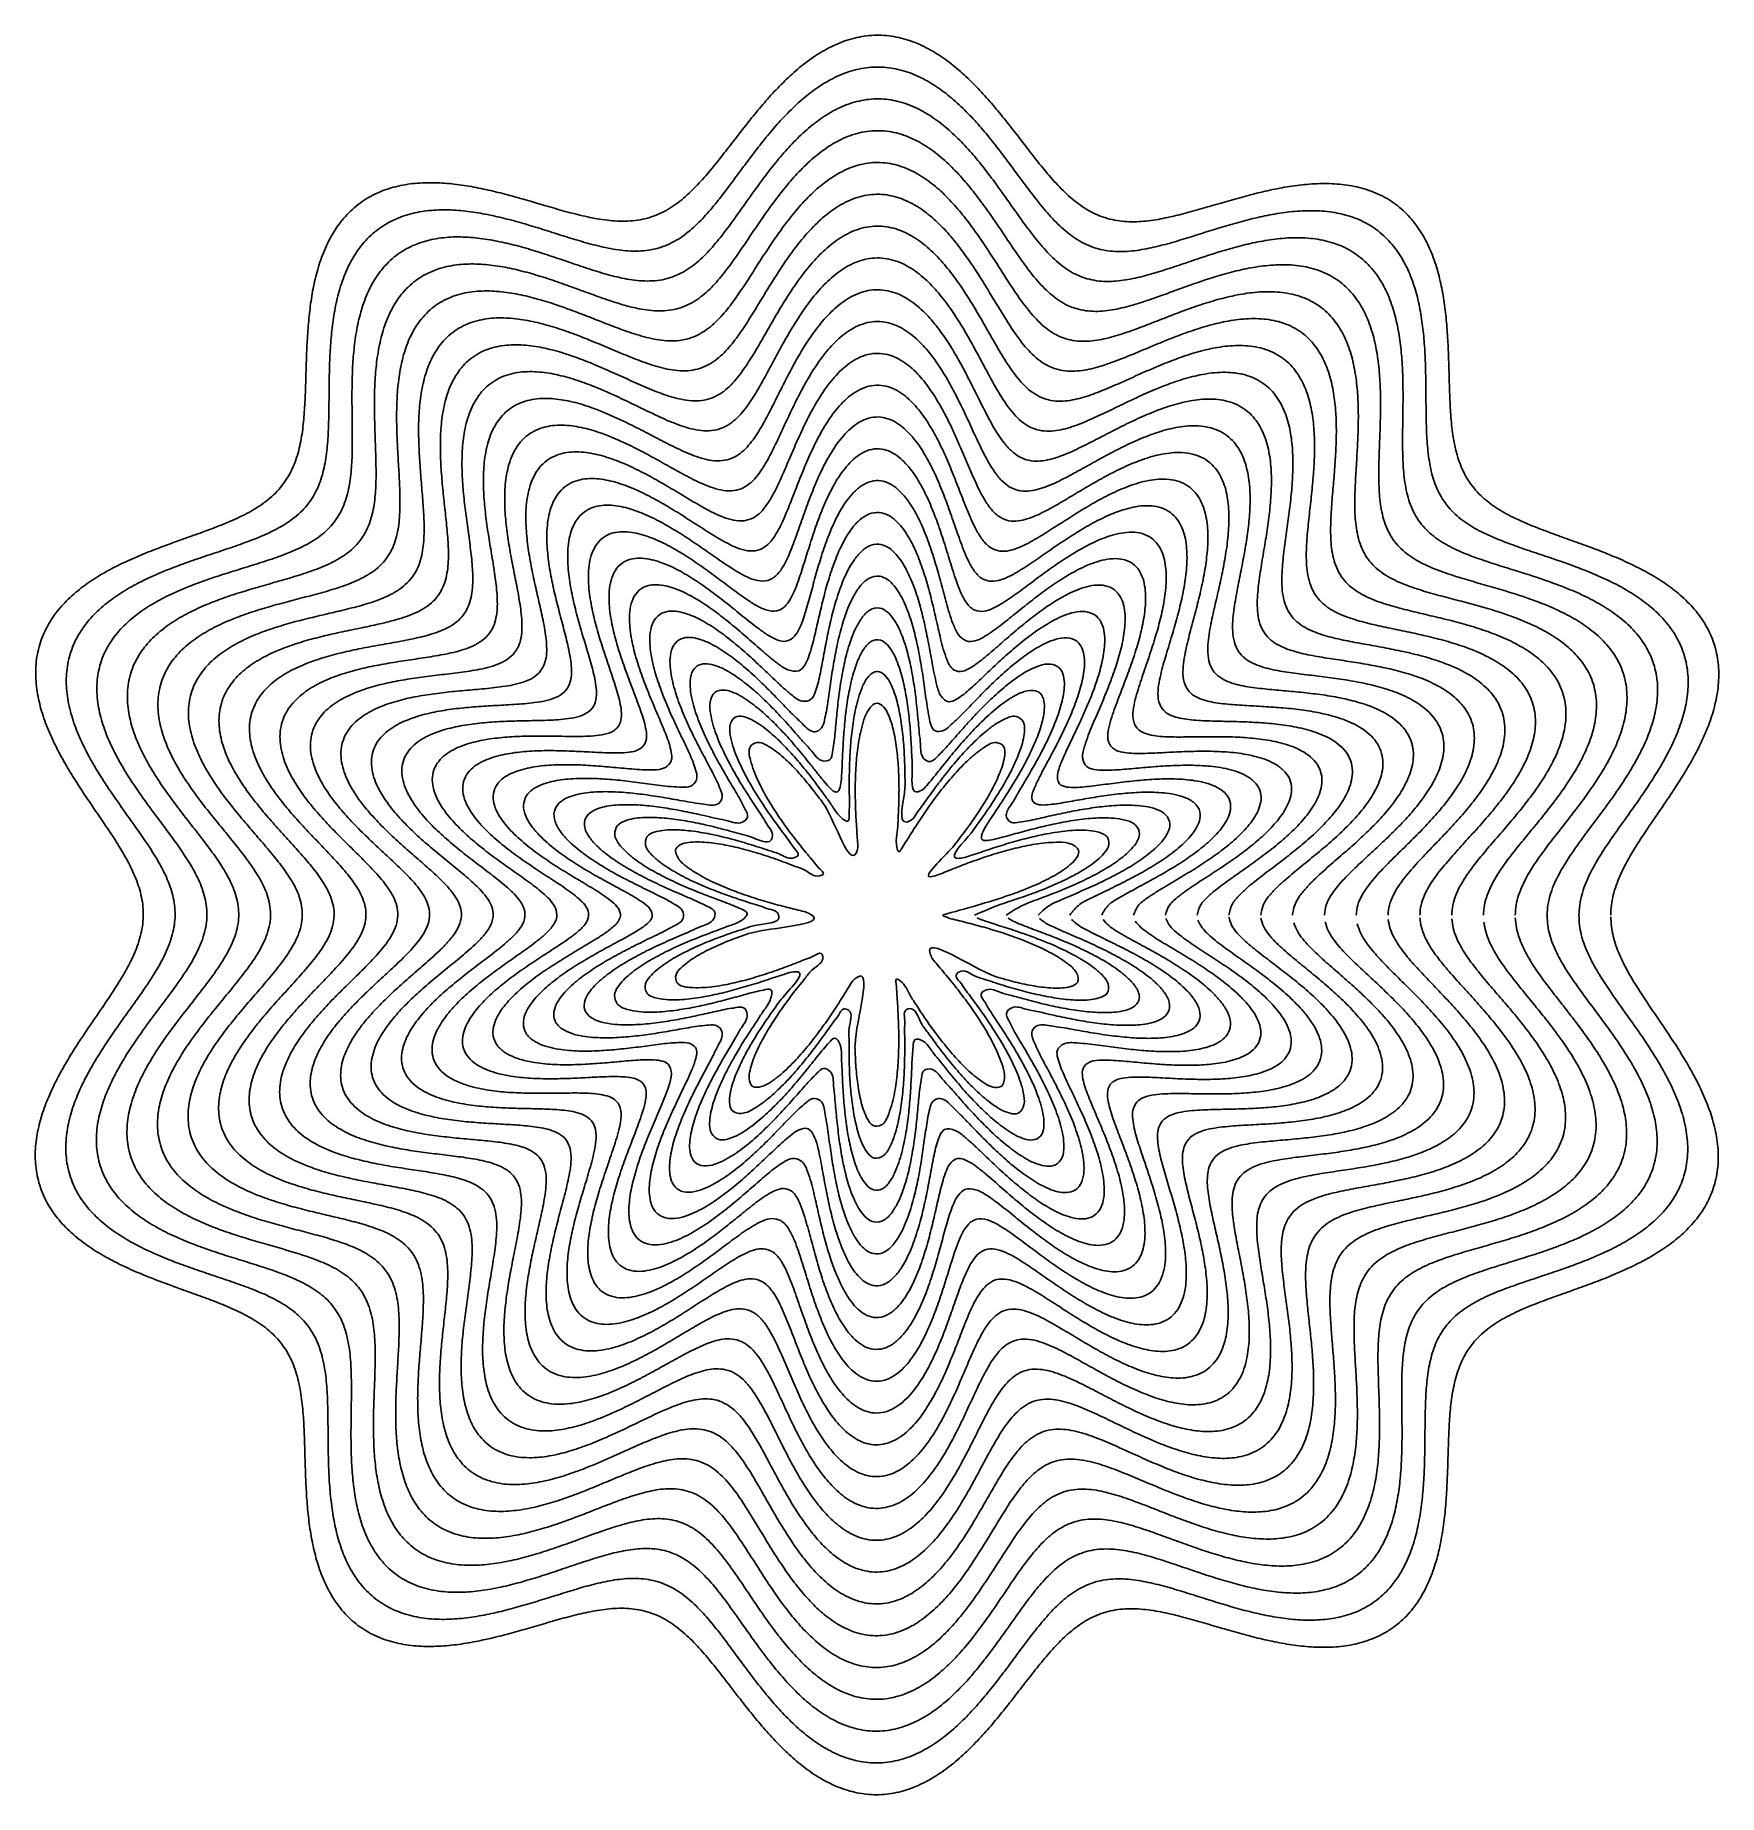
# Model space of a CAD drawing. Header units: millimetres. Extents: x -29.7 to 29.7, y -31 to 31.
import ezdxf

# ---------------------------------------------------------------- set-up
doc = ezdxf.new("R2010")
doc.units = ezdxf.units.MM
doc.layers.get('0').update_dxf_attribs({"linetype": 'CONTINUOUS'})

msp = doc.modelspace()

# ---------------------------------------------------------------- linework, layer by layer
for points in [[(25.868208, 0), (25.892682, 0.350337), (25.958011, 0.698659), (26.059402, 1.040629), (26.190118, 1.373734), (26.343315, 1.697356), (26.513076, 2.012175), (26.694678, 2.319506), (26.884458, 2.620872), (27.079579, 2.917766), (27.277797, 3.211566), (27.477287, 3.503505), (27.676505, 3.794679), (27.874092, 4.086064), (28.068797, 4.378531), (28.25942, 4.672868), (28.444763, 4.969793), (28.623588, 5.269959), (28.794575, 5.573964), (28.95629, 5.882344), (29.107137, 6.195565), (29.245325, 6.514006), (29.368826, 6.83792), (29.475346, 7.167388), (29.562302, 7.502249), (29.626839, 7.841997), (29.665896, 8.185669), (29.67635, 8.531716), (29.655285, 8.877907), (29.600352, 9.221308), (29.510209, 9.558427), (29.384873, 9.885529), (29.225863, 10.19911), (29.036017, 10.49636), (28.819054, 10.775463), (28.579036, 11.035658), (28.319918, 11.277092), (28.045262, 11.500571), (27.758122, 11.707318), (27.461029, 11.898769), (27.156048, 12.076441), (26.844848, 12.241852), (26.528782, 12.396477), (26.208954, 12.541738), (25.886273, 12.679), (25.561507, 12.809592), (25.235321, 12.934819), (24.908308, 13.055993), (24.581027, 13.174459), (24.254027, 13.291631), (23.927887, 13.409036), (23.603251, 13.528358), (23.28088, 13.651503), (22.961718, 13.780661), (22.646989, 13.91839), (22.338325, 14.067684), (22.037936, 14.232017), (21.748825, 14.415292), (21.474981, 14.621577), (21.221408, 14.85448), (20.99372, 15.116068), (20.797014, 15.405672), (20.634262, 15.719426), (20.505184, 16.051289), (20.406503, 16.394989), (20.333268, 16.745483), (20.280206, 17.099365), (20.242501, 17.454588), (20.216064, 17.81002), (20.197515, 18.165085), (20.184071, 18.519512), (20.173409, 18.873197), (20.163549, 19.226107), (20.152757, 19.578232), (20.139468, 19.929552), (20.122225, 20.280013), (20.099628, 20.62951), (20.070294, 20.97787), (20.032817, 21.324833), (19.985744, 21.67003), (19.927539, 22.012951), (19.856567, 22.352914), (19.771077, 22.689014), (19.669198, 23.02007), (19.548961, 23.344555), (19.408348, 23.66053), (19.245398, 23.965574), (19.058378, 24.25676), (18.846026, 24.530689), (18.607856, 24.78365), (18.344454, 25.011935), (18.057636, 25.212289), (17.750385, 25.38239), (17.426496, 25.521196), (17.090062, 25.629024), (16.744964, 25.70735), (16.394529, 25.758448), (16.041391, 25.785003), (15.687497, 25.789809), (15.334212, 25.775571), (14.982437, 25.7448), (14.632721, 25.699778), (14.285357, 25.642564), (13.940451, 25.575009), (13.59797, 25.498802), (13.257783, 25.4155), (12.919679, 25.32657), (12.583388, 25.23343), (12.248583, 25.137489), (11.914894, 25.040193), (11.581904, 24.943076), (11.249157, 24.84782), (10.916158, 24.756325), (10.582388, 24.6708), (10.247324, 24.593874), (9.910496, 24.528724), (9.571572, 24.479216), (9.230538, 24.450014), (8.887965, 24.446556), (8.545393, 24.47472), (8.205694, 24.53992), (7.873077, 24.64559), (7.552329, 24.791637), (7.24735, 24.974042), (6.959933, 25.186188), (6.689616, 25.420913), (6.434423, 25.671943), (6.191731, 25.934366), (5.958847, 26.204525), (5.733289, 26.479725), (5.512867, 26.757946), (5.29568, 27.037627), (5.080077, 27.317508), (4.864606, 27.596519), (4.647973, 27.873702), (4.429001, 28.148149), (4.206596, 28.418961), (3.979727, 28.685202), (3.7474, 28.945867), (3.50865, 29.199843), (3.262529, 29.44587), (3.008107, 29.682505), (2.744485, 29.908069), (2.470818, 30.120605), (2.186365, 30.317831), (1.890557, 30.497108), (1.583111, 30.655435), (1.264173, 30.789498), (0.934493, 30.895811), (0.595591, 30.970982), (0.249848, 31.012102), (-0.099557, 31.017216), (-0.448921, 30.985717), (-0.794477, 30.918525), (-1.132882, 30.817942), (-1.461576, 30.68724), (-1.778916, 30.530163), (-2.084117, 30.350487), (-2.37707, 30.151735), (-2.658148, 29.937033), (-2.928028, 29.709076), (-3.187572, 29.470152), (-3.437732, 29.222197), (-3.679506, 28.966852), (-3.913909, 28.705526), (-4.141962, 28.439449), (-4.364691, 28.169716), (-4.583144, 27.897335), (-4.798395, 27.623262), (-5.011576, 27.348445), (-5.223892, 27.073861), (-5.436659, 26.800565), (-5.651341, 26.529747), (-5.869586, 26.262805), (-6.093279, 26.001438), (-6.324577, 25.747774), (-6.565929, 25.504522), (-6.820039, 25.275163), (-7.089685, 25.064118), (-7.377318, 24.876781), (-7.68433, 24.719187), (-8.010121, 24.597022), (-8.351532, 24.513999), (-8.703371, 24.470376), (-9.060057, 24.462778), (-9.417199, 24.485503), (-9.77218, 24.532234), (-10.123878, 24.597175), (-10.472122, 24.675476), (-10.817241, 24.763227), (-11.159788, 24.8573), (-11.500379, 24.955161), (-11.839623, 25.054712), (-12.178082, 25.154158), (-12.516259, 25.251914), (-12.854596, 25.346525), (-13.193468, 25.436609), (-13.533181, 25.520805), (-13.873974, 25.59773), (-14.216001, 25.665944), (-14.559323, 25.723908), (-14.903886, 25.769954), (-15.249487, 25.802254), (-15.59573, 25.818792), (-15.94197, 25.817348), (-16.287236, 25.79551), (-16.630143, 25.750711), (-16.968802, 25.680339), (-17.300747, 25.581917), (-17.622925, 25.453387), (-17.931804, 25.293471), (-18.223643, 25.102033), (-18.494921, 24.880314), (-18.742819, 24.630901), (-18.965599, 24.357403), (-19.162743, 24.063928), (-19.33483, 23.754562), (-19.483254, 23.432997), (-19.609901, 23.102341), (-19.716882, 22.765092), (-19.806344, 22.423188), (-19.880364, 22.078102), (-19.940894, 21.730937), (-19.989748, 21.382513), (-20.028614, 21.033429), (-20.059066, 20.684122), (-20.082603, 20.334907), (-20.100668, 19.986007), (-20.114694, 19.637581), (-20.126134, 19.289741), (-20.136508, 18.942573), (-20.147453, 18.596154), (-20.16078, 18.250578), (-20.17855, 17.905983), (-20.203158, 17.562597), (-20.237439, 17.220802), (-20.284773, 16.881241), (-20.349181, 16.544967), (-20.435331, 16.213668), (-20.548337, 15.889929), (-20.693146, 15.577453), (-20.873358, 15.280979), (-21.089741, 15.00555), (-21.339356, 14.755093), (-21.616268, 14.53107), (-21.913493, 14.332179), (-22.224767, 14.155207), (-22.545297, 13.996173), (-22.871711, 13.851146), (-23.201713, 13.716609), (-23.533738, 13.589551), (-23.866689, 13.46743), (-24.199758, 13.348086), (-24.53231, 13.229659), (-24.863802, 13.110511), (-25.193733, 12.989168), (-25.521599, 12.864265), (-25.846866, 12.734506), (-26.16894, 12.598628), (-26.487132, 12.455377), (-26.800635, 12.303481), (-27.108483, 12.141636), (-27.40951, 11.968497), (-27.7023, 11.782674), (-27.985136, 11.582754), (-28.255939, 11.367337), (-28.512218, 11.135111), (-28.751047, 10.884972), (-28.969084, 10.6162), (-29.162698, 10.32868), (-29.328217, 10.023146), (-29.462324, 9.701349), (-29.562535, 9.366073), (-29.627634, 9.020901), (-29.657874, 8.66977), (-29.654884, 8.316454), (-29.621305, 7.964155), (-29.560345, 7.615296), (-29.475373, 7.271512), (-29.369636, 6.933764), (-29.246115, 6.602492), (-29.107458, 6.277761), (-28.955993, 5.959379), (-28.793751, 5.64698), (-28.622518, 5.340088), (-28.44388, 5.038148), (-28.259269, 4.740551), (-28.070014, 4.446642), (-27.877375, 4.155721), (-27.682593, 3.867042), (-27.48693, 3.579802), (-27.291723, 3.293127), (-27.098436, 3.006058), (-26.908735, 2.717533), (-26.72458, 2.426367), (-26.548329, 2.131248), (-26.382891, 1.830738), (-26.231879, 1.523327), (-26.099768, 1.207568), (-25.99195, 0.882349), (-25.914513, 0.547374), (-25.87346, 0.203784), (-25.873241, -0.145382), (-25.915054, -0.495489), (-25.996096, -0.841611), (-26.110521, -1.180087), (-26.251363, -1.509239), (-26.412087, -1.829074), (-26.587272, -2.140605), (-26.772662, -2.445273), (-26.964966, -2.744606), (-27.161618, -3.040056), (-27.360567, -3.332942), (-27.560118, -3.624438), (-27.758816, -3.915588), (-27.955354, -4.207321), (-28.148509, -4.500473), (-28.337087, -4.795801), (-28.519877, -5.093996), (-28.695614, -5.395687), (-28.862934, -5.701447), (-29.02034, -6.011785), (-29.166161, -6.327134), (-29.298512, -6.647824), (-29.415257, -6.974047), (-29.513984, -7.305791), (-29.591992, -7.642766), (-29.646329, -7.984291), (-29.673884, -8.329174), (-29.671582, -8.675593), (-29.636692, -9.021019), (-29.567232, -9.362259), (-29.462387, -9.69567), (-29.322802, -10.017553), (-29.150582, -10.324642), (-28.948994, -10.614516), (-28.721963, -10.885804), (-28.473552, -11.138147), (-28.207577, -11.371999), (-27.927398, -11.588367), (-27.635846, -11.788581), (-27.335252, -11.974125), (-27.027505, -12.146524), (-26.714137, -12.307281), (-26.396387, -12.457848), (-26.075273, -12.599625), (-25.75164, -12.733958), (-25.426209, -12.862164), (-25.09961, -12.985548), (-24.772419, -13.105431), (-24.445187, -13.223183), (-24.118471, -13.340258), (-23.792872, -13.458244), (-23.469076, -13.578907), (-23.147908, -13.704263), (-22.830419, -13.836646), (-22.517981, -13.978787), (-22.212444, -14.133876), (-21.916321, -14.305581), (-21.633004, -14.497923), (-21.366917, -14.714882), (-21.123406, -14.959576), (-20.908048, -15.233066), (-20.725253, -15.533331), (-20.576711, -15.855395), (-20.460783, -16.192886), (-20.373312, -16.539924), (-20.309078, -16.89215), (-20.262938, -17.246775), (-20.230365, -17.602184), (-20.207576, -17.957512), (-20.191456, -18.312332), (-20.179426, -18.666459), (-20.169321, -19.019823), (-20.159274, -19.372409), (-20.147627, -19.724204), (-20.132869, -20.075176), (-20.113572, -20.425253), (-20.088346, -20.774303), (-20.055803, -21.122121), (-20.014523, -21.468403), (-19.963019, -21.812725), (-19.899718, -22.154513), (-19.822938, -22.492996), (-19.730876, -22.827163), (-19.621618, -23.155698), (-19.493166, -23.476911), (-19.343508, -23.78867), (-19.170754, -24.088345), (-18.973331, -24.372801), (-18.750263, -24.638483), (-18.501477, -24.881634), (-18.22806, -25.098674), (-17.932339, -25.28668), (-17.617689, -25.443834), (-17.288097, -25.569666), (-16.94762, -25.665011), (-16.599941, -25.731724), (-16.248105, -25.772293), (-15.894452, -25.789481), (-15.540675, -25.786061), (-15.18793, -25.764665), (-14.836959, -25.727714), (-14.488197, -25.677392), (-14.141849, -25.61567), (-13.79796, -25.544326), (-13.456453, -25.46499), (-13.11716, -25.379177), (-12.779845, -25.288328), (-12.444213, -25.193853), (-12.109919, -25.09717), (-11.776574, -24.999755), (-11.443742, -24.903196), (-11.110953, -24.809255), (-10.777697, -24.71995), (-10.443452, -24.637648), (-10.107708, -24.565189), (-9.770036, -24.50602), (-9.430212, -24.46433), (-9.088424, -24.445119), (-8.745594, -24.454076), (-8.403783, -24.497034), (-8.066453, -24.578795), (-7.738197, -24.701477), (-7.423626, -24.863302), (-7.125861, -25.058935), (-6.845707, -25.281296), (-6.581965, -25.523476), (-6.332294, -25.779755), (-6.093993, -26.045772), (-5.864436, -26.318307), (-5.641259, -26.594976), (-5.422396, -26.873972), (-5.206054, -27.153876), (-4.990672, -27.433518), (-4.774869, -27.711883), (-4.557402, -27.988038), (-4.337133, -28.261087), (-4.112997, -28.530118), (-3.883981, -28.794171), (-3.649103, -29.052201), (-3.407407, -29.303039), (-3.15795, -29.545354), (-2.899815, -29.777611), (-2.632121, -29.99802), (-2.354058, -30.204496), (-2.064946, -30.394611), (-1.764319, -30.565574), (-1.452053, -30.714243), (-1.128523, -30.837209), (-0.79478, -30.930986), (-0.452699, -30.992328), (-0.105011, -31.018666), (0.244841, -31.008564), (0.593068, -30.962048), (0.936021, -30.880645), (1.270653, -30.767121), (1.59478, -30.625003), (1.907132, -30.458093), (2.207229, -30.27009), (2.495185, -30.064361), (2.771518, -29.843852), (3.036995, -29.611086), (3.292523, -29.368195), (3.539079, -29.116987), (3.777669, -28.858999), (4.009311, -28.59556), (4.235028, -28.327837), (4.455854, -28.056886), (4.672844, -27.783688), (4.887094, -27.509191), (5.099764, -27.234349), (5.3121, -26.960165), (5.525475, -26.687743), (5.741424, -26.41835), (5.961687, -26.153496), (6.188259, -25.895039), (6.423418, -25.645329), (6.669729, -25.407373), (6.929958, -25.185024), (7.206816, -24.983117), (7.502419, -24.807386), (7.817444, -24.663884), (8.150248, -24.557695), (8.496685, -24.491223), (8.851173, -24.463142), (9.20848, -24.468896), (9.564945, -24.502343), (9.918633, -24.557288), (10.26888, -24.628309), (10.615769, -24.710958), (10.959747, -24.801676), (11.301406, -24.897601), (11.641367, -24.996399), (11.980219, -25.09611), (12.318504, -25.195038), (12.656698, -25.291659), (12.995215, -25.384556), (13.334403, -25.472361), (13.67454, -25.553708), (14.015831, -25.627196), (14.358395, -25.691347), (14.702247, -25.744574), (15.047275, -25.785145), (15.393203, -25.811157), (15.73954, -25.820509), (16.085515, -25.810901), (16.429997, -25.779847), (16.771401, -25.724745), (17.107606, -25.64301), (17.435898, -25.5323), (17.753003, -25.390836), (18.055259, -25.217772), (18.338959, -25.013529), (18.600816, -24.779928), (18.838426, -24.520036), (19.050557, -24.237735), (19.237172, -23.937182), (19.39923, -23.622334), (19.538364, -23.296652), (19.656584, -22.96299), (19.756033, -22.623601), (19.838838, -22.28022), (19.907027, -21.934155), (19.962497, -21.586382), (20.007006, -21.237622), (20.042192, -20.8884), (20.069595, -20.539099), (20.090686, -20.189992), (20.1069, -19.841273), (20.119673, -19.493078), (20.13048, -19.145507), (20.140884, -18.79864), (20.152585, -18.452559), (20.16749, -18.10737), (20.187786, -17.763242), (20.216038, -17.420458), (20.255293, -17.079493), (20.30919, -16.741138), (20.382024, -16.40668), (20.478694, -16.078145), (20.604349, -15.758566), (20.76355, -15.452116), (20.958894, -15.163795), (21.189639, -14.898376), (21.451419, -14.658885), (21.737601, -14.445591), (22.041341, -14.256259), (22.356952, -14.087229), (22.680265, -13.934469), (23.008398, -13.794195), (23.339398, -13.6631), (23.671921, -13.538378), (24.005008, -13.417653), (24.337932, -13.298901), (24.670107, -13.180362), (25.001011, -13.060475), (25.330146, -12.937815), (25.657001, -12.81105), (25.981019, -12.678903), (26.30157, -12.540116), (26.617922, -12.393431), (26.929205, -12.237565), (27.234376, -12.071197), (27.53217, -11.892962), (27.821055, -11.701458), (28.09917, -11.49527), (28.364269, -11.273025), (28.613683, -11.033478), (28.844305, -10.77566), (29.052653, -10.499075), (29.235038, -10.203931), (29.38788, -9.89137), (29.50815, -9.563585), (29.593847, -9.223732), (29.644357, -8.875606), (29.660534, -8.523135), (29.644479, -8.169896), (29.599125, -7.818777), (29.527788, -7.471868), (29.433813, -7.130507), (29.320349, -6.795419), (29.19024, -6.466873), (29.046001, -6.144813), (28.88983, -5.828966), (28.72365, -5.518917), (28.54916, -5.214152), (28.367875, -4.914092), (28.181179, -4.618109), (27.990368, -4.325527), (27.796688, -4.035631), (27.601384, -3.747651), (27.405743, -3.460756), (27.211145, -3.174039), (27.01913, -2.886501), (26.831474, -2.597031), (26.650287, -2.304391), (26.478136, -2.007213), (26.318203, -1.704022), (26.174442, -1.39331), (26.051713, -1.073724), (25.955751, -0.744423), (25.892741, -0.405629), (25.868254, -0.059245)], [(24.746571, 0), (24.773265, 0.350384), (24.844579, 0.698313), (24.954538, 1.038698), (25.095026, 1.368865), (25.258171, 1.688473), (25.437485, 1.998603), (25.627995, 2.30093), (25.825966, 2.597234), (26.028564, 2.889187), (26.233576, 3.17828), (26.43921, 3.465822), (26.643947, 3.752963), (26.846434, 4.040716), (27.045413, 4.329986), (27.239649, 4.621591), (27.42789, 4.916275), (27.608813, 5.214722), (27.780982, 5.517554), (27.942802, 5.825332), (28.09247, 6.138536), (28.22793, 6.457538), (28.346822, 6.782558), (28.446444, 7.113581), (28.523746, 7.450267), (28.575364, 7.7918), (28.597753, 8.136739), (28.587456, 8.482854), (28.541524, 8.827061), (28.458068, 9.16551), (28.336764, 9.493945), (28.179116, 9.808275), (27.98828, 10.105188), (27.768513, 10.382576), (27.524477, 10.639612), (27.260661, 10.876554), (26.981035, 11.094415), (26.688927, 11.294655), (26.38704, 11.478931), (26.07753, 11.648957), (25.762111, 11.806407), (25.442149, 11.952887), (25.118742, 12.089924), (24.792787, 12.218975), (24.465035, 12.341446), (24.136134, 12.458722), (23.806667, 12.572196), (23.477188, 12.683307), (23.148253, 12.793583), (22.820461, 12.904694), (22.494503, 13.018518), (22.171227, 13.13721), (21.851721, 13.263306), (21.537449, 13.399816), (21.230432, 13.550325), (20.933492, 13.719034), (20.65055, 13.910615), (20.386832, 14.129701), (20.148707, 14.379735), (19.942637, 14.661309), (19.773165, 14.970961), (19.640988, 15.301891), (19.542793, 15.646478), (19.472887, 15.998531), (19.425093, 16.353984), (19.393843, 16.710522), (19.374514, 17.066955), (19.363373, 17.422738), (19.357409, 17.777664), (19.354151, 18.131691), (19.351518, 18.484843), (19.347703, 18.837156), (19.341078, 19.188643), (19.330129, 19.539278), (19.313394, 19.888971), (19.289418, 20.237553), (19.25671, 20.584758), (19.213711, 20.930192), (19.158757, 21.273302), (19.090051, 21.61333), (19.00565, 21.949258), (18.903457, 22.279729), (18.781251, 22.602971), (18.636755, 22.916697), (18.467785, 23.218031), (18.272492, 23.503477), (18.049704, 23.76901), (17.799326, 24.010344), (17.522683, 24.223411), (17.222603, 24.404991), (16.903132, 24.553267), (16.568929, 24.668081), (16.224566, 24.750792), (15.87402, 24.803841), (15.520424, 24.830246), (15.166068, 24.833184), (14.81252, 24.815726), (14.460785, 24.780695), (14.111453, 24.730627), (13.764822, 24.667779), (13.420976, 24.594156), (13.079854, 24.511566), (12.741287, 24.421658), (12.405026, 24.325974), (12.070758, 24.225998), (11.738114, 24.1232), (11.406677, 24.019092), (11.075979, 23.915286), (10.745504, 23.813562), (10.414692, 23.715957), (10.082945, 23.624875), (9.749658, 23.543228), (9.414276, 23.474602), (9.076411, 23.423455), (8.736076, 23.395256), (8.394058, 23.39645), (8.052452, 23.433917), (7.715113, 23.513568), (7.387437, 23.638141), (7.074936, 23.805449), (6.781185, 24.008865), (6.506793, 24.239881), (6.249989, 24.490599), (6.007843, 24.754815), (5.777201, 25.028018), (5.555146, 25.306992), (5.339131, 25.589415), (5.126986, 25.873553), (4.916855, 26.15805), (4.707131, 26.441779), (4.4964, 26.723751), (4.283389, 27.003041), (4.066923, 27.278733), (3.845897, 27.549877), (3.619245, 27.815446), (3.385928, 28.074298), (3.144918, 28.325126), (2.895199, 28.566415), (2.635773, 28.796385), (2.365691, 29.012933), (2.084098, 29.21357), (1.790327, 29.395381), (1.484025, 29.555003), (1.165341, 29.688682), (0.835147, 29.792448), (0.495259, 29.86246), (0.148539, 29.895523), (-0.201213, 29.889693), (-0.549673, 29.84475), (-0.892619, 29.762323), (-1.22653, 29.645568), (-1.548949, 29.498556), (-1.858522, 29.325644), (-2.15483, 29.130997), (-2.438124, 28.918337), (-2.709084, 28.690856), (-2.968637, 28.451231), (-3.217834, 28.201693), (-3.457776, 27.944102), (-3.689573, 27.680025), (-3.914336, 27.410805), (-4.13317, 27.137617), (-4.347188, 26.861525), (-4.557528, 26.583521), (-4.765373, 26.304574), (-4.971985, 26.025677), (-5.17874, 25.747894), (-5.38717, 25.472425), (-5.599015, 25.200684), (-5.816285, 24.93441), (-6.04132, 24.675808), (-6.276827, 24.427742), (-6.525869, 24.193979), (-6.79169, 23.979435), (-7.077237, 23.790277), (-7.384226, 23.633565), (-7.71187, 23.515963), (-8.0561, 23.441536), (-8.410452, 23.409835), (-8.768424, 23.416027), (-9.125405, 23.452965), (-9.479043, 23.513366), (-9.828614, 23.590961), (-10.174304, 23.680742), (-10.516702, 23.778798), (-10.856533, 23.882059), (-11.19453, 23.988062), (-11.53137, 24.094768), (-11.867662, 24.200423), (-12.203938, 24.303457), (-12.540656, 24.402407), (-12.878196, 24.495852), (-13.216865, 24.582365), (-13.556887, 24.660463), (-13.898393, 24.728565), (-14.241396, 24.78495), (-14.585766, 24.82772), (-14.931181, 24.854758), (-15.277063, 24.863703), (-15.622492, 24.851943), (-15.966104, 24.816644), (-16.305967, 24.754845), (-16.639477, 24.663657), (-16.96331, 24.540587), (-17.273514, 24.383989), (-17.56582, 24.193542), (-17.836169, 23.970589), (-18.081341, 23.718121), (-18.299444, 23.440349), (-18.490069, 23.142022), (-18.654091, 22.827761), (-18.793281, 22.501627), (-18.909897, 22.166933), (-19.006367, 21.826258), (-19.085089, 21.481547), (-19.148326, 21.134235), (-19.198167, 20.785365), (-19.236529, 20.43569), (-19.265175, 20.085746), (-19.285747, 19.73591), (-19.299803, 19.38644), (-19.308853, 19.037511), (-19.314406, 18.689238), (-19.318012, 18.341695), (-19.321322, 17.994938), (-19.326146, 17.649022), (-19.334535, 17.304033), (-19.348876, 16.960126), (-19.372014, 16.617588), (-19.407394, 16.276934), (-19.459203, 15.939067), (-19.532471, 15.605522), (-19.632976, 15.278795), (-19.766704, 14.962706), (-19.938545, 14.662502), (-20.150302, 14.384189), (-20.399156, 14.1328), (-20.678239, 13.910424), (-20.979222, 13.715632), (-21.294774, 13.544588), (-21.619504, 13.392611), (-21.949793, 13.255204), (-22.283287, 13.128464), (-22.618441, 13.00913), (-22.954204, 12.8945), (-23.289818, 12.782314), (-23.624686, 12.670642), (-23.958295, 12.557792), (-24.290157, 12.442241), (-24.619773, 12.322574), (-24.946593, 12.197436), (-25.26999, 12.065498), (-25.589226, 11.925421), (-25.903413, 11.775836), (-26.211469, 11.615318), (-26.512066, 11.442383), (-26.80357, 11.255486), (-27.083964, 11.053049), (-27.350784, 10.833517), (-27.601047, 10.59547), (-27.831244, 10.337798), (-28.037401, 10.059952), (-28.215309, 9.762254), (-28.360937, 9.446181), (-28.471026, 9.114492), (-28.543693, 8.771057), (-28.578811, 8.420354), (-28.577981, 8.066797), (-28.544118, 7.714159), (-28.480868, 7.365277), (-28.392074, 7.022019), (-28.281415, 6.685439), (-28.152217, 6.355976), (-28.007399, 6.033645), (-27.849482, 5.718179), (-27.680638, 5.409134), (-27.502754, 5.105953), (-27.317488, 4.808008), (-27.126328, 4.514621), (-26.930647, 4.225068), (-26.731748, 3.938586), (-26.530917, 3.654359), (-26.329472, 3.371508), (-26.128826, 3.089075), (-25.930548, 2.805996), (-25.73646, 2.521082), (-25.548743, 2.232992), (-25.370092, 1.940218), (-25.203897, 1.641095), (-25.054474, 1.333872), (-24.927255, 1.016918), (-24.828818, 0.689142), (-24.766407, 0.350726), (-24.746535, 0.003971), (-24.772704, -0.346406), (-24.843537, -0.694395), (-24.953101, -1.034886), (-25.093289, -1.365175), (-25.256216, -1.684898), (-25.435376, -1.995127), (-25.625783, -2.297532), (-25.823686, -2.593896), (-26.026245, -2.885889), (-26.23124, -3.175006), (-26.436876, -3.46256), (-26.641631, -3.749699), (-26.844151, -4.03744), (-27.043176, -4.326689), (-27.237474, -4.618262), (-27.42579, -4.912908), (-27.606804, -5.211308), (-27.779081, -5.514087), (-27.941028, -5.821805), (-28.090845, -6.134945), (-28.22648, -6.453881), (-28.345574, -6.778831), (-28.445432, -7.109788), (-28.523006, -7.446412), (-28.574935, -7.787898), (-28.597676, -8.132808), (-28.587768, -8.478926), (-28.542255, -8.823175), (-28.45923, -9.161713), (-28.338351, -9.490286), (-28.181101, -9.804796), (-27.990619, -10.101922), (-27.771154, -10.379538), (-27.527369, -10.636806), (-27.263754, -10.873971), (-26.984288, -11.092042), (-26.692305, -11.292473), (-26.390516, -11.476921), (-26.081082, -11.647099), (-25.765722, -11.804682), (-25.445805, -11.951279), (-25.122432, -12.088415), (-24.796501, -12.217548), (-24.468766, -12.340087), (-24.139875, -12.457414), (-23.810412, -12.570923), (-23.480929, -12.682052), (-23.151984, -12.792329), (-22.824176, -12.903421), (-22.498193, -13.017201), (-22.17488, -13.135825), (-21.855324, -13.261821), (-21.540983, -13.398194), (-21.233869, -13.548522), (-20.936796, -13.716998), (-20.653667, -13.908292), (-20.389698, -14.127043), (-20.151243, -14.376715), (-19.944778, -14.657942), (-19.774878, -14.967309), (-19.64229, -15.298041), (-19.543738, -15.642512), (-19.473546, -15.994507), (-19.425534, -16.349937), (-19.394124, -16.70647), (-19.374681, -17.062908), (-19.363465, -17.4187), (-19.357457, -17.773637), (-19.354181, -18.127674), (-19.351552, -18.480836), (-19.347759, -18.833158), (-19.341175, -19.184655), (-19.330283, -19.5353), (-19.313622, -19.885004), (-19.289736, -20.2336), (-19.257137, -20.580822), (-19.214264, -20.926279), (-19.159455, -21.269419), (-19.090916, -21.609488), (-19.006705, -21.945469), (-18.904727, -22.276012), (-18.78276, -22.599348), (-18.63853, -22.913197), (-18.46985, -23.214689), (-18.274864, -23.500338), (-18.052391, -23.766121), (-17.802322, -24.007754), (-17.525964, -24.221162), (-17.22613, -24.403113), (-16.906854, -24.551772), (-16.572791, -24.666961), (-16.22852, -24.750024), (-15.878025, -24.803394), (-15.524449, -24.830083), (-15.170092, -24.833271), (-14.816528, -24.816028), (-14.464768, -24.781182), (-14.115407, -24.731272), (-13.768744, -24.668557), (-13.424866, -24.595046), (-13.083714, -24.512548), (-12.74512, -24.422715), (-12.408834, -24.327088), (-12.074545, -24.227152), (-11.741886, -24.124378), (-11.410438, -24.020277), (-11.079734, -23.916457), (-10.749259, -23.814698), (-10.418454, -23.717034), (-10.086721, -23.625863), (-9.753455, -23.54409), (-9.418099, -23.475293), (-9.080264, -23.423918), (-8.739954, -23.395424), (-8.397947, -23.396245), (-8.056318, -23.433263), (-7.718903, -23.512412), (-7.391084, -23.636476), (-7.078385, -23.80333), (-6.784412, -24.006383), (-6.509807, -24.237132), (-6.252818, -24.487665), (-6.010523, -24.751756), (-5.779768, -25.024877), (-5.55763, -25.3038), (-5.34156, -25.586194), (-5.129382, -25.870321), (-4.919237, -26.15482), (-4.709516, -26.438564), (-4.498805, -26.720561), (-4.285826, -26.999887), (-4.069406, -27.275625), (-3.848437, -27.546826), (-3.621855, -27.812465), (-3.38862, -28.071399), (-3.147703, -28.322327), (-2.898089, -28.563734), (-2.638779, -28.793844), (-2.368822, -29.010557), (-2.087365, -29.211391), (-1.793734, -29.393434), (-1.487575, -29.553328), (-1.169028, -29.687323), (-0.838957, -29.791452), (-0.499165, -29.861867), (-0.152503, -29.895364), (0.197238, -29.88998), (0.545738, -29.845476), (0.888768, -29.76346), (1.222798, -29.647073), (1.545356, -29.50038), (1.85508, -29.327738), (2.151538, -29.133316), (2.434976, -28.920842), (2.706071, -28.693513), (2.965749, -28.454013), (3.215058, -28.204576), (3.455098, -27.947067), (3.686981, -27.683056), (3.911818, -27.413887), (4.130713, -27.140739), (4.34478, -26.864674), (4.555154, -26.586686), (4.763021, -26.307745), (4.96964, -26.028842), (5.176385, -25.751039), (5.384786, -25.475536), (5.596582, -25.203744), (5.813778, -24.937397), (6.03871, -24.678693), (6.274082, -24.430488), (6.522952, -24.196538), (6.788564, -23.981743), (7.073874, -23.792258), (7.380618, -23.635137), (7.708044, -23.517061), (8.052119, -23.442136), (8.406395, -23.40997), (8.764356, -23.41577), (9.121366, -23.4524), (9.475048, -23.512573), (9.824666, -23.590003), (10.170397, -23.679669), (10.512828, -23.777649), (10.852684, -23.880866), (11.190697, -23.98685), (11.527547, -24.093559), (11.863842, -24.199235), (12.200116, -24.302307), (12.536826, -24.401311), (12.874355, -24.494827), (13.21301, -24.581427), (13.553016, -24.659629), (13.894504, -24.727853), (14.237491, -24.784383), (14.581847, -24.827318), (14.927253, -24.854548), (15.273133, -24.863712), (15.618575, -24.852203), (15.962217, -24.817188), (16.302136, -24.755707), (16.635736, -24.664868), (16.9597, -24.542172), (17.270083, -24.385959), (17.562615, -24.195892), (17.833234, -23.973295), (18.078705, -23.72114), (18.297121, -23.443629), (18.488055, -23.145509), (18.652371, -22.831405), (18.791831, -22.505385), (18.90869, -22.170773), (19.005376, -21.830155), (19.084286, -21.485481), (19.147686, -21.138191), (19.197669, -20.789334), (19.236151, -20.439665), (19.264898, -20.089722), (19.285553, -19.739883), (19.299674, -19.390408), (19.308773, -19.041472), (19.314357, -18.693191), (19.317976, -18.345639), (19.32128, -17.998872), (19.326075, -17.652946), (19.334411, -17.307947), (19.348669, -16.964027), (19.37169, -16.62147), (19.406908, -16.28079), (19.458504, -15.942885), (19.531497, -15.609279), (19.631659, -15.282456), (19.764978, -14.966219), (19.936368, -14.665801), (20.147678, -14.387207), (20.396144, -14.135493), (20.67493, -13.91279), (20.975709, -13.717703), (21.29113, -13.546415), (21.615779, -13.394247), (21.946019, -13.256699), (22.279486, -13.129857), (22.614628, -13.010454), (22.950389, -12.895785), (23.286009, -12.783582), (23.620888, -12.671914), (23.954514, -12.559086), (24.286399, -12.443574), (24.616043, -12.323961), (24.942898, -12.198893), (25.266338, -12.06704), (25.585626, -11.927064), (25.899876, -11.777594), (26.208008, -11.617209), (26.508699, -11.444423), (26.800316, -11.257694), (27.08085, -11.055442), (27.347839, -10.836112), (27.59831, -10.598283), (27.828756, -10.340838), (28.03521, -10.063222), (28.213462, -9.765743), (28.359477, -9.449866), (28.469983, -9.118334), (28.54308, -8.775009), (28.578618, -8.424362), (28.578182, -8.070814), (28.544675, -7.718149), (28.481738, -7.369211), (28.393213, -7.025882), (28.282782, -6.689223), (28.153778, -6.359679), (28.009122, -6.037267), (27.851341, -5.721726), (27.68261, -5.41261), (27.504819, -5.109367), (27.319628, -4.811366), (27.128528, -4.517931), (26.932891, -4.228339), (26.734021, -3.941826), (26.533204, -3.657578), (26.331759, -3.374718), (26.131095, -3.092285), (25.932781, -2.80922), (25.738634, -2.524334), (25.550831, -2.236288), (25.372059, -1.943577), (25.2057, -1.644535), (25.056058, -1.337414), (24.928552, -1.020578), (24.829748, -0.692928), (24.766888, -0.354624), (24.746505, -0.007942)], [(23.624935, 0), (23.654169, 0.35044), (23.732277, 0.697869), (23.851753, 1.036301), (24.002806, 1.362969), (24.176441, 1.677944), (24.365629, 1.98281), (24.565214, 2.279637), (24.771439, 2.570473), (24.981511, 2.857155), (25.193275, 3.141281), (25.404983, 3.424227), (25.615145, 3.707186), (25.822418, 3.991209), (26.025525, 4.27723), (26.223195, 4.566096), (26.414101, 4.858582), (26.596817, 5.155404), (26.769759, 5.457214), (26.931132, 5.7646), (27.07887, 6.078054), (27.210579, 6.397937), (27.32347, 6.724404), (27.414327, 7.0573), (27.479505, 7.396005), (27.515033, 7.739241), (27.516864, 8.084857), (27.481341, 8.42967), (27.405869, 8.769493), (27.289628, 9.099486), (27.134013, 9.414851), (26.94251, 9.711654), (26.720011, 9.987407), (26.471895, 10.241203), (26.203279, 10.473436), (25.918596, 10.685372), (25.621477, 10.878746), (25.314798, 11.055472), (25.000806, 11.217472), (24.68125, 11.366594), (24.357499, 11.504576), (24.030639, 11.633055), (23.701548, 11.753576), (23.370956, 11.867627), (23.039492, 11.976673), (22.707725, 12.082191), (22.376203, 12.185723), (22.045491, 12.288924), (21.716216, 12.393633), (21.389129, 12.501951), (21.065183, 12.616348), (20.745659, 12.739788), (20.432344, 12.875866), (20.127797, 13.02894), (19.835708, 13.204143), (19.561291, 13.40706), (19.31144, 13.642697), (19.094003, 13.913474), (18.915539, 14.217017), (18.778368, 14.546014), (18.679475, 14.891195), (18.612357, 15.244802), (18.569709, 15.601866), (18.545024, 15.959714), (18.533027, 16.317091), (18.529574, 16.673496), (18.531397, 17.028801), (18.535863, 17.383037), (18.540786, 17.736296), (18.544281, 18.088664), (18.54466, 18.440197), (18.54035, 18.790896), (18.529824, 19.140689), (18.511552, 19.489418), (18.483953, 19.836807), (18.445351, 20.182441), (18.393934, 20.525719), (18.327725, 20.865802), (18.244554, 21.201538), (18.142059, 21.531374), (18.017716, 21.853237), (17.868942, 22.164421), (17.693301, 22.461485), (17.488849, 22.740242), (17.254614, 22.995928), (16.991117, 23.223645), (16.700718, 23.419086), (16.387511, 23.579355), (16.056696, 23.703512), (15.713671, 23.792593), (15.363244, 23.849139), (15.009219, 23.876529), (14.654344, 23.878398), (14.300459, 23.858261), (13.94871, 23.819323), (13.599745, 23.764427), (13.253864, 23.696063), (12.911136, 23.616417), (12.571465, 23.527429), (12.234642, 23.430851), (11.900377, 23.328306), (11.568313, 23.221343), (11.238035, 23.111495), (10.909077, 23.000337), (10.580917, 22.889553), (10.252977, 22.781021), (9.924622, 22.676918), (9.595169, 22.579848), (9.263913, 22.493029), (8.930194, 22.42051), (8.593549, 22.367435), (8.254013, 22.340252), (7.912648, 22.346643), (7.57229, 22.394676), (7.23808, 22.490618), (6.916795, 22.635828), (6.614404, 22.825169), (6.333547, 23.049126), (6.073231, 23.297692), (5.830342, 23.562776), (5.601174, 23.838593), (5.382239, 24.121172), (5.170523, 24.407766), (4.963502, 24.696409), (4.759063, 24.985616), (4.55541, 25.274197), (4.350987, 25.561126), (4.144409, 25.845461), (3.934411, 26.126275), (3.719806, 26.40261), (3.499456, 26.673428), (3.272241, 26.937564), (3.03705, 27.193676), (2.792773, 27.440189), (2.538302, 27.67523), (2.272565, 27.896556), (1.994576, 28.101473), (1.703533, 28.286771), (1.398979, 28.448691), (1.081033, 28.582976), (0.750676, 28.685084), (0.410042, 28.750631), (0.062552, 28.776073), (-0.28727, 28.759499), (-0.634396, 28.701189), (-0.974134, 28.603632), (-1.302847, 28.470959), (-1.618268, 28.308091), (-1.919417, 28.119973), (-2.206285, 27.911109), (-2.479494, 27.68536), (-2.740027, 27.445933), (-2.989041, 27.195459), (-3.22776, 26.936088), (-3.457414, 26.669597), (-3.679217, 26.397475), (-3.894367, 26.121001), (-4.104053, 25.841306), (-4.309477, 25.559425), (-4.511879, 25.276353), (-4.712571, 24.993094), (-4.912979, 24.710711), (-5.114693, 24.430402), (-5.319527, 24.153576), (-5.5296, 23.881979), (-5.747412, 23.617853), (-5.975922, 23.364169), (-6.218573, 23.124927), (-6.479143, 22.90551), (-6.761234, 22.712907), (-7.067096, 22.555391), (-7.395888, 22.440911), (-7.742534, 22.374095), (-8.099043, 22.353709), (-8.457864, 22.373217), (-8.814211, 22.423873), (-9.166069, 22.497414), (-9.513154, 22.587142), (-9.856006, 22.687928), (-10.195461, 22.795882), (-10.532403, 22.907999), (-10.867664, 23.021884), (-11.201987, 23.135548), (-11.536019, 23.247269), (-11.870319, 23.35548), (-12.205357, 23.458695), (-12.541523, 23.555438), (-12.879119, 23.644193), (-13.218356, 23.723349), (-13.559333, 23.791153), (-13.902009, 23.845656), (-14.246157, 23.884669), (-14.591299, 23.905716), (-14.936614, 23.906009), (-15.280812, 23.882452), (-15.621988, 23.831721), (-15.957466, 23.750449), (-16.283698, 23.63559), (-16.596311, 23.484959), (-16.890432, 23.297867), (-17.161323, 23.075629), (-17.405205, 22.821605), (-17.619916, 22.540676), (-17.805105, 22.238339), (-17.961958, 21.919855), (-18.092657, 21.589719), (-18.199868, 21.25149), (-18.286365, 20.907849), (-18.354811, 20.560752), (-18.407668, 20.2116), (-18.447167, 19.861382), (-18.475331, 19.510787), (-18.494002, 19.160288), (-18.504889, 18.810204), (-18.509612, 18.46074), (-18.509753, 18.112023), (-18.506901, 17.764123), (-18.502717, 17.417079), (-18.498996, 17.070915), (-18.497752, 16.725664), (-18.501319, 16.381408), (-18.512484, 16.038326), (-18.534655, 15.696787), (-18.57206, 15.357493), (-18.629935, 15.021728), (-18.7146, 14.691733), (-18.833111, 14.371209), (-18.992014, 14.0657), (-19.194897, 13.782216), (-19.439782, 13.527321), (-19.71905, 13.304306), (-20.022701, 13.111917), (-20.341932, 12.945682), (-20.6705, 12.800079), (-21.004421, 12.669917), (-21.341231, 12.550813), (-21.679387, 12.439198), (-22.017877, 12.332178), (-22.355987, 12.227369), (-22.69316, 12.122756), (-23.028912, 12.016583), (-23.362772, 11.907271), (-23.694243, 11.793345), (-24.022765, 11.673388), (-24.347683, 11.545995), (-24.668204, 11.409734), (-24.983359, 11.263123), (-25.291946, 11.104602), (-25.592462, 10.932524), (-25.883025, 10.745161), (-26.161284, 10.540738), (-26.424318, 10.317518), (-26.66857, 10.073957), (-26.889838, 9.808963), (-27.083428, 9.522251), (-27.244529, 9.214752), (-27.368882, 8.888929), (-27.453588, 8.548755), (-27.497774, 8.199238), (-27.502754, 7.845576), (-27.471618, 7.492335), (-27.408476, 7.14296), (-27.317742, 6.799696), (-27.203631, 6.46377), (-27.069914, 6.135662), (-26.91985, 5.815349), (-26.756209, 5.502496), (-26.581341, 5.196576), (-26.397258, 4.89695), (-26.205708, 4.602913), (-26.008244, 4.313714), (-25.80629, 4.028563), (-25.601192, 3.74663), (-25.394281, 3.467031), (-25.186928, 3.188813), (-24.980614, 2.910931), (-24.777009, 2.632216), (-24.578083, 2.351345), (-24.386247, 2.066806), (-24.204542, 1.776873), (-24.036899, 1.479613), (-23.888434, 1.172982), (-23.765721, 0.85512), (-23.67676, 0.52499), (-23.63008, 0.183463), (-23.632391, -0.16559), (-23.685365, -0.515506), (-23.784198, -0.859246), (-23.919825, -1.192259), (-24.082562, -1.513266), (-24.264302, -1.823218), (-24.458952, -2.124019), (-24.662076, -2.417769), (-24.870423, -2.706427), (-25.081534, -2.991716), (-25.293471, -3.275124), (-25.504623, -3.557937), (-25.71358, -3.841277), (-25.919041, -4.126133), (-26.119738, -4.413399), (-26.31438, -4.703884), (-26.501601, -4.998334), (-26.679904, -5.297436), (-26.847615, -5.601815), (-27.002818, -5.912015), (-27.143299, -6.228474), (-27.266484, -6.551467), (-27.369386, -6.881017), (-27.44858, -7.216772), (-27.500248, -7.557827), (-27.520338, -7.902517), (-27.504917, -8.248216), (-27.450737, -8.591244), (-27.355961, -8.927039), (-27.220792, -9.25068), (-27.047668, -9.557679), (-26.84085, -9.844741), (-26.605571, -10.110137), (-26.347162, -10.353625), (-26.070446, -10.576067), (-25.77948, -10.778995), (-25.477524, -10.964256), (-25.167141, -11.133783), (-24.850326, -11.289471), (-24.528635, -11.433116), (-24.203293, -11.566408), (-23.87528, -11.690935), (-23.545395, -11.808214), (-23.214317, -11.919717), (-22.88264, -12.026908), (-22.550921, -12.131289), (-22.219709, -12.234449), (-21.889592, -12.33812), (-21.561248, -12.444253), (-21.23551, -12.555111), (-20.91347, -12.673378), (-20.596619, -12.802301), (-20.287071, -12.945822), (-19.987869, -13.108677), (-19.70338, -13.296287), (-19.439627, -13.514151), (-19.204132, -13.766353), (-19.0045, -14.053255), (-18.84561, -14.369959), (-18.727193, -14.707731), (-18.644236, -15.057694), (-18.58957, -15.413393), (-18.556151, -15.771055), (-18.538048, -16.128779), (-18.530547, -16.48573), (-18.529952, -16.841617), (-18.533321, -17.196408), (-18.538254, -17.55017), (-18.542723, -17.902998), (-18.544947, -18.254967), (-18.543301, -18.60611), (-18.536241, -18.956394), (-18.522245, -19.30571), (-18.499766, -19.653848), (-18.467181, -20.000469), (-18.422755, -20.345077), (-18.364602, -20.686966), (-18.290657, -21.02516), (-18.198656, -21.358329), (-18.086153, -21.68469), (-17.950578, -22.001885), (-17.789385, -22.306868), (-17.600318, -22.595841), (-17.381826, -22.864307), (-17.133583, -23.107363), (-16.856958, -23.320288), (-16.555178, -23.499349), (-16.232964, -23.642535), (-15.895725, -23.749872), (-15.548658, -23.823187), (-15.196122, -23.8655), (-14.841413, -23.880372), (-14.486824, -23.871415), (-14.133841, -23.842012), (-13.783352, -23.795197), (-13.435824, -23.733643), (-13.091437, -23.659689), (-12.750173, -23.575398), (-12.41188, -23.482612), (-12.076308, -23.383017), (-11.743131, -23.278192), (-11.411966, -23.169674), (-11.082374, -23.059005), (-10.753862, -22.947803), (-10.425881, -22.837835), (-10.097827, -22.731103), (-9.76904, -22.629968), (-9.438822, -22.537299), (-9.106477, -22.456675), (-8.771411, -22.392631), (-8.433348, -22.350911), (-8.092725, -22.338587), (-7.751346, -22.363702), (-7.413116, -22.433833), (-7.084149, -22.5533), (-6.771217, -22.720372), (-6.478924, -22.92738), (-6.208075, -23.164129), (-5.95645, -23.421366), (-5.720508, -23.692119), (-5.496585, -23.97154), (-5.281407, -24.256304), (-5.072199, -24.544077), (-4.866641, -24.83315), (-4.662781, -25.122197), (-4.458946, -25.410118), (-4.253668, -25.695936), (-4.045624, -25.978722), (-3.833593, -26.257542), (-3.616412, -26.531405), (-3.392955, -26.799219), (-3.162108, -27.059741), (-2.922759, -27.311527), (-2.673799, -27.552871), (-2.414133, -27.781733), (-2.142717, -27.995667), (-1.85864, -28.191742), (-1.561237, -28.366489), (-1.250291, -28.515898), (-0.92629, -28.635541), (-0.59073, -28.720876), (-0.246352, -28.767821), (0.102854, -28.773511), (0.452028, -28.737028), (0.796194, -28.659733), (1.131091, -28.54499), (1.453717, -28.397411), (1.762446, -28.222009), (2.056798, -28.023559), (2.337102, -27.806271), (2.604182, -27.573693), (2.859119, -27.328747), (3.103112, -27.073824), (3.337392, -26.810885), (3.563184, -26.54156), (3.781693, -26.267232), (3.994111, -25.989101), (4.201631, -25.708247), (4.405468, -25.42568), (4.606893, -25.142392), (4.807264, -24.859408), (5.008079, -24.577846), (5.211025, -24.29899), (5.418051, -24.024393), (5.631445, -23.756011), (5.853916, -23.496396), (6.088655, -23.248965), (6.3393, -23.018329), (6.609642, -22.810621), (6.902837, -22.633539), (7.219899, -22.495503), (7.558009, -22.403307), (7.910369, -22.358977), (8.268767, -22.358483), (8.626826, -22.393821), (8.98117, -22.456239), (9.33074, -22.538166), (9.67573, -22.633677), (10.016865, -22.738275), (10.355023, -22.848529), (10.691072, -22.961751), (11.025803, -23.07576), (11.359913, -23.188709), (11.694008, -23.298959), (12.028603, -23.404992), (12.364131, -23.505331), (12.70094, -23.598492), (13.039292, -23.682917), (13.379347, -23.756935), (13.721143, -23.818707), (14.064556, -23.866176), (14.409253, -23.897022), (14.754605, -23.908624), (15.099586, -23.898044), (15.442637, -23.862062), (15.781504, -23.797302), (16.113107, -23.700492), (16.433487, -23.568916), (16.737975, -23.401018), (17.021664, -23.197015), (17.280169, -22.959219), (17.510416, -22.691806), (17.711108, -22.400067), (17.882678, -22.08948), (18.026853, -21.764983), (18.146102, -21.430635), (18.243177, -21.089561), (18.320819, -20.74408), (18.381602, -20.395865), (18.427879, -20.046106), (18.461779, -19.695639), (18.485234, -19.345041), (18.500018, -18.994706), (18.507793, -18.644895), (18.510154, -18.295772), (18.508678, -17.947435), (18.504983, -17.599937), (18.500783, -17.253306), (18.497965, -16.907567), (18.49868, -16.562772), (18.505458, -16.21904), (18.521357, -15.876626), (18.550146, -15.536032), (18.596509, -15.198198), (18.666202, -14.864805), (18.765977, -14.538718), (18.902881, -14.224488), (19.082424, -13.928482), (19.305801, -13.657836), (19.568137, -13.417885), (19.860168, -13.209755), (20.172131, -13.030398), (20.496399, -12.874605), (20.827885, -12.736904), (21.163411, -12.612464), (21.50101, -12.4973), (21.839428, -12.388184), (22.177815, -12.282481), (22.515546, -12.177998), (22.852105, -12.072853), (23.187022, -11.965385), (23.519817, -11.854071), (23.849969, -11.737469), (24.176876, -11.614172), (24.499824, -11.482767), (24.817942, -11.341802), (25.130158, -11.18976), (25.435137, -11.02504), (25.731209, -10.845954), (26.016281, -10.650747), (26.287743, -10.437646), (26.542381, -10.204981), (26.776326, -9.951384), (26.985113, -9.676092), (27.163926, -9.379347), (27.30812, -9.06278), (27.413977, -8.729596), (27.479497, -8.384348), (27.504859, -8.032246), (27.492298, -7.678276), (27.445484, -7.326509), (27.368751, -6.979812), (27.266462, -6.639916), (27.142643, -6.307662), (27.000823, -5.983265), (26.844022, -5.666535), (26.674802, -5.357034), (26.495345, -5.054174), (26.307527, -4.757281), (26.112997, -4.465628), (25.913239, -4.178443), (25.709633, -3.89492), (25.503511, -3.614204), (25.296215, -3.335382), (25.089159, -3.05746), (24.883902, -2.779338), (24.682241, -2.49978), (24.486333, -2.217376), (24.29886, -1.930516), (24.123249, -1.63737), (23.96395, -1.335933), (23.826747, -1.024194), (23.718926, -0.700574), (23.64893, -0.364782), (23.624813, -0.019013)], [(22.503299, 0), (22.535458, 0.350508), (22.621312, 0.697293), (22.751354, 1.033309), (22.913774, 1.355814), (23.098395, 1.665468), (23.297716, 1.964457), (23.506478, 2.255275), (23.720968, 2.540233), (23.938473, 2.821322), (24.156914, 3.10023), (24.3746, 3.378389), (24.590072, 3.657031), (24.801995, 3.937235), (25.009068, 4.219967), (25.209966, 4.506103), (25.403275, 4.796455), (25.587432, 5.091771), (25.760669, 5.392743), (25.920938, 5.699987), (26.065835, 6.014006), (26.192527, 6.335133), (26.297673, 6.663422), (26.377389, 6.998489), (26.427295, 7.339286), (26.442726, 7.683827), (26.419211, 8.02892), (26.353268, 8.370086), (26.243366, 8.701861), (26.090647, 9.018605), (25.898917, 9.315592), (25.673809, 9.589847), (25.421571, 9.840349), (25.148063, 10.067664), (24.858252, 10.273365), (24.556096, 10.45951), (24.244652, 10.628301), (23.926248, 10.781894), (23.602659, 10.922316), (23.275249, 11.051446), (22.945083, 11.171027), (22.613015, 11.282696), (22.279747, 11.388021), (21.945887, 11.488548), (21.611988, 11.585844), (21.278593, 11.681562), (20.946278, 11.777499), (20.615704, 11.87569), (20.287696, 11.978509), (19.963348, 12.088812), (19.644192, 12.21011), (19.332459, 12.346765), (19.031468, 12.504156), (18.746158, 12.688615), (18.483584, 12.9067), (18.252747, 13.163167), (18.062568, 13.457729), (17.917867, 13.783227), (17.816583, 14.128508), (17.75142, 14.483649), (17.713662, 14.842388), (17.695595, 15.201565), (17.69114, 15.559837), (17.695657, 15.916766), (17.705584, 16.272318), (17.718111, 16.626617), (17.73094, 16.979831), (17.742109, 17.332106), (17.749867, 17.683544), (17.75258, 18.03418), (17.748658, 18.383965), (17.736494, 18.732749), (17.714407, 19.080257), (17.680594, 19.426048), (17.633081, 19.769474), (17.569681, 20.109606), (17.487965, 20.445147), (17.385251, 20.774309), (17.258654, 21.094666), (17.105226, 21.402997), (16.922247, 21.695165), (16.707722, 21.966138), (16.461049, 22.210293), (16.183676, 22.422138), (15.879354, 22.597362), (15.553664, 22.733809), (15.21292, 22.831841), (14.862998, 22.893935), (14.508611, 22.92383), (14.153141, 22.925705), (13.798806, 22.903626), (13.446946, 22.861272), (13.098287, 22.801862), (12.753144, 22.728173), (12.411565, 22.6426), (12.073417, 22.54724), (11.73845, 22.443959), (11.406328, 22.334466), (11.076647, 22.220381), (10.748947, 22.103293), (10.422709, 21.984838), (10.097355, 21.866769), (9.772242, 21.751056), (9.446657, 21.640006), (9.11982, 21.536429), (8.790908, 21.443862), (8.459133, 21.366864), (8.123924, 21.311373), (7.785327, 21.285015), (7.444741, 21.297004), (7.105974, 21.356813), (6.775834, 21.470801), (6.462602, 21.637989), (6.172191, 21.849429), (5.905606, 22.092793), (5.660004, 22.357221), (5.431079, 22.634945), (5.214588, 22.920834), (5.006883, 23.21151), (4.804968, 23.504673), (4.606387, 23.79867), (4.409107, 24.092222), (4.211397, 24.384265), (4.011742, 24.673837), (3.808774, 24.960009), (3.60122, 25.241821), (3.38786, 25.518233), (3.167496, 25.788071), (2.938928, 26.049972), (2.700946, 26.302318), (2.452325, 26.543162), (2.191855, 26.770134), (1.918388, 26.980345), (1.630955, 27.170288), (1.328945, 27.335779), (1.012392, 27.471994), (0.68235, 27.573713), (0.34128, 27.635881), (-0.006766, 27.654512), (-0.356419, 27.627726), (-0.701842, 27.556415), (-1.037855, 27.444094), (-1.360768, 27.295993), (-1.668601, 27.117915), (-1.960811, 26.91537), (-2.237831, 26.693139), (-2.50066, 26.455172), (-2.750566, 26.204655), (-2.988919, 25.944144), (-3.217095, 25.675699), (-3.436439, 25.40101), (-3.648261, 25.12149), (-3.85384, 24.838359), (-4.054451, 24.55271), (-4.251393, 24.265566), (-4.446025, 23.977941), (-4.639814, 23.690892), (-4.83439, 23.405598), (-5.031622, 23.123442), (-5.233704, 22.846141), (-5.443262, 22.575923), (-5.663477, 22.31579), (-5.898156, 22.069885), (-6.151666, 21.843969), (-6.428428, 21.645838), (-6.731543, 21.485148), (-7.060417, 21.371555), (-7.408952, 21.310671), (-7.767302, 21.300511), (-8.126635, 21.332567), (-8.481982, 21.396291), (-8.831721, 21.482389), (-9.176031, 21.583741), (-9.515806, 21.695113), (-9.852118, 21.81264), (-10.186, 21.933377), (-10.518376, 22.054991), (-10.850046, 22.175536), (-11.181696, 22.293306), (-11.513908, 22.406727), (-11.84717, 22.514274), (-12.181878, 22.614401), (-12.518333, 22.705481), (-12.856732, 22.785746), (-13.197139, 22.853231), (-13.539447, 22.905707), (-13.883309, 22.940627), (-14.228048, 22.955069), (-14.572517, 22.945715), (-14.914925, 22.908886), (-15.252633, 22.840704), (-15.581968, 22.737452), (-15.898187, 22.596194), (-16.195762, 22.415605), (-16.469112, 22.196723), (-16.713664, 21.943166), (-16.926782, 21.66053), (-17.108073, 21.355206), (-17.259018, 21.033242), (-17.382253, 20.699683), (-17.480901, 20.358399), (-17.558121, 20.012208), (-17.616873, 19.663098), (-17.659835, 19.312447), (-17.689394, 18.961193), (-17.707682, 18.609967), (-17.716628, 18.259183), (-17.71801, 17.909103), (-17.713516, 17.559882), (-17.704797, 17.2116), (-17.693532, 16.864283), (-17.681498, 16.517931), (-17.67065, 16.172536), (-17.663231, 15.828109), (-17.661905, 15.484727), (-17.669939, 15.142601), (-17.691439, 14.802205), (-17.731629, 14.464497), (-17.7971, 14.131298), (-17.895784, 13.805884), (-18.036053, 13.493688), (-18.224137, 13.202473), (-18.46021, 12.940698), (-18.736601, 12.713752), (-19.041331, 12.521228), (-19.363478, 12.358122), (-19.695502, 12.217882), (-20.032838, 12.094416), (-20.372828, 11.982711), (-20.713897, 11.8788), (-21.055061, 11.779542), (-21.395648, 11.682392), (-21.735142, 11.585231), (-22.073091, 11.486226), (-22.409045, 11.383729), (-22.742515, 11.276206), (-23.072938, 11.162166), (-23.399631, 11.040124), (-23.721759, 10.908548), (-24.038274, 10.765832), (-24.347853, 10.610264), (-24.648814, 10.440013), (-24.939014, 10.253135), (-25.215724, 10.047622), (-25.475511, 9.821511), (-25.714143, 9.573112), (-25.926616, 9.301364), (-26.107412, 9.006345), (-26.251125, 8.689795), (-26.353447, 8.355406), (-26.412208, 8.008529), (-26.427953, 7.65524), (-26.403676, 7.301178), (-26.343923, 6.950709), (-26.253785, 6.606691), (-26.138167, 6.27067), (-26.001425, 5.943237), (-25.84727, 5.624363), (-25.678803, 5.313648), (-25.49861, 5.010482), (-25.308866, 4.714138), (-25.111435, 4.423829), (-24.90795, 4.138728), (-24.699893, 3.857976), (-24.488657, 3.580678), (-24.275613, 3.305883), (-24.062177, 3.032569), (-23.849886, 2.759606), (-23.640496, 2.485725), (-23.436105, 2.20947), (-23.239331, 1.929153), (-23.053559, 1.642808), (-22.883268, 1.348193), (-22.734458, 1.042906), (-22.61502, 0.724774), (-22.534645, 0.392798), (-22.503319, 0.048735), (-22.527594, -0.301573), (-22.6064, -0.649387), (-22.730983, -0.987173), (-22.889552, -1.311581), (-23.071582, -1.622917), (-23.269209, -1.923244), (-23.476904, -2.215059), (-23.690775, -2.500707), (-23.907996, -2.782229), (-24.126414, -3.061351), (-24.344297, -3.339536), (-24.560161, -3.618043), (-24.772658, -3.897969), (-24.980487, -4.180293), (-25.182329, -4.465904), (-25.376788, -4.75562), (-25.562324, -5.0502), (-25.737203, -5.350343), (-25.899418, -5.656677), (-26.046622, -5.969726), (-26.176045, -6.289849), (-26.284421, -6.617149), (-26.367942, -6.951314), (-26.422289, -7.291406), (-26.442815, -7.635585), (-26.424981, -7.980842), (-26.365111, -8.322869), (-26.261345, -8.656301), (-26.114432, -8.97546), (-25.927841, -9.275431), (-25.707022, -9.552965), (-25.458204, -9.806781), (-25.187346, -10.037257), (-24.899551, -10.24586), (-24.598917, -10.434604), (-24.288615, -10.605687), (-23.971066, -10.761278), (-23.648111, -10.903423), (-23.321165, -11.034023), (-22.991329, -11.154837), (-22.659482, -11.267515), (-22.326343, -11.373634), (-21.992531, -11.474738), (-21.658605, -11.572389), (-21.325107, -11.668223), (-20.992603, -11.764014), (-20.661741, -11.861756), (-20.333317, -11.96377), (-20.008378, -12.072834), (-19.688382, -12.192355), (-19.375443, -12.326567), (-19.072699, -12.4807), (-18.784826, -12.660975), (-18.51857, -12.874005), (-18.282726, -13.124978), (-18.086439, -13.4145), (-17.935349, -13.736314), (-17.828361, -14.079501), (-17.758681, -14.433727), (-17.717594, -14.79221), (-17.697179, -15.151436), (-17.69113, -15.509875), (-17.694629, -15.866999), (-17.703983, -16.222737), (-17.716295, -16.577202), (-17.729206, -16.930557), (-17.740716, -17.282956), (-17.74905, -17.634508), (-17.752563, -17.985256), (-17.749664, -18.335166), (-17.73875, -18.684104), (-17.718154, -19.031812), (-17.686092, -19.377876), (-17.640619, -19.721681), (-17.579578, -20.062342), (-17.500576, -20.398619), (-17.400964, -20.728801), (-17.277881, -21.050562), (-17.128373, -21.360799), (-16.949665, -21.655508), (-16.739621, -21.929772), (-16.497404, -22.178015), (-16.224144, -22.394671), (-15.923283, -22.575196), (-15.600202, -22.717094), (-15.261187, -22.820382), (-14.912232, -22.88729), (-14.558236, -22.921434), (-14.202761, -22.926972), (-13.84817, -22.908007), (-13.495909, -22.868281), (-13.146776, -22.811077), (-12.801135, -22.73923), (-12.459062, -22.655185), (-12.120448, -22.561076), (-11.785055, -22.458795), (-11.452558, -22.350071), (-11.122563, -22.236532), (-10.794616, -22.119767), (-10.468207, -22.001401), (-10.142767, -21.883166), (-9.817662, -21.766994), (-9.492188, -21.655138), (-9.165574, -21.550324), (-8.837002, -21.455973), (-8.505669, -21.376479), (-8.170957, -21.317566), (-7.83279, -21.286616), (-7.49232, -21.292659), (-7.152955, -21.345288), (-6.821112, -21.451567), (-6.505065, -21.611712), (-6.211292, -21.817698), (-5.941489, -22.057322), (-5.693203, -22.319344), (-5.462214, -22.595571), (-5.244221, -22.880554), (-5.035483, -23.170718), (-4.832917, -23.463645), (-4.634002, -23.757609), (-4.43665, -24.05129), (-4.239095, -24.343602), (-4.039797, -24.633576), (-3.83737, -24.920279), (-3.630531, -25.20276), (-3.418054, -25.479993), (-3.198739, -25.750826), (-2.97139, -26.013926), (-2.734796, -26.267716), (-2.487734, -26.510298), (-2.22899, -26.739369), (-1.957403, -26.952116), (-1.671967, -27.145126), (-1.37201, -27.314308), (-1.057452, -27.454921), (-0.729182, -27.561774), (-0.389445, -27.629741), (-0.042074, -27.654623), (0.307706, -27.634193), (0.654057, -27.568942), (0.991646, -27.462062), (1.316545, -27.318612), (1.626545, -27.144376), (1.920928, -26.944942), (2.20002, -26.725205), (2.464758, -26.489228), (2.716388, -26.240298), (2.956271, -25.981048), (3.185787, -25.713603), (3.406285, -25.439696), (3.61908, -25.160774), (3.825455, -24.878079), (4.026683, -24.592719), (4.224057, -24.305723), (4.418927, -24.018103), (4.61274, -23.730907), (4.8071, -23.445291), (5.003838, -23.162603), (5.205095, -22.884504), (5.413432, -22.613137), (5.631944, -22.351377), (5.864351, -22.103181), (6.114957, -21.874054), (6.388234, -21.671495), (6.687591, -21.504961), (7.013105, -21.38431), (7.359447, -21.315996), (7.717028, -21.299156), (8.076616, -21.325951), (8.432677, -21.385857), (8.783214, -21.469308), (9.128238, -21.568881), (9.468583, -21.679112), (9.805315, -21.795972), (10.139478, -21.916413), (10.472013, -22.038028), (10.803737, -22.158829), (11.135353, -22.277083), (11.467456, -22.391204), (11.800545, -22.499663), (12.13503, -22.600922), (12.471227, -22.693368), (12.809347, -22.775256), (13.149476, -22.844653), (13.491533, -22.89937), (13.83521, -22.936909), (14.179883, -22.954402), (14.52448, -22.948585), (14.867314, -22.915825), (15.205874, -22.852254), (15.536639, -22.754102), (15.85501, -22.618278), (16.155534, -22.44318), (16.432577, -22.229485), (16.681361, -21.980469), (16.898942, -21.701515), (17.084625, -21.398979), (17.239668, -21.079009), (17.366592, -20.746811), (17.468482, -20.406415), (17.54851, -20.060773), (17.609674, -19.711977), (17.654692, -19.361476), (17.685989, -19.010262), (17.705731, -18.659003), (17.715872, -18.308139), (17.718208, -17.957949), (17.714435, -17.608602), (17.706207, -17.260186), (17.695194, -16.912734), (17.683154, -16.566248), (17.672014, -16.22072), (17.663968, -15.876155), (17.66161, -15.532618), (17.668112, -15.190296), (17.687446, -14.849615), (17.724663, -14.511447), (17.786153, -14.177462), (17.879687, -13.850691), (18.013685, -13.536229), (18.194903, -13.241558), (18.424568, -12.975233), (18.696013, -12.74331), (18.997508, -12.546207), (19.317755, -12.379378), (19.64873, -12.236333), (19.985517, -12.110851), (20.325249, -11.997763), (20.666236, -11.892969), (21.007433, -11.793225), (21.348134, -11.695917), (21.687808, -11.598873), (22.025999, -11.500227), (22.36226, -11.398313), (22.696109, -11.291581), (23.026995, -11.178541), (23.354256, -11.057707), (23.677079, -10.927557), (23.99445, -10.786497), (24.305089, -10.632831), (24.607371, -10.464746), (24.899223, -10.28031), (25.178006, -10.07752), (25.440393, -9.854397), (25.682264, -9.609193), (25.898715, -9.340734), (26.084272, -9.048903), (26.23346, -8.735184), (26.341751, -8.402996), (26.406627, -8.057501), (26.428248, -7.704748), (26.409311, -7.350497), (26.354211, -6.999321), (26.268013, -6.654283), (26.155677, -6.317092), (26.021647, -5.988449), (25.869725, -5.668398), (25.703091, -5.356577), (25.524397, -5.052398), (25.335869, -4.755147), (25.139409, -4.464044), (24.936678, -4.178266), (24.729174, -3.89696), (24.5183, -3.619235), (24.305425, -3.34415), (24.091955, -3.070694), (23.879405, -2.797755), (23.669493, -2.524085), (23.464261, -2.248257), (23.266241, -1.968618), (23.078691, -1.683244), (22.905917, -1.389928), (22.753679, -1.086274), (22.62959, -0.770037), (22.543137, -0.439972), (22.504437, -0.097343)], [(21.381662, 0), (21.417214, 0.35059), (21.511936, 0.69654), (21.653686, 1.029559), (21.828262, 1.34712), (22.024294, 1.650697), (22.233926, 1.943166), (22.4519, 2.227462), (22.674612, 2.50614), (22.899466, 2.781324), (23.124477, 3.054776), (23.348021, 3.327969), (23.568671, 3.602166), (23.78509, 3.878476), (23.995947, 4.157891), (24.199845, 4.441324), (24.395256, 4.729624), (24.58045, 5.023584), (24.75342, 5.323939), (24.911791, 5.631337), (25.052724, 5.946289), (25.172809, 6.269072), (25.267982, 6.599571), (25.333499, 6.937036), (25.364082, 7.279743), (25.354364, 7.624618), (25.299775, 7.966982), (25.197795, 8.300737), (25.049086, 8.619258), (24.857721, 8.916814), (24.630202, 9.189779), (24.373824, 9.436975), (24.095347, 9.659179), (23.800351, 9.858335), (23.493153, 10.036884), (23.176992, 10.197355), (22.854271, 10.342157), (22.526778, 10.473508), (22.195863, 10.593429), (21.862562, 10.703772), (21.527695, 10.806262), (21.191935, 10.902548), (20.855863, 10.994257), (20.520017, 11.083051), (20.184934, 11.170702), (19.851202, 11.259172), (19.519529, 11.350721), (19.190831, 11.448056), (18.866384, 11.554518), (18.548061, 11.674326), (18.23871, 11.812864), (17.94275, 11.976876), (17.666951, 12.174199), (17.420937, 12.412157), (17.215978, 12.693714), (17.06041, 13.013218), (16.954303, 13.357735), (16.889828, 13.714344), (16.8565, 14.074866), (16.845025, 14.435424), (16.848293, 14.794558), (16.86106, 15.151911), (16.87942, 15.507571), (16.900364, 15.861773), (16.921475, 16.214772), (16.94071, 16.566786), (16.956257, 16.917969), (16.966424, 17.268395), (16.969556, 17.618042), (16.963965, 17.966777), (16.947866, 18.314321), (16.91932, 18.660219), (16.876172, 19.00377), (16.816, 19.343955), (16.736067, 19.679312), (16.633317, 20.007785), (16.504429, 20.326526), (16.346014, 20.631686), (16.155036, 20.918268), (15.929523, 21.180206), (15.6695, 21.410908), (15.377753, 21.604396), (15.059815, 21.756746), (14.72287, 21.867078), (14.374119, 21.937462), (14.019527, 21.971922), (13.663377, 21.975266), (13.30843, 21.95225), (12.956302, 21.907157), (12.607835, 21.84368), (12.263369, 21.764948), (11.922931, 21.673616), (11.586351, 21.571961), (11.25333, 21.461984), (10.923484, 21.345487), (10.596361, 21.224162), (10.27145, 21.099658), (9.948184, 20.973662), (9.625925, 20.847989), (9.303966, 20.724688), (8.981508, 20.606186), (8.657666, 20.495489), (8.331485, 20.396455), (8.002016, 20.314187), (7.66854, 20.255522), (7.331076, 20.229497), (6.991421, 20.247223), (6.65464, 20.319859), (6.329661, 20.453415), (6.026259, 20.643343), (5.749521, 20.876192), (5.498173, 21.137317), (5.267515, 21.415746), (5.052324, 21.704436), (4.848059, 21.999009), (4.651058, 22.296666), (4.458408, 22.595505), (4.267755, 22.894131), (4.077146, 23.191426), (3.88491, 23.486414), (3.68956, 23.778164), (3.489726, 24.065724), (3.284103, 24.348065), (3.071413, 24.624018), (2.850366, 24.892219), (2.619651, 25.151031), (2.377921, 25.398456), (2.123812, 25.632027), (1.855994, 25.848685), (1.573284, 26.044641), (1.274857, 26.215274), (0.960584, 26.355136), (0.631517, 26.458212), (0.290416, 26.518605), (-0.05797, 26.53173), (-0.407285, 26.495694), (-0.750752, 26.412105), (-1.082666, 26.285679), (-1.399338, 26.122873), (-1.699159, 25.930408), (-1.98208, 25.714328), (-2.248998, 25.479647), (-2.501279, 25.230359), (-2.740462, 24.969602), (-2.968106, 24.699842), (-3.185727, 24.423047), (-3.394774, 24.140818), (-3.59664, 23.854497), (-3.792689, 23.565253), (-3.984283, 23.274151), (-4.17283, 22.982216), (-4.359828, 22.690497), (-4.546933, 22.400141), (-4.736037, 22.112481), (-4.929371, 21.829168), (-5.129637, 21.552355), (-5.340168, 21.284983), (-5.565082, 21.031207), (-5.809324, 20.796998), (-6.078279, 20.590819), (-6.376302, 20.423791), (-6.703621, 20.307796), (-7.053315, 20.250192), (-7.413268, 20.24852), (-7.772936, 20.292014), (-8.127064, 20.368009), (-8.474452, 20.466047), (-8.815768, 20.578548), (-9.152265, 20.70016), (-9.485246, 20.827028), (-9.815887, 20.956262), (-10.145202, 21.085574), (-10.474049, 21.21305), (-10.803151, 21.336993), (-11.133117, 21.455809), (-11.464452, 21.567923), (-11.797565, 21.671699), (-12.132759, 21.76538), (-12.470219, 21.847013), (-12.809971, 21.914376), (-13.151831, 21.964907), (-13.495308, 21.995617), (-13.839469, 22.003036), (-14.182741, 21.983193), (-14.522663, 21.931714), (-14.855604, 21.844136), (-15.176594, 21.716554), (-15.479482, 21.546635), (-15.75768, 21.334731), (-16.005503, 21.084443), (-16.2195, 20.802061), (-16.399031, 20.495045), (-16.545818, 20.170458), (-16.662987, 19.834073), (-16.754189, 19.490185), (-16.823029, 19.141811), (-16.872813, 18.791006), (-16.906466, 18.439139), (-16.92655, 18.08711), (-16.935325, 17.735497), (-16.93481, 17.38466), (-16.926861, 17.034808), (-16.91323, 16.686044), (-16.895645, 16.338402), (-16.875872, 15.991868), (-16.855808, 15.646399), (-16.837579, 15.301951), (-16.823673, 14.95851), (-16.817126, 14.616143), (-16.821766, 14.275098), (-16.842545, 13.935975), (-16.885939, 13.600063), (-16.960271, 13.269927), (-17.075435, 12.950311), (-17.240872, 12.649031), (-17.460769, 12.376334), (-17.72926, 12.140825), (-18.032497, 11.944321), (-18.356455, 11.781748), (-18.691481, 11.645316), (-19.032037, 11.527697), (-19.375112, 11.423009), (-19.719044, 11.326734), (-20.062862, 11.235393), (-20.405934, 11.146233), (-20.747788, 11.056998), (-21.088009, 10.965757), (-21.426176, 10.870788), (-21.761818, 10.770484), (-22.094374, 10.663285), (-22.423151, 10.547618), (-22.747281, 10.42185), (-23.06565, 10.284243), (-23.376829, 10.132921), (-23.678965, 9.96585), (-23.969649, 9.780836), (-24.24576, 9.575591), (-24.503295, 9.347873), (-24.737258, 9.095791), (-24.941711, 8.81831), (-25.110201, 8.51595), (-25.236729, 8.191461), (-25.317149, 7.849995), (-25.350403, 7.498372), (-25.338788, 7.143578), (-25.287063, 6.791365), (-25.201073, 6.445613), (-25.086619, 6.108449), (-24.94886, 5.780713), (-24.792132, 5.462426), (-24.619997, 5.153139), (-24.435364, 4.852156), (-24.240633, 4.558655), (-24.037823, 4.271758), (-23.82867, 3.990556), (-23.614729, 3.714119), (-23.397443, 3.441484), (-23.178221, 3.171641), (-22.958511, 2.903501), (-22.739889, 2.635863), (-22.524163, 2.367368), (-22.313524, 2.09644), (-22.110749, 1.821219), (-21.919506, 1.5395), (-21.744786, 1.248698), (-21.593474, 0.945968), (-21.474912, 0.628689), (-21.400796, 0.295769), (-21.382884, -0.050075), (-21.427363, -0.400677), (-21.529698, -0.745154), (-21.676984, -1.075987), (-21.855242, -1.3914), (-22.053632, -1.693198), (-22.264734, -1.984324), (-22.483579, -2.267669), (-22.706738, -2.545725), (-22.931726, -2.820561), (-23.156621, -3.09389), (-23.379834, -3.367154), (-23.599959, -3.641589), (-23.815665, -3.918285), (-24.025613, -4.198221), (-24.228393, -4.4823), (-24.422452, -4.771363), (-24.606026, -5.066196), (-24.77706, -5.367523), (-24.93312, -5.675975), (-25.071291, -5.992039), (-25.188073, -6.315946), (-25.279305, -6.647508), (-25.34015, -6.985857), (-25.365283, -7.329099), (-25.349385, -7.67394), (-25.288099, -8.01547), (-25.179302, -8.347445), (-25.02416, -8.663276), (-24.827182, -8.957473), (-24.595082, -9.226766), (-24.335149, -9.470299), (-24.053994, -9.689065), (-23.757012, -9.885114), (-23.448354, -10.06092), (-23.131123, -10.219003), (-22.80762, -10.361747), (-22.479563, -10.491342), (-22.148249, -10.60978), (-21.814677, -10.718895), (-21.479644, -10.820396), (-21.143805, -10.915926), (-20.807733, -11.007114), (-20.471962, -11.095633), (-20.137035, -11.183275), (-19.803551, -11.272038), (-19.47224, -11.364237), (-19.144062, -11.462657), (-18.820361, -11.570748), (-18.503119, -11.692878), (-18.195368, -11.834618), (-17.901816, -12.002906), (-17.629627, -12.205649), (-17.388805, -12.449836), (-17.190558, -12.7374), (-17.042295, -13.061368), (-16.942755, -13.40832), (-16.883383, -13.765871), (-16.853705, -14.12656), (-16.844729, -14.486967), (-16.849642, -14.845853), (-16.863425, -15.202952), (-16.882323, -15.558387), (-16.903429, -15.912402), (-16.924389, -16.265248), (-16.943204, -16.617136), (-16.958082, -16.968208), (-16.967343, -17.318526), (-16.969331, -17.668053), (-16.962347, -18.016638), (-16.944589, -18.36398), (-16.914089, -18.70959), (-16.868659, -19.052731), (-16.805831, -19.392326), (-16.722825, -19.72684), (-16.616539, -20.054115), (-16.483628, -20.371173), (-16.32072, -20.674006), (-16.12488, -20.957451), (-15.894364, -21.21532), (-15.629556, -21.441026), (-15.333663, -21.628797), (-15.012544, -21.775107), (-14.673485, -21.879532), (-14.323569, -21.944494), (-13.96853, -21.974196), (-13.612415, -21.973481), (-13.257794, -21.947053), (-12.906153, -21.899114), (-12.558247, -21.833272), (-12.214362, -21.752583), (-11.874491, -21.659639), (-11.538441, -21.556676), (-11.2059, -21.445657), (-10.876473, -21.328367), (-10.5497, -21.206486), (-10.225061, -21.081662), (-9.901979, -20.955597), (-9.579809, -20.830131), (-9.257829, -20.707357), (-8.935229, -20.589773), (-8.611112, -20.480485), (-8.284517, -20.383504), (-7.954509, -20.30415), (-7.620432, -20.249551), (-7.282485, -20.229074), (-6.942836, -20.25403), (-6.607123, -20.335228), (-6.284688, -20.47741), (-5.984954, -20.674426), (-5.712052, -20.912164), (-5.463991, -21.176338), (-5.235859, -21.456592), (-5.022491, -21.746346), (-4.819471, -22.041506), (-4.623258, -22.339434), (-4.431027, -22.63832), (-4.240492, -22.936819), (-4.049748, -23.233842), (-3.857154, -23.528423), (-3.661243, -23.819632), (-3.460659, -24.10651), (-3.254103, -24.388012), (-3.040295, -24.662944), (-2.817945, -24.929908), (-2.585735, -25.187221), (-2.342316, -25.432825), (-2.086323, -25.664178), (-1.816439, -25.878121), (-1.531517, -26.070754), (-1.230806, -26.237331), (-0.914314, -26.372301), (-0.583309, -26.469609), (-0.240828, -26.523465), (0.108107, -26.529587), (0.456991, -26.486558), (0.799113, -26.396486), (1.129018, -26.264432), (1.443332, -26.096974), (1.740706, -25.900778), (2.021265, -25.681751), (2.285996, -25.444755), (2.536305, -25.19365), (2.77374, -24.931465), (2.999857, -24.660587), (3.216163, -24.382922), (3.424096, -24.10003), (3.625046, -23.813222), (3.820373, -23.523648), (4.011443, -23.232363), (4.199673, -22.940394), (4.38658, -22.648797), (4.573849, -22.358739), (4.763412, -22.07159), (4.95756, -21.789061), (5.159075, -21.513398), (5.371393, -21.247683), (5.598754, -20.996292), (5.846207, -20.765513), (6.119114, -20.564207), (6.421465, -20.403792), (6.75259, -20.2959), (7.104538, -20.246709), (7.464983, -20.252283), (7.82406, -20.301182), (8.177232, -20.380905), (8.523685, -20.48142), (8.86423, -20.595511), (9.200145, -20.718085), (9.532723, -20.845453), (9.863116, -20.974827), (10.192314, -21.103986), (10.521156, -21.231057), (10.850347, -21.354362), (11.18048, -21.472316), (11.512048, -21.583338), (11.845443, -21.68578), (12.180953, -21.77786), (12.518743, -21.857593), (12.858815, -21.922712), (13.200945, -21.970597), (13.54459, -21.998196), (13.888738, -22.001965), (14.231706, -21.977866), (14.570881, -21.921486), (14.902446, -21.828393), (15.221243, -21.694839), (15.520994, -21.518811), (15.795151, -21.301113), (16.038275, -21.045796), (16.247311, -20.759422), (16.422003, -20.44948), (16.564335, -20.122884), (16.677557, -19.785195), (16.76534, -19.440505), (16.831256, -19.091675), (16.878559, -18.740647), (16.910119, -18.38871), (16.928452, -18.036712), (16.935776, -17.685192), (16.934086, -17.334486), (16.925217, -16.984785), (16.910914, -16.636181), (16.892905, -16.2887), (16.87297, -15.942321), (16.853031, -15.597001), (16.835258, -15.252697), (16.822204, -14.909403), (16.817002, -14.567204), (16.823619, -14.226385), (16.847199, -13.887621), (16.89447, -13.55234), (16.97402, -13.223355), (17.095863, -12.905809), (17.269043, -12.60797), (17.496514, -12.340187), (17.770923, -12.110346), (18.077906, -11.919126), (18.403929, -11.760788), (18.740012, -11.627469), (19.081072, -11.512028), (19.42435, -11.408794), (19.768315, -11.313419), (20.112059, -11.222546), (20.454984, -11.133505), (20.796629, -11.044094), (21.136582, -10.952421), (21.474418, -10.856785), (21.809655, -10.755589), (22.141715, -10.647275), (22.469886, -10.530263), (22.793265, -10.402908), (23.1107, -10.263456), (23.42071, -10.110007), (23.721368, -9.940503), (24.010175, -9.752734), (24.283893, -9.544403), (24.538382, -9.313298), (24.768501, -9.057613), (24.968202, -8.776491), (25.131023, -8.470735), (25.25114, -8.143446), (25.324787, -7.800085), (25.351402, -7.447595), (25.333709, -7.092859), (25.276708, -6.741378), (25.186297, -6.396762), (25.068207, -6.06092), (24.927484, -5.73455), (24.768347, -5.417588), (24.594257, -5.109537), (24.408041, -4.809678), (24.212037, -4.517178), (24.008216, -4.231152), (23.798286, -3.950691), (23.583779, -3.674858), (23.366129, -3.402687), (23.146746, -3.133157), (22.927091, -2.865166), (22.708765, -2.597493), (22.493623, -2.328752), (22.283923, -2.05733), (22.082549, -1.781323), (21.893329, -1.498469), (21.721487, -1.206137), (21.574231, -0.901466), (21.461276, -0.581954), (21.394544, -0.246894)], [(20.260026, 0), (20.299544, 0.350692), (20.404456, 0.695548), (20.559137, 1.024836), (20.746606, 1.336555), (20.954378, 1.633237), (21.174408, 1.91853), (21.401556, 2.195795), (21.632391, 2.467802), (21.86447, 2.736784), (22.095917, 3.004552), (22.325177, 3.272612), (22.550852, 3.542251), (22.771599, 3.8146), (22.986039, 4.090685), (23.192682, 4.371457), (23.389856, 4.657812), (23.575614, 4.950598), (23.747644, 5.250599), (23.903147, 5.558502), (24.038708, 5.874812), (24.150154, 6.199706), (24.232458, 6.532784), (24.279778, 6.872693), (24.28581, 7.216628), (24.244703, 7.559868), (24.152604, 7.895737), (24.009349, 8.216484), (23.819154, 8.5151), (23.589513, 8.787081), (23.329016, 9.031017), (23.045508, 9.247941), (22.745286, 9.440251), (22.433062, 9.610839), (22.112259, 9.762604), (21.785341, 9.898234), (21.454101, 10.020144), (21.119858, 10.130501), (20.783613, 10.231264), (20.446147, 10.324244), (20.108098, 10.411169), (19.770018, 10.493749), (19.432426, 10.573744), (19.095854, 10.653056), (18.76091, 10.733831), (18.428353, 10.8186), (18.099221, 10.910473), (17.775027, 11.013407), (17.458106, 11.132557), (17.15219, 11.274686), (16.863327, 11.44838), (16.600995, 11.663256), (16.378195, 11.926447), (16.207543, 12.235987), (16.093113, 12.578163), (16.027387, 12.936062), (15.99772, 13.298529), (15.992688, 13.660578), (16.003818, 14.020571), (16.025107, 14.378257), (16.052236, 14.733879), (16.081971, 15.087808), (16.111764, 15.440404), (16.139491, 15.791967), (16.163279, 16.142712), (16.181378, 16.492756), (16.19207, 16.842113), (16.193587, 17.190668), (16.184038, 17.538152), (16.161336, 17.884091), (16.12313, 18.227743), (16.06673, 18.56799), (15.989049, 18.903195), (15.886583, 19.230996), (15.755483, 19.548046), (15.591827, 19.849728), (15.392223, 20.129979), (15.154848, 20.381477), (14.88072, 20.596583), (14.574487, 20.769079), (14.243823, 20.89601), (13.897433, 20.978376), (13.542988, 21.020228), (13.186091, 21.02706), (12.830312, 21.004493), (12.477683, 20.957595), (12.129219, 20.890672), (11.785304, 20.807305), (11.445948, 20.71047), (11.110937, 20.602668), (10.77992, 20.486054), (10.45246, 20.36254), (10.128054, 20.233893), (9.806141, 20.101819), (9.486101, 19.968051), (9.167242, 19.834454), (8.848789, 19.703138), (8.529862, 19.576631), (8.209462, 19.458108), (7.886487, 19.351734), (7.559794, 19.263163), (7.228454, 19.200218), (6.8924, 19.173594), (6.553851, 19.196772), (6.219464, 19.282962), (5.90082, 19.437204), (5.608989, 19.649917), (5.347264, 19.902813), (5.111661, 20.17976), (4.895837, 20.470346), (4.693968, 20.768476), (4.501417, 21.070532), (4.314605, 21.374234), (4.130741, 21.678013), (3.947579, 21.980682), (3.763244, 22.281241), (3.576106, 22.578764), (3.384689, 22.872318), (3.187597, 23.160895), (2.983469, 23.443354), (2.770931, 23.71835), (2.54857, 23.984254), (2.314917, 24.239055), (2.06845, 24.480232), (1.807635, 24.704599), (1.531037, 24.908129), (1.237539, 25.085783), (0.926742, 25.231457), (0.59957, 25.338216), (0.258999, 25.399105), (-0.089503, 25.408689), (-0.438428, 25.36493), (-0.779873, 25.270223), (-1.107522, 25.130674), (-1.417727, 24.954115), (-1.709317, 24.748236), (-1.982784, 24.519601), (-2.239502, 24.273421), (-2.481192, 24.013709), (-2.709648, 23.743538), (-2.926604, 23.465282), (-3.133699, 23.180813), (-3.332477, 22.891649), (-3.524412, 22.599069), (-3.71095, 22.304198), (-3.893549, 22.008084), (-4.073737, 21.711768), (-4.253178, 21.416356), (-4.433759, 21.123115), (-4.617702, 20.833593), (-4.807715, 20.549811), (-5.00719, 20.274546), (-5.220437, 20.011798), (-5.452879, 19.767495), (-5.710895, 19.550459), (-6.000514, 19.373124), (-6.323703, 19.250098), (-6.673417, 19.19172), (-7.034825, 19.195867), (-7.394885, 19.249235), (-7.747772, 19.336535), (-8.092708, 19.445872), (-8.430884, 19.569093), (-8.763932, 19.700679), (-9.093394, 19.836764), (-9.420593, 19.974486), (-9.746635, 20.111593), (-10.072438, 20.246192), (-10.398768, 20.376586), (-10.726264, 20.501152), (-11.055456, 20.618252), (-11.386768, 20.726154), (-11.720512, 20.822948), (-12.056865, 20.906469), (-12.395821, 20.974201), (-12.737108, 21.023178), (-13.080067, 21.049884), (-13.423446, 21.050177), (-13.765123, 21.019289), (-14.101746, 20.952032), (-14.428383, 20.843376), (-14.738445, 20.689564), (-15.024282, 20.489634), (-15.27871, 20.246611), (-15.496938, 19.967272), (-15.677669, 19.660319), (-15.822714, 19.334164), (-15.935723, 18.995599), (-16.020963, 18.649531), (-16.082588, 18.299285), (-16.124321, 17.947034), (-16.149386, 17.59417), (-16.160557, 17.241567), (-16.16024, 16.889759), (-16.150561, 16.539058), (-16.133456, 16.18962), (-16.11075, 15.841503), (-16.08424, 15.494693), (-16.05578, 15.149132), (-16.027379, 14.804737), (-16.001331, 14.461423), (-15.980378, 14.119141), (-15.967949, 13.777941), (-15.968499, 13.438099), (-15.987974, 13.100355), (-16.034392, 12.766399), (-16.118254, 12.439771), (-16.25178, 12.127229), (-16.444785, 11.839675), (-16.696793, 11.589519), (-16.993878, 11.383169), (-17.317757, 11.216973), (-17.655142, 11.081839), (-17.998721, 10.96869), (-18.34483, 10.870356), (-18.691624, 10.781517), (-19.038113, 10.698207), (-19.383704, 10.617382), (-19.727974, 10.536601), (-20.070553, 10.453812), (-20.411062, 10.367202), (-20.749058, 10.275088), (-21.084, 10.175836), (-21.415202, 10.06779), (-21.741782, 9.949217), (-22.062589, 9.81825), (-22.376113, 9.672847), (-22.680358, 9.510752), (-22.972677, 9.329498), (-23.249561, 9.126462), (-23.506418, 8.899044), (-23.737406, 8.645062), (-23.935518, 8.363439), (-24.093214, 8.055168), (-24.203852, 7.724163), (-24.263627, 7.377248), (-24.272921, 7.022755), (-24.236, 6.668392), (-24.159357, 6.319746), (-24.049923, 5.980031), (-23.913977, 5.650612), (-23.756768, 5.331682), (-23.582524, 5.022781), (-23.394625, 4.723127), (-23.195794, 4.43179), (-22.988265, 4.147788), (-22.773922, 3.87012), (-22.554411, 3.597776), (-22.331236, 3.329727), (-22.105843, 3.064904), (-21.879701, 2.802163), (-21.654396, 2.540246), (-21.431754, 2.277726), (-21.213995, 2.012933), (-21.003973, 1.743869), (-20.805525, 1.468109), (-20.624015, 1.182723), (-20.467091, 0.88435), (-20.345545, 0.569716), (-20.273396, 0.237299), (-20.264808, -0.109435), (-20.325911, -0.459755), (-20.448332, -0.800412), (-20.614919, -1.12412), (-20.80984, -1.430765), (-21.022143, -1.723494), (-21.244852, -2.005942), (-21.473464, -2.281293), (-21.704918, -2.552137), (-21.936982, -2.820561), (-22.167903, -3.088271), (-22.396187, -3.356694), (-22.620466, -3.627064), (-22.839393, -3.900475), (-23.051562, -4.177927), (-23.255435, -4.460351), (-23.449264, -4.748628), (-23.630998, -5.043589), (-23.798188, -5.345993), (-23.947856, -5.656483), (-24.076364, -5.975478), (-24.179279, -6.30301), (-24.251305, -6.638427), (-24.286396, -6.979979), (-24.27826, -7.324302), (-24.221479, -7.666033), (-24.113196, -7.998013), (-23.954619, -8.312503), (-23.751188, -8.603128), (-23.510984, -8.866356), (-23.242515, -9.10165), (-22.953183, -9.310583), (-22.64877, -9.495783), (-22.333547, -9.660182), (-22.010603, -9.806626), (-21.682167, -9.937719), (-21.349864, -10.055795), (-21.0149, -10.16295), (-20.678197, -10.261089), (-20.340485, -10.351993), (-20.002369, -10.437375), (-19.664387, -10.518953), (-19.327054, -10.598521), (-18.990921, -10.678045), (-18.656631, -10.759773), (-18.325016, -10.846396), (-17.997235, -10.941254), (-17.675014, -11.048636), (-17.361045, -11.174159), (-17.059671, -11.325154), (-16.777899, -11.510703), (-16.526417, -11.740203), (-16.318799, -12.018697), (-16.16588, -12.340316), (-16.067901, -12.689049), (-16.01483, -13.049233), (-15.993955, -13.411895), (-15.994755, -13.773386), (-16.009613, -14.13265), (-16.033131, -14.489654), (-16.061384, -14.844705), (-16.091387, -15.198181), (-16.120747, -15.550426), (-16.147436, -15.901715), (-16.16963, -16.252232), (-16.185599, -16.602066), (-16.193616, -16.951191), (-16.191884, -17.299448), (-16.178457, -17.646511), (-16.151175, -17.99183), (-16.107587, -18.334558), (-16.044885, -18.673434), (-15.95985, -19.006618), (-15.848856, -19.331472), (-15.707989, -19.64428), (-15.533408, -19.939981), (-15.322082, -20.21207), (-15.072941, -20.452984), (-14.788105, -20.655313), (-14.473314, -20.813691), (-14.136811, -20.926408), (-13.787167, -20.995571), (-13.431456, -21.025857), (-13.074609, -21.022911), (-12.719654, -20.992226), (-12.368254, -20.93864), (-12.021193, -20.866222), (-11.678715, -20.778349), (-11.340748, -20.677835), (-11.007028, -20.56706), (-10.677174, -20.448091), (-10.350725, -20.322787), (-10.027162, -20.192886), (-9.705904, -20.060092), (-9.386311, -19.926168), (-9.067668, -19.793041), (-8.749166, -19.662933), (-8.429891, -19.538542), (-8.108809, -19.423312), (-7.784791, -19.32181), (-7.456723, -19.240288), (-7.123847, -19.187402), (-6.78661, -19.17481), (-6.448385, -19.216459), (-6.117529, -19.324031), (-5.806348, -19.498234), (-5.52401, -19.725541), (-5.271082, -19.987419), (-5.04235, -20.269504), (-4.831461, -20.562958), (-4.632949, -20.862624), (-4.442534, -21.165398), (-4.256915, -21.469269), (-4.073491, -21.772817), (-3.89015, -22.074928), (-3.705105, -22.374636), (-3.516783, -22.671021), (-3.323739, -22.963132), (-3.124593, -23.249927), (-2.917984, -23.530209), (-2.702529, -23.802553), (-2.476798, -24.065222), (-2.239304, -24.316062), (-1.988514, -24.552362), (-1.722909, -24.770691), (-1.441123, -24.966722), (-1.142211, -25.135081), (-0.826112, -25.269357), (-0.494317, -25.362486), (-0.150562, -25.407793), (0.198938, -25.400715), (0.546335, -25.340563), (0.884028, -25.231055), (1.206486, -25.079069), (1.5109, -24.892558), (1.796715, -24.678923), (2.064774, -24.444303), (2.316601, -24.193511), (2.553962, -23.930236), (2.77864, -23.657308), (2.992341, -23.376927), (3.196674, -23.090841), (3.393156, -22.80048), (3.583249, -22.507068), (3.768397, -22.211697), (3.950073, -21.915407), (4.12984, -21.619249), (4.309421, -21.32437), (4.490795, -21.032107), (4.676317, -20.744135), (4.868885, -20.462671), (5.072154, -20.190816), (5.290766, -19.933082), (5.530492, -19.696193), (5.797832, -19.490068), (6.098076, -19.328163), (6.430811, -19.224705), (6.785903, -19.186781), (7.147963, -19.208022), (7.506095, -19.273527), (7.85644, -19.368802), (8.199096, -19.483209), (8.535493, -19.609545), (8.867263, -19.742895), (9.195886, -19.879764), (9.522614, -20.017515), (9.84849, -20.15403), (10.174382, -20.287491), (10.501014, -20.416236), (10.828988, -20.538647), (11.158802, -20.653064), (11.490846, -20.757708), (11.825395, -20.850599), (12.162573, -20.929473), (12.502302, -20.991683), (12.844206, -21.034103), (13.187465, -21.053027), (13.53059, -21.044109), (13.871116, -21.002415), (14.205227, -20.922722), (14.52746, -20.800251), (14.830785, -20.63195), (15.107497, -20.418023), (15.350965, -20.16278), (15.557442, -19.873846), (15.726707, -19.560046), (15.861294, -19.229372), (15.965156, -18.888017), (16.042584, -18.540348), (16.097613, -18.189285), (16.13381, -17.836721), (16.154252, -17.483863), (16.161588, -17.131464), (16.158126, -16.779977), (16.145924, -16.429659), (16.126874, -16.080632), (16.102785, -15.732928), (16.075461, -15.386516), (16.046792, -15.04133), (16.018864, -14.697281), (15.994087, -14.354291), (15.97539, -14.012335), (15.966482, -13.671515), (15.972224, -13.332217), (15.999149, -12.995411), (16.056031, -12.663246), (16.154095, -12.340104), (16.305476, -12.034026), (16.517667, -11.756943), (16.785732, -11.520281), (17.093027, -11.327274), (17.422238, -11.171841), (17.762126, -11.044477), (18.106777, -10.936634), (18.453246, -10.841767), (18.800026, -10.755032), (19.146287, -10.672793), (19.491506, -10.592223), (19.835286, -10.51102), (20.177261, -10.427223), (20.517035, -10.339069), (20.854141, -10.244899), (21.187996, -10.143078), (21.517858, -10.031932), (21.842771, -9.909692), (22.161483, -9.77444), (22.472348, -9.62407), (22.773185, -9.45626), (23.061101, -9.268481), (23.332273, -9.058092), (23.581729, -8.822567), (23.803236, -8.559981), (23.989515, -8.269795), (24.133116, -7.953846), (24.228077, -7.617022), (24.271822, -7.26683), (24.266063, -6.911631), (24.215974, -6.558572), (24.12835, -6.212474), (24.009997, -5.875899), (23.86689, -5.549778), (23.703943, -5.234053), (23.525101, -4.928137), (23.333518, -4.631187), (23.131747, -4.34225), (22.921898, -4.060336), (22.70577, -3.784442), (22.484956, -3.513553), (22.260934, -3.246631), (22.035145, -2.982586), (21.809085, -2.720244), (21.584402, -2.458302), (21.363024, -2.195265), (21.14734, -1.929369), (20.940465, -1.658495), (20.746646, -1.380063), (20.57187, -1.090992), (20.424682, -0.787851), (20.31696, -0.467662), (20.263339, -0.130059)], [(19.138389, 0), (19.182584, 0.350819), (19.299245, 0.694226), (19.468132, 1.018871), (19.669135, 1.323725), (19.888852, 1.612651), (20.119264, 1.890108), (20.355472, 2.159848), (20.594282, 2.424815), (20.833426, 2.687313), (21.071149, 2.949186), (21.305964, 3.211957), (21.536499, 3.476931), (21.761389, 3.745264), (21.979191, 4.018018), (22.188296, 4.296189), (22.386843, 4.580733), (22.57261, 4.872562), (22.742887, 5.172525), (22.894314, 5.481348), (23.022703, 5.799505), (23.122852, 6.12699), (23.188455, 6.462914), (23.212301, 6.804916), (23.187107, 7.148459), (23.107292, 7.486439), (22.971374, 7.809891), (22.783441, 8.11019), (22.552104, 8.381621), (22.287551, 8.622422), (21.998969, 8.833934), (21.693499, 9.01911), (21.376289, 9.181379), (21.050942, 9.32406), (20.719976, 9.45014), (20.385167, 9.562245), (20.0478, 9.662686), (19.708826, 9.753527), (19.368982, 9.836663), (19.028866, 9.913898), (18.689, 9.987022), (18.349881, 10.057899), (18.01204, 10.128573), (17.676103, 10.201397), (17.3429, 10.279222), (17.013618, 10.365656), (16.690087, 10.465448), (16.375284, 10.585005), (16.074234, 10.732994), (15.795452, 10.920483), (15.552397, 11.158822), (15.361771, 11.452262), (15.234041, 11.789135), (15.164055, 12.147854), (15.136784, 12.512504), (15.137855, 12.876247), (15.156923, 13.237146), (15.18699, 13.595092), (15.223231, 13.950529), (15.262148, 14.303995), (15.301049, 14.655981), (15.337725, 15.006877), (15.370245, 15.356971), (15.396804, 15.706434), (15.415626, 16.055318), (15.424862, 16.403537), (15.422514, 16.750835), (15.406347, 17.096732), (15.373795, 17.440448), (15.321872, 17.780772), (15.24709, 18.11588), (15.145412, 18.443072), (15.012348, 18.758412), (14.843321, 19.056349), (14.634543, 19.329494), (14.384529, 19.569019), (14.0958, 19.766215), (13.775483, 19.91508), (13.433616, 20.014393), (13.080087, 20.067579), (12.722465, 20.080736), (12.365582, 20.06056), (12.01212, 20.013156), (11.663368, 19.943654), (11.31979, 19.856229), (10.981381, 19.754268), (10.647881, 19.640555), (10.318879, 19.517435), (9.993879, 19.386947), (9.672322, 19.250941), (9.353597, 19.111181), (9.037033, 18.969439), (8.721885, 18.827612), (8.407315, 18.687854), (8.092363, 18.552757), (7.77592, 18.425628), (7.456723, 18.31089), (7.133407, 18.214718), (6.80476, 18.145957), (6.470514, 18.117198), (6.133268, 18.14487), (5.801626, 18.244795), (5.490445, 18.420264), (5.211698, 18.655062), (4.965861, 18.926166), (4.746091, 19.216928), (4.544757, 19.517977), (4.355717, 19.824231), (4.174381, 20.132771), (3.997312, 20.441759), (3.821851, 20.749898), (3.645853, 21.056157), (3.467509, 21.359617), (3.285213, 21.659372), (3.097473, 21.954453), (2.902844, 22.243763), (2.699871, 22.526002), (2.487051, 22.799586), (2.262798, 23.062533), (2.025436, 23.312324), (1.77322, 23.545719), (1.504427, 23.758524), (1.217577, 23.945354), (0.911864, 24.099467), (0.587892, 24.212911), (0.248662, 24.277407), (-0.099682, 24.286291), (-0.448318, 24.237089), (-0.787937, 24.132978), (-1.111451, 23.981656), (-1.415239, 23.792526), (-1.698621, 23.574336), (-1.962674, 23.334182), (-2.209251, 23.077465), (-2.44043, 22.808207), (-2.658243, 22.529412), (-2.864587, 22.243363), (-3.061216, 21.951843), (-3.24976, 21.656293), (-3.431773, 21.357936), (-3.608783, 21.057862), (-3.78235, 20.757111), (-3.954138, 20.456753), (-4.126004, 20.157974), (-4.300115, 19.862196), (-4.47911, 19.571254), (-4.666322, 19.287669), (-4.866081, 19.015112), (-5.084064, 18.759159), (-5.32747, 18.528499), (-5.60422, 18.336328), (-5.919209, 18.200108), (-6.266904, 18.134873), (-6.629635, 18.140703), (-6.990473, 18.201701), (-7.342369, 18.299101), (-7.684918, 18.419051), (-8.019896, 18.552606), (-8.349356, 18.693986), (-8.675106, 18.839264), (-8.998631, 18.985585), (-9.32114, 19.130717), (-9.643618, 19.272779), (-9.96688, 19.410063), (-10.291602, 19.540915), (-10.618345, 19.663633), (-10.94756, 19.776376), (-11.279577, 19.877074), (-11.614573, 19.963326), (-11.952517, 20.032285), (-12.293054, 20.080522), (-12.635331, 20.103894), (-12.977719, 20.097443), (-13.317404, 20.055436), (-13.649881, 19.971744), (-13.968552, 19.840865), (-14.264913, 19.65974), (-14.529991, 19.429809), (-14.756898, 19.1577), (-14.942932, 18.853395), (-15.089618, 18.527109), (-15.201098, 18.187131), (-15.282389, 17.839301), (-15.338337, 17.487431), (-15.373202, 17.133905), (-15.390593, 16.780181), (-15.393548, 16.427131), (-15.384657, 16.075258), (-15.366171, 15.724827), (-15.340119, 15.37595), (-15.308399, 15.028637), (-15.272876, 14.682831), (-15.235477, 14.338429), (-15.198314, 13.995302), (-15.163825, 13.65332), (-15.134989, 13.312392), (-15.115619, 12.972534), (-15.110821, 12.634026), (-15.127646, 12.297731), (-15.175938, 11.965777), (-15.268903, 11.642898), (-15.421484, 11.338472), (-15.642701, 11.067127), (-15.924392, 10.842314), (-16.244343, 10.665586), (-16.582902, 10.52747), (-16.929246, 10.416425), (-17.278395, 10.323255), (-17.628113, 10.241373), (-17.977339, 10.166077), (-18.325513, 10.093887), (-18.672267, 10.022103), (-19.017295, 9.948509), (-19.360268, 9.871181), (-19.700793, 9.788353), (-20.038368, 9.698318), (-20.372337, 9.599346), (-20.701835, 9.489613), (-21.02571, 9.367136), (-21.342419, 9.229715), (-21.64988, 9.074881), (-21.945267, 8.899872), (-22.224744, 8.701683), (-22.483161, 8.477261), (-22.713798, 8.223981), (-22.908438, 7.940554), (-23.058229, 7.628344), (-23.155708, 7.292505), (-23.197449, 6.94171), (-23.185472, 6.585879), (-23.126141, 6.233315), (-23.027602, 5.889287), (-22.897702, 5.556283), (-22.743056, 5.234948), (-22.568919, 4.92491), (-22.37939, 4.625317), (-22.177679, 4.335115), (-21.966344, 4.053195), (-21.747481, 3.778444), (-21.522873, 3.509758), (-21.294105, 3.246036), (-21.062663, 2.986149), (-20.830028, 2.72891), (-20.597776, 2.473024), (-20.367699, 2.217023), (-20.141975, 1.95919), (-19.923418, 1.697443), (-19.715864, 1.429202), (-19.524795, 1.151251), (-19.358298, 0.859697), (-19.228334, 0.550397), (-19.151393, 0.220797), (-19.145133, -0.125676), (-19.217011, -0.47577), (-19.355033, -0.81315), (-19.537429, -1.130418), (-19.746356, -1.429026), (-19.970632, -1.71335), (-20.203577, -1.98765), (-20.441026, -2.255375), (-20.680183, -2.519218), (-20.919002, -2.781299), (-21.155844, -3.043332), (-21.389278, -3.306753), (-21.617945, -3.572805), (-21.840464, -3.842607), (-22.055341, -4.117194), (-22.260886, -4.397545), (-22.455124, -4.684601), (-22.635673, -4.979256), (-22.799609, -5.282326), (-22.943298, -5.594463), (-23.062206, -5.916005), (-23.150736, -6.246683), (-23.20221, -6.58516), (-23.209251, -6.92837), (-23.16493, -7.270861), (-23.064867, -7.6047), (-22.909521, -7.920728), (-22.704867, -8.211115), (-22.460447, -8.471562), (-22.186311, -8.70158), (-21.890957, -8.903256), (-21.580771, -9.079813), (-21.260291, -9.234685), (-20.932683, -9.371082), (-20.600163, -9.491861), (-20.264308, -9.599529), (-19.926268, -9.696296), (-19.586906, -9.78416), (-19.2469, -9.864973), (-18.906816, -9.940524), (-18.567161, -10.012621), (-18.228436, -10.083177), (-17.891198, -10.15433), (-17.556133, -10.228588), (-17.224175, -10.309038), (-16.896701, -10.399647), (-16.575879, -10.505691), (-16.265288, -10.634324), (-15.971016, -10.795118), (-15.70324, -10.999701), (-15.477121, -11.25804), (-15.308604, -11.569278), (-15.20298, -11.916437), (-15.15018, -12.278575), (-15.134533, -12.643338), (-15.143052, -13.006145), (-15.166738, -13.365953), (-15.199493, -13.722937), (-15.237046, -14.077605), (-15.276236, -14.430488), (-15.314575, -14.782043), (-15.349972, -15.132624), (-15.380556, -15.482478), (-15.404544, -15.831734), (-15.420144, -16.180397), (-15.425463, -16.528325), (-15.418427, -16.875189), (-15.396693, -17.220412), (-15.357556, -17.563077), (-15.297858, -17.901778), (-15.213913, -18.234411), (-15.101502, -18.557878), (-14.95604, -18.867704), (-14.773098, -19.157686), (-14.549514, -19.41982), (-14.285064, -19.645072), (-13.983966, -19.825387), (-13.654701, -19.956335), (-13.307603, -20.038506), (-12.951883, -20.076554), (-12.594099, -20.076991), (-12.238223, -20.046388), (-11.886356, -19.990514), (-11.539438, -19.914143), (-11.197733, -19.821146), (-10.861126, -19.714672), (-10.529293, -19.597332), (-10.201788, -19.471344), (-9.878091, -19.33867), (-9.557624, -19.201115), (-9.239755, -19.060435), (-8.923789, -18.918435), (-8.608951, -18.777085), (-8.294361, -18.638671), (-7.97901, -18.506006), (-7.661732, -18.382741), (-7.341214, -18.273841), (-7.016099, -18.186317), (-6.685381, -18.130244), (-6.349517, -18.119711), (-6.012895, -18.171839), (-5.686749, -18.299566), (-5.386381, -18.498968), (-5.119954, -18.74925), (-4.884396, -19.028886), (-4.672058, -19.324135), (-4.475755, -19.627492), (-4.289939, -19.93483), (-4.110484, -20.243707), (-3.934266, -20.552521), (-3.758838, -20.860095), (-3.582194, -21.165452), (-3.402608, -21.467689), (-3.218526, -21.765883), (-3.028479, -22.059028), (-2.831024, -22.345962), (-2.624693, -22.625294), (-2.407956, -22.895312), (-2.179195, -23.15386), (-1.936704, -23.398183), (-1.67873, -23.624727), (-1.403603, -23.828897), (-1.11002, -24.004831), (-0.79758, -24.145306), (-0.467631, -24.242101), (-0.124255, -24.287237), (0.225296, -24.275269), (0.571701, -24.205705), (0.906179, -24.083609), (1.222852, -23.917632), (1.519277, -23.717141), (1.79554, -23.490344), (2.053086, -23.243704), (2.293896, -22.982083), (2.52005, -22.709099), (2.733535, -22.427468), (2.936198, -22.13927), (3.129741, -21.846151), (3.315765, -21.549462), (3.495807, -21.250367), (3.671398, -20.949931), (3.844127, -20.649195), (4.015716, -20.349257), (4.188117, -20.051375), (4.363647, -19.757093), (4.545163, -19.468454), (4.736318, -19.188326), (4.941886, -18.920955), (5.168093, -18.672875), (5.42259, -18.454246), (5.712871, -18.280037), (6.040991, -18.168093), (6.39644, -18.129391), (6.759951, -18.157297), (7.11792, -18.23332), (7.466328, -18.340116), (7.80592, -18.465778), (8.138689, -18.602688), (8.466627, -18.745851), (8.791423, -18.891792), (9.114457, -19.037921), (9.436851, -19.182155), (9.759525, -19.322693), (10.083239, -19.457859), (10.408628, -19.585992), (10.736213, -19.705351), (11.066402, -19.814024), (11.399477, -19.909834), (11.735549, -19.990234), (12.074486, -20.052183), (12.415779, -20.092013), (12.758335, -20.105293), (13.100153, -20.086773), (13.437873, -20.030506), (13.766267, -19.930428), (14.077978, -19.781669), (14.364094, -19.58258), (14.616073, -19.336509), (14.828376, -19.051617), (14.999932, -18.738319), (15.133428, -18.406294), (15.233488, -18.062945), (15.305151, -17.713313), (15.353076, -17.360631), (15.381285, -17.006903), (15.393171, -16.653344), (15.391596, -16.300673), (15.379016, -15.949297), (15.35759, -15.599417), (15.329289, -15.251104), (15.295988, -14.904342), (15.259562, -14.559053), (15.221992, -14.215124), (15.185485, -13.872422), (15.152647, -13.530825), (15.126714, -13.19027), (15.111903, -12.850843), (15.113929, -12.512984), (15.140744, -12.177904), (15.203384, -11.848468), (15.316093, -11.530831), (15.492973, -11.236419), (15.737882, -10.980673), (16.036051, -10.773698), (16.364464, -10.612198), (16.706672, -10.485037), (17.054404, -10.381317), (17.403932, -10.292842), (17.75356, -10.21379), (18.102459, -10.139961), (18.45016, -10.068197), (18.79633, -9.996), (19.14066, -9.921276), (19.482805, -9.842172), (19.822336, -9.756953), (20.158701, -9.663913), (20.491178, -9.561294), (20.818808, -9.447225), (21.140312, -9.319651), (21.453976, -9.176279), (21.757474, -9.014535), (22.047653, -8.83156), (22.320241, -8.624298), (22.569545, -8.389774), (22.788269, -8.125713), (22.967811, -7.831616), (23.099527, -7.510122), (23.177115, -7.167786), (23.199067, -6.814073), (23.169211, -6.458608), (23.094852, -6.108664), (22.984208, -5.768424), (22.844737, -5.439602), (22.682556, -5.122398), (22.502475, -4.816222), (22.308243, -4.520126), (22.10281, -4.233025), (21.888551, -3.953806), (21.667433, -3.681359), (21.441157, -3.414582), (21.21126, -3.152368), (20.979217, -2.893573), (20.74653, -2.636976), (20.514836, -2.381229), (20.286044, -2.124785), (20.062526, -1.865809), (19.847408, -1.602057), (19.645029, -1.330738), (19.461676, -1.048383), (19.306677, -0.750914), (19.193643, -0.43443), (19.140253, -0.097892)], [(18.016753, 0), (18.066516, 0.350978), (18.196755, 0.692448), (18.381122, 1.011319), (18.596153, 1.308173), (18.827876, 1.588462), (19.068547, 1.857439), (19.31363, 2.119186), (19.560215, 2.376764), (19.806232, 2.632516), (20.050049, 2.888295), (20.290244, 3.145631), (20.525459, 3.405844), (20.754295, 3.670115), (20.975219, 3.939548), (21.186469, 4.215197), (21.385942, 4.498091), (21.571056, 4.789224), (21.738577, 5.089524), (21.884392, 5.399754), (22.003256, 5.72031), (22.088559, 6.050844), (22.132301, 6.38961), (22.125712, 6.732542), (22.061088, 7.072395), (21.934956, 7.399008), (21.750787, 7.701759), (21.51837, 7.973248), (21.249886, 8.211152), (20.956208, 8.417173), (20.645484, 8.594952), (20.323348, 8.748558), (19.993583, 8.881785), (19.658742, 8.997948), (19.320572, 9.099892), (18.980306, 9.190071), (18.638841, 9.270651), (18.296862, 9.343606), (17.954924, 9.410811), (17.613514, 9.474136), (17.273108, 9.535551), (16.934233, 9.597252), (16.597545, 9.661829), (16.263955, 9.732509), (15.934842, 9.813521), (15.612461, 9.91064), (15.300699, 10.031985), (15.006523, 10.188897), (14.742264, 10.395708), (14.526934, 10.664339), (14.379127, 10.990318), (14.300133, 11.348628), (14.27317, 11.715771), (14.279698, 12.081559), (14.306673, 12.443498), (14.345748, 12.801668), (14.391446, 13.156778), (14.43995, 13.509582), (14.488409, 13.860726), (14.534525, 14.210714), (14.576307, 14.559913), (14.611906, 14.90856), (14.639488, 15.256753), (14.657134, 15.604442), (14.662742, 15.951396), (14.653923, 16.29714), (14.627892, 16.640865), (14.581342, 16.98128), (14.510326, 17.316374), (14.410185, 17.643076), (14.275645, 17.956773), (14.101314, 18.25078), (13.882957, 18.516069), (13.619695, 18.742007), (13.316242, 18.918913), (12.98285, 19.041711), (12.631898, 19.111783), (12.273844, 19.135348), (11.915559, 19.120348), (11.56081, 19.074284), (11.211343, 19.00342), (10.867763, 18.912745), (10.530066, 18.806198), (10.197935, 18.68693), (9.87089, 18.557527), (9.548369, 18.420183), (9.229752, 18.276847), (8.914374, 18.129339), (8.601514, 17.979468), (8.29038, 17.829147), (7.980078, 17.680541), (7.669577, 17.53627), (7.357667, 17.39971), (7.042925, 17.275463), (6.72374, 17.17013), (6.398541, 17.093526), (6.066687, 17.060296), (5.730981, 17.090501), (5.402262, 17.203483), (5.099436, 17.399999), (4.834871, 17.655534), (4.6053, 17.942787), (4.401134, 18.245477), (4.213824, 18.555523), (4.037126, 18.868813), (3.866584, 19.183038), (3.69892, 19.496722), (3.531606, 19.808784), (3.362587, 20.118308), (3.190096, 20.424426), (3.012529, 20.726219), (2.828357, 21.022657), (2.636051, 21.312512), (2.434028, 21.594281), (2.220605, 21.866063), (1.993969, 22.125411), (1.752173, 22.369118), (1.493198, 22.592947), (1.215138, 22.791293), (0.916636, 22.956879), (0.597719, 23.080727), (0.261082, 23.152965), (-0.086675, 23.165153), (-0.435282, 23.11382), (-0.773626, 23.00275), (-1.093525, 22.841448), (-1.391297, 22.64117), (-1.666784, 22.411886), (-1.921683, 22.16129), (-2.158353, 21.894992), (-2.379223, 21.617033), (-2.586561, 21.330358), (-2.782422, 21.037168), (-2.968667, 20.739163), (-3.147011, 20.437719), (-3.319085, 20.134005), (-3.486498, 19.829086), (-3.650918, 19.524003), (-3.814158, 19.219862), (-3.978294, 18.91795), (-4.145827, 18.619882), (-4.319913, 18.327857), (-4.504699, 18.045069), (-4.705791, 17.776447), (-4.930769, 17.52994), (-5.189171, 17.318505), (-5.489754, 17.161649), (-5.831429, 17.080671), (-6.195008, 17.081577), (-6.557452, 17.146781), (-6.909012, 17.252666), (-7.249481, 17.382443), (-7.581321, 17.525967), (-7.907099, 17.677034), (-8.228942, 17.831582), (-8.548528, 17.986728), (-8.867187, 18.140243), (-9.185986, 18.290248), (-9.505797, 18.435026), (-9.827344, 18.572891), (-10.151229, 18.702078), (-10.477939, 18.820642), (-10.807835, 18.92635), (-11.141115, 19.01656), (-11.477736, 19.088066), (-11.817273, 19.136925), (-12.158681, 19.158268), (-12.499903, 19.146169), (-12.837289, 19.093725), (-13.164892, 18.993723), (-13.474045, 18.840352), (-13.754134, 18.632024), (-13.995376, 18.373728), (-14.192387, 18.076224), (-14.34553, 17.752029), (-14.459217, 17.411693), (-14.539361, 17.062566), (-14.591726, 16.709262), (-14.621298, 16.354539), (-14.632208, 15.999994), (-14.627851, 15.646534), (-14.611052, 15.294642), (-14.584226, 14.944548), (-14.54951, 14.596321), (-14.508881, 14.249929), (-14.464264, 13.905269), (-14.417647, 13.562195), (-14.371212, 13.220532), (-14.327505, 12.880099), (-14.289684, 12.54075), (-14.26189, 12.202445), (-14.249823, 11.865428), (-14.261649, 11.530624), (-14.309241, 11.200543), (-14.409087, 10.881218), (-14.579449, 10.585203), (-14.827252, 10.331382), (-15.134085, 10.13263), (-15.47099, 9.983766), (-15.819553, 9.870491), (-16.171799, 9.780248), (-16.524603, 9.704292), (-16.876712, 9.636695), (-17.22758, 9.573293), (-17.576911, 9.510987), (-17.924474, 9.447328), (-18.270017, 9.380247), (-18.613215, 9.307881), (-18.95363, 9.228451), (-19.290666, 9.140164), (-19.623514, 9.041127), (-19.951069, 8.92927), (-20.271821, 8.802264), (-20.583685, 8.657453), (-20.883769, 8.491794), (-21.168037, 8.301879), (-21.430906, 8.084103), (-21.664845, 7.835191), (-21.860336, 7.553314), (-22.006892, 7.239879), (-22.09579, 6.901152), (-22.123713, 6.547821), (-22.094342, 6.191608), (-22.016217, 5.841486), (-21.899132, 5.502403), (-21.751792, 5.176162), (-21.581114, 4.86276), (-21.392364, 4.561343), (-21.189537, 4.270724), (-20.975706, 3.989631), (-20.753302, 3.716803), (-20.524317, 3.451015), (-20.290462, 3.191073), (-20.053286, 2.935786), (-19.814282, 2.683927), (-19.574996, 2.43418), (-19.337148, 2.185075), (-19.1028, 1.934897), (-18.874596, 1.681561), (-18.656162, 1.422449), (-18.452751, 1.154197), (-18.272339, 0.872505), (-18.12732, 0.572287), (-18.036204, 0.249241), (-18.021367, -0.094935), (-18.094867, -0.445455), (-18.242611, -0.781394), (-18.437197, -1.09387), (-18.657809, -1.385654), (-18.892551, -1.6624), (-19.13478, -1.92906), (-19.380513, -2.189407), (-19.627125, -2.446282), (-19.872694, -2.701874), (-20.115664, -2.957935), (-20.354641, -3.215928), (-20.588267, -3.47713), (-20.815115, -3.742696), (-21.0336, -4.013713), (-21.241878, -4.291228), (-21.437732, -4.576262), (-21.618423, -4.869796), (-21.780501, -5.172727), (-21.919573, -5.485742), (-22.030042, -5.809086), (-22.104905, -6.142106), (-22.135854, -6.482527), (-22.11416, -6.825481), (-22.032924, -7.162829), (-21.890382, -7.483943), (-21.691965, -7.778734), (-21.448558, -8.041131), (-21.172267, -8.270094), (-20.873272, -8.468052), (-20.558984, -8.638871), (-20.234464, -8.786588), (-19.90311, -8.914877), (-19.567217, -9.026917), (-19.228374, -9.125438), (-18.887704, -9.212808), (-18.546039, -9.291129), (-18.20402, -9.362339), (-17.862178, -9.428304), (-17.520992, -9.490909), (-17.180947, -9.552172), (-16.842593, -9.614375), (-16.506641, -9.680256), (-16.174102, -9.753269), (-15.846544, -9.838), (-15.526565, -9.940772), (-15.21871, -10.070501), (-14.93115, -10.239472), (-14.678063, -10.462266), (-14.479643, -10.747946), (-14.351389, -11.085602), (-14.288526, -11.448056), (-14.272282, -11.815382), (-14.285416, -12.180205), (-14.316353, -12.541069), (-14.357681, -12.89833), (-14.404467, -13.252743), (-14.453212, -13.605038), (-14.501246, -13.955824), (-14.546374, -14.305568), (-14.586658, -14.654599), (-14.620264, -15.003119), (-14.645344, -15.351187), (-14.659941, -15.698709), (-14.661883, -16.045392), (-14.648687, -16.390685), (-14.617439, -16.733665), (-14.564667, -17.072872), (-14.486235, -17.406046), (-14.377297, -17.729751), (-14.232472, -18.038863), (-14.046515, -18.326061), (-13.815852, -18.581742), (-13.540952, -18.795199), (-13.228186, -18.957654), (-12.888824, -19.065746), (-12.535054, -19.122453), (-12.176407, -19.134757), (-11.818814, -19.110629), (-11.465386, -19.05727), (-11.11749, -18.980584), (-10.775525, -18.885248), (-10.439379, -18.774964), (-10.10868, -18.652709), (-9.782922, -18.520946), (-9.461523, -18.38179), (-9.143853, -18.237144), (-8.829233, -18.088814), (-8.516923, -17.938624), (-8.206108, -17.788539), (-7.895861, -17.640826), (-7.585105, -17.498274), (-7.272577, -17.364534), (-6.956794, -17.24466), (-6.636117, -17.145983), (-6.309096, -17.079465), (-5.975675, -17.061292), (-5.640352, -17.112438), (-5.316699, -17.249255), (-5.023735, -17.464834), (-4.769476, -17.731255), (-4.547769, -18.023868), (-4.348924, -18.32913), (-4.165024, -18.640362), (-3.990379, -18.954088), (-3.820905, -19.268289), (-3.653562, -19.58163), (-3.485974, -19.89309), (-3.316178, -20.201776), (-3.142463, -20.506814), (-2.963254, -20.807262), (-2.777026, -21.102044), (-2.582242, -21.389868), (-2.377296, -21.669133), (-2.160472, -21.93781), (-1.929918, -22.193267), (-1.683659, -22.432048), (-1.419679, -22.649579), (-1.136166, -22.839828), (-0.832034, -22.995034), (-0.507894, -23.105845), (-0.167408, -23.162476), (0.181702, -23.157476), (0.528559, -23.089252), (0.862519, -22.963459), (1.176597, -22.790482), (1.46823, -22.581436), (1.737917, -22.345701), (1.987625, -22.090364), (2.21977, -21.820555), (2.436752, -21.539976), (2.64078, -21.251339), (2.833854, -20.95669), (3.01779, -20.657626), (3.194273, -20.355456), (3.364921, -20.051313), (3.531352, -19.746245), (3.695264, -19.441303), (3.858528, -19.137629), (4.023316, -18.836582), (4.192281, -18.539905), (4.36881, -18.250015), (4.557394, -17.970488), (4.764128, -17.706914), (4.997179, -17.468382), (5.266351, -17.269574), (5.57892, -17.131461), (5.929074, -17.073212), (6.294177, -17.093976), (6.654063, -17.172352), (7.002439, -17.286051), (7.340297, -17.420355), (7.670253, -17.566426), (7.994773, -17.718777), (8.315853, -17.873738), (8.635069, -18.028644), (8.95367, -18.181382), (9.272664, -18.330134), (9.59288, -18.473204), (9.915007, -18.608894), (10.239616, -18.735399), (10.567161, -18.850709), (10.897964, -18.952493), (11.232168, -19.03797), (11.569643, -19.103754), (11.909825, -19.145668), (12.251441, -19.158565), (12.592066, -19.136229), (12.927496, -19.071572), (13.251059, -18.957537), (13.553403, -18.789156), (13.823788, -18.56648), (14.053311, -18.296317), (14.23816, -17.990365), (14.380052, -17.660877), (14.484036, -17.317558), (14.556097, -16.966934), (14.601819, -16.613032), (14.625951, -16.258234), (14.632408, -15.903916), (14.624413, -15.550846), (14.604668, -15.199428), (14.575498, -14.849839), (14.538986, -14.502117), (14.497083, -14.156207), (14.451722, -13.811994), (14.404926, -13.469321), (14.358959, -13.128009), (14.316505, -12.787882), (14.280944, -12.448812), (14.256771, -12.110814), (14.250251, -11.774263), (14.270424, -11.440391), (14.330385, -11.112418), (14.447698, -10.797841), (14.639351, -10.511321), (14.905981, -10.27188), (15.223584, -10.087852), (15.564922, -9.950097), (15.914988, -9.844148), (16.267583, -9.758507), (16.62028, -9.685316), (16.972091, -9.619215), (17.322566, -9.556383), (17.671439, -9.493933), (18.018481, -9.429538), (18.363424, -9.361201), (18.705916, -9.287092), (19.04548, -9.205439), (19.38147, -9.114427), (19.713005, -9.012124), (20.038883, -8.896398), (20.357458, -8.764837), (20.666451, -8.614684), (20.962698, -8.442791), (21.241785, -8.24567), (21.497634, -8.019732), (21.722149, -7.761953), (21.905385, -7.471188), (22.036988, -7.150048), (22.109367, -6.806177), (22.121105, -6.450966), (22.077542, -6.095689), (21.987892, -5.748232), (21.861806, -5.412554), (21.707523, -5.089847), (21.531478, -4.779803), (21.338557, -4.481441), (21.132471, -4.193534), (20.916094, -3.914808), (20.69172, -3.64401), (20.461253, -3.379927), (20.226348, -3.121367), (19.988527, -2.867135), (19.749289, -2.615984), (19.510213, -2.366565), (19.273092, -2.117351), (19.040117, -1.866541), (18.814154, -1.611923), (18.599189, -1.3507), (18.401082, -1.079266), (18.228819, -0.793064), (18.096331, -0.486959), (18.023758, -0.157558)], [(16.895117, 0), (16.951581, 0.351183), (17.097531, 0.690031), (17.298569, 1.001752), (17.527921, 1.289386), (17.771549, 1.560159), (18.022249, 1.820047), (18.275953, 2.073364), (18.530072, 2.323232), (18.782742, 2.571994), (19.032454, 2.821493), (19.277841, 3.073258), (19.517547, 3.328618), (19.75012, 3.588787), (19.973907, 3.85492), (20.186947, 4.128144), (20.386823, 4.409581), (20.570482, 4.700331), (20.733985, 5.001416), (20.872186, 5.313622), (20.97837, 5.637172), (21.043973, 5.971076), (21.058838, 6.312053), (21.012836, 6.653162), (20.899664, 6.983271), (20.72134, 7.2894), (20.488735, 7.561782), (20.21653, 7.797181), (19.917753, 7.997711), (19.601788, 8.167866), (19.274808, 8.312483), (18.940776, 8.435902), (18.602259, 8.541796), (18.260959, 8.633234), (17.918045, 8.712814), (17.57435, 8.782799), (17.230501, 8.845233), (16.887006, 8.902059), (16.544315, 8.955224), (16.202883, 9.006803), (15.863235, 9.059155), (15.526058, 9.115136), (15.192365, 9.178418), (14.863785, 9.254001), (14.54314, 9.349016), (14.235643, 9.473965), (13.951263, 9.644001), (13.708267, 9.87741), (13.532218, 10.182474), (13.436691, 10.537166), (13.406477, 10.907094), (13.417294, 11.275518), (13.451983, 11.63878), (13.500247, 11.997201), (13.55574, 12.351862), (13.614251, 12.703798), (13.67274, 13.053849), (13.728815, 13.402656), (13.78043, 13.750683), (13.825695, 14.098238), (13.86273, 14.445478), (13.889556, 14.792399), (13.903975, 15.138806), (13.903455, 15.484243), (13.884986, 15.827895), (13.844925, 16.168405), (13.778818, 16.50359), (13.681282, 16.829992), (13.546087, 17.142238), (13.366813, 17.432283), (13.138692, 17.689065), (12.86183, 17.899819), (12.544005, 18.054152), (12.199179, 18.148895), (11.8417, 18.188881), (11.481811, 18.183176), (11.125184, 18.141142), (10.774391, 18.070661), (10.430301, 17.97788), (10.092935, 17.867512), (9.761913, 17.743205), (9.436673, 17.607862), (9.116572, 17.463879), (8.800921, 17.313324), (8.488996, 17.158086), (8.180028, 17.000002), (7.873183, 16.840984), (7.567521, 16.683184), (7.261956, 16.529198), (6.955196, 16.382392), (6.645678, 16.24743), (6.331542, 16.131169), (6.010796, 16.0442), (5.682205, 16.003192), (5.348376, 16.032516), (5.022436, 16.156569), (4.728353, 16.373146), (4.478507, 16.647635), (4.26514, 16.949005), (4.076152, 17.261975), (3.902381, 17.57981), (3.737617, 17.899274), (3.577568, 18.218568), (3.419117, 18.536513), (3.259852, 18.852195), (3.097788, 19.164783), (2.931182, 19.473429), (2.75841, 19.777184), (2.577876, 20.074923), (2.387935, 20.365259), (2.186831, 20.646426), (1.972647, 20.916119), (1.743271, 21.171279), (1.496407, 21.407773), (1.229711, 21.61998), (0.941159, 21.800315), (0.629907, 21.93892), (0.297842, 22.024177), (-0.048489, 22.045183), (-0.397414, 21.996489), (-0.735475, 21.881944), (-1.052798, 21.713046), (-1.345403, 21.50333), (-1.613656, 21.264287), (-1.859923, 21.004353), (-2.087104, 20.729414), (-2.298, 20.443562), (-2.495123, 20.149702), (-2.680686, 19.849967), (-2.856656, 19.545989), (-3.024832, 19.239083), (-3.186916, 18.930374), (-3.344603, 18.620903), (-3.499666, 18.311715), (-3.654073, 18.003962), (-3.810141, 17.699041), (-3.970753, 17.398795), (-4.139689, 17.105864), (-4.322136, 16.824317), (-4.525423, 16.560837), (-4.759771, 16.326905), (-5.037522, 16.14197), (-5.36539, 16.033235), (-5.727734, 16.018312), (-6.093115, 16.082003), (-6.445644, 16.19396), (-6.784723, 16.332553), (-7.113678, 16.485656), (-7.43576, 16.64635), (-7.753514, 16.810326), (-8.068868, 16.974625), (-8.383303, 17.136997), (-8.697988, 17.29556), (-9.013869, 17.448589), (-9.331728, 17.594375), (-9.652219, 17.731103), (-9.975879, 17.856737), (-10.303118, 17.968902), (-10.634176, 18.064721), (-10.969031, 18.140634), (-11.307221, 18.192158), (-11.64754, 18.213622), (-11.987496, 18.197971), (-12.322497, 18.136895), (-12.644867, 18.021885), (-12.943458, 17.847008), (-13.205465, 17.613034), (-13.4211, 17.329534), (-13.587679, 17.011339), (-13.70907, 16.672404), (-13.792129, 16.322633), (-13.843872, 15.96806), (-13.87033, 15.612112), (-13.87638, 15.256661), (-13.865923, 14.902703), (-13.842119, 14.55073), (-13.807599, 14.200946), (-13.764642, 13.853381), (-13.715314, 13.507962), (-13.661598, 13.164544), (-13.605519, 12.822938), (-13.549292, 12.482924), (-13.49551, 12.144267), (-13.447419, 11.806756), (-13.409352, 11.470271), (-13.387436, 11.134964), (-13.390767, 10.801701), (-13.433212, 10.473176), (-13.535042, 10.156528), (-13.718991, 9.867768), (-13.989444, 9.630671), (-14.316096, 9.456345), (-14.665105, 9.332219), (-15.020471, 9.240453), (-15.37669, 9.168246), (-15.731978, 9.107423), (-16.085749, 9.05262), (-16.437795, 9.000087), (-16.787989, 8.947007), (-17.136184, 8.891098), (-17.482149, 8.830372), (-17.82554, 8.762975), (-18.165855, 8.687065), (-18.50238, 8.600707), (-18.834117, 8.501785), (-19.159666, 8.387896), (-19.47705, 8.25626), (-19.783462, 8.103617), (-20.074881, 7.926187), (-20.345549, 7.719771), (-20.587371, 7.480221), (-20.789603, 7.204686), (-20.939768, 6.893906), (-21.027049, 6.554734), (-21.047408, 6.199955), (-21.005887, 5.843597), (-20.913319, 5.495716), (-20.78132, 5.161147), (-20.619581, 4.841116), (-20.435413, 4.535047), (-20.234174, 4.241656), (-20.019818, 3.959462), (-19.795338, 3.686994), (-19.563078, 3.422855), (-19.324962, 3.165719), (-19.082651, 2.914308), (-18.837678, 2.667345), (-18.591558, 2.423503), (-18.345917, 2.181335), (-18.102642, 1.939182), (-17.864106, 1.695046), (-17.633523, 1.446412), (-17.415557, 1.189988), (-17.217402, 0.921375), (-17.050697, 0.634839), (-16.934349, 0.324029), (-16.895387, -0.013394), (-16.955735, -0.364624), (-17.10447, -0.702549), (-17.306995, -1.013223), (-17.537096, -1.300076), (-17.781101, -1.570332), (-18.031978, -1.829896), (-18.28574, -2.083029), (-18.539835, -2.332815), (-18.792418, -2.581573), (-19.041987, -2.831133), (-19.287181, -3.083012), (-19.526641, -3.338536), (-19.758908, -3.598914), (-19.98232, -3.865298), (-20.194901, -4.138818), (-20.394214, -4.420593), (-20.577177, -4.711723), (-20.73981, -5.013224), (-20.876915, -5.325868), (-20.981707, -5.649844), (-21.045553, -5.984101), (-21.058252, -6.325239), (-21.009741, -6.666154), (-20.893961, -6.995578), (-20.7133, -7.300551), (-20.478897, -7.571527), (-20.20545, -7.80552), (-19.905861, -8.004791), (-19.589375, -8.173875), (-19.262061, -8.3176), (-18.927816, -8.440281), (-18.589164, -8.545565), (-18.247784, -8.636501), (-17.904826, -8.715672), (-17.561114, -8.785329), (-17.21727, -8.847512), (-16.873797, -8.904161), (-16.531147, -8.957224), (-16.189773, -9.008787), (-15.850205, -9.061222), (-15.513141, -9.117409), (-15.17961, -9.181062), (-14.851272, -9.257244), (-14.531016, -9.353191), (-14.224183, -9.479562), (-13.940993, -9.651699), (-13.700087, -9.887857), (-13.527063, -10.195449), (-13.434483, -10.551296), (-13.406272, -10.921351), (-13.418271, -11.289599), (-13.45364, -11.652659), (-13.502281, -12.010915), (-13.557958, -12.365452), (-13.61652, -12.717302), (-13.674957, -13.067295), (-13.730896, -13.416064), (-13.782302, -13.764068), (-13.827285, -14.111609), (-13.863965, -14.458837), (-13.890356, -14.805745), (-13.904249, -15.152124), (-13.903097, -15.49751), (-13.883869, -15.841071), (-13.842894, -16.181423), (-13.775683, -16.516343), (-13.676817, -16.842315), (-13.540041, -17.153875), (-13.358956, -17.442862), (-13.128913, -17.69811), (-12.850279, -17.906851), (-12.531133, -18.058892), (-12.185572, -18.151396), (-11.827843, -18.189444), (-11.467999, -18.182174), (-11.111564, -18.138911), (-10.761021, -18.067468), (-10.417193, -17.973931), (-10.080079, -17.862965), (-9.749291, -17.738183), (-9.424262, -17.602466), (-9.104345, -17.458193), (-8.78885, -17.307424), (-8.477053, -17.152042), (-8.168184, -16.993885), (-7.861402, -16.834873), (-7.555765, -16.677168), (-7.25018, -16.523389), (-6.943344, -16.376942), (-6.633685, -16.242555), (-6.319331, -16.127195), (-5.998295, -16.04164), (-5.669412, -16.002841), (-5.335551, -16.035426), (-5.010373, -16.163349), (-4.717922, -16.382892), (-4.469701, -16.658877), (-4.257485, -16.960898), (-4.069229, -17.274146), (-3.895905, -17.592091), (-3.731392, -17.911576), (-3.571457, -18.230837), (-3.413015, -18.548711), (-3.253678, -18.864289), (-3.09147, -19.176742), (-2.924656, -19.485218), (-2.751615, -19.788763), (-2.57075, -20.086246), (-2.380412, -20.376264), (-2.178842, -20.657036), (-1.964114, -20.926232), (-1.734107, -21.180758), (-1.486523, -21.416432), (-1.219019, -21.627567), (-0.929598, -21.806493), (-0.617486, -21.943266), (-0.284715, -22.026234), (0.061959, -22.044605), (0.410708, -21.993243), (0.748116, -21.876361), (1.064526, -21.705646), (1.356168, -21.494608), (1.623523, -21.254623), (1.869002, -20.994017), (2.095505, -20.718591), (2.305827, -20.432383), (2.502466, -20.138262), (2.687624, -19.838336), (2.863263, -19.534223), (3.031173, -19.227227), (3.193056, -18.91847), (3.350608, -18.60899), (3.505608, -18.299834), (3.660033, -17.992163), (3.816219, -17.687384), (3.977074, -17.387364), (4.146422, -17.094784), (4.329519, -16.813786), (4.533792, -16.551191), (4.769581, -16.318724), (5.049223, -16.136192), (5.378894, -16.030908), (5.741917, -16.019504), (6.106955, -16.085596), (6.458927, -16.198903), (6.797549, -16.338234), (7.126184, -16.491734), (7.448057, -16.652623), (7.765686, -16.81666), (8.080979, -16.980923), (8.395404, -17.143182), (8.710119, -17.301563), (9.026063, -17.454346), (9.344011, -17.599818), (9.664615, -17.736158), (9.988406, -17.861321), (10.31579, -17.972913), (10.646996, -18.068037), (10.981991, -18.143101), (11.320292, -18.193581), (11.660653, -18.213756), (12.00052, -18.196517), (12.3352, -18.133517), (12.656882, -18.016284), (12.954299, -17.839061), (13.214665, -17.602952), (13.428411, -17.317829), (13.593149, -16.998599), (13.71293, -16.659093), (13.794658, -16.309045), (13.845324, -15.954369), (13.870913, -15.598412), (13.876261, -15.243005), (13.865235, -14.889117), (13.840973, -14.537226), (13.806088, -14.187527), (13.762849, -13.840046), (13.713315, -13.494707), (13.65947, -13.151363), (13.603343, -12.809823), (13.547158, -12.469865), (13.49353, -12.131256), (13.445736, -11.793786), (13.408163, -11.45734), (13.387025, -11.122089), (13.391568, -10.788941), (13.435882, -10.460699), (13.540477, -10.144757), (13.727894, -9.857537), (14.001241, -9.62282), (14.329271, -9.450761), (14.678722, -9.328188), (15.034184, -9.237376), (15.390389, -9.165735), (15.745625, -9.10523), (16.099333, -9.050576), (16.451309, -8.99807), (16.80143, -8.944921), (17.149543, -8.888862), (17.495417, -8.827913), (17.8387, -8.760223), (18.178883, -8.683947), (18.515245, -8.597146), (18.846773, -8.497694), (19.172048, -8.383177), (19.489068, -8.250796), (19.794987, -8.097272), (20.085727, -7.918806), (20.355451, -7.711188), (20.595965, -7.470291), (20.796427, -7.193354), (20.944345, -6.88131), (21.029067, -6.541273), (21.046897, -6.186186), (21.003191, -5.830004), (20.908898, -5.482576), (20.775591, -5.14856), (20.612868, -4.829084), (20.427954, -4.523529), (20.226144, -4.230597), (20.011348, -3.948804), (19.786528, -3.676682), (19.55401, -3.412836), (19.315703, -3.155944), (19.073262, -2.904728), (18.828216, -2.65791), (18.582083, -2.414161), (18.336496, -2.172025), (18.093355, -1.929835), (17.855059, -1.685577), (17.624863, -1.436711), (17.407505, -1.179906), (17.210309, -0.910719), (17.045136, -0.623362), (16.931228, -0.311516)], [(15.77348, 0), (15.838109, 0.351449), (16.002214, 0.686715), (16.220919, 0.98965), (16.464635, 1.266796), (16.719899, 1.527214), (16.980298, 1.777449), (17.24231, 2.021941), (17.503686, 2.263806), (17.762769, 2.505352), (18.018162, 2.748395), (18.268546, 2.994455), (18.512548, 3.244875), (18.748637, 3.500906), (18.975006, 3.763768), (19.189432, 4.034684), (19.389093, 4.314894), (19.570305, 4.605635), (19.728164, 4.908039), (19.856072, 5.222879), (19.945218, 5.549999), (19.984353, 5.887191), (19.960853, 6.228384), (19.864701, 6.562029), (19.695128, 6.872582), (19.463645, 7.146991), (19.188049, 7.380498), (18.884196, 7.575643), (18.563013, 7.737998), (18.23129, 7.87333), (17.893163, 7.986611), (17.551193, 8.081902), (17.207019, 8.162505), (16.86173, 8.231162), (16.516088, 8.290223), (16.170657, 8.341798), (15.825893, 8.387887), (15.482209, 8.430508), (15.140035, 8.471843), (14.799896, 8.514419), (14.46252, 8.561388), (14.129041, 8.616945), (13.801405, 8.687049), (13.483218, 8.780645), (13.181658, 8.911615), (12.911472, 9.100619), (12.69993, 9.369502), (12.576471, 9.712393), (12.536686, 10.084897), (12.549675, 10.456933), (12.5916, 10.822055), (12.649154, 11.180875), (12.714769, 11.535006), (12.783716, 11.885872), (12.852727, 12.234563), (12.919306, 12.581886), (12.981357, 12.928421), (13.036957, 13.274563), (13.084196, 13.620537), (13.121045, 13.966398), (13.14523, 14.311997), (13.154092, 14.65692), (13.14441, 15.000367), (13.112201, 15.340949), (13.052473, 15.676342), (12.959018, 16.002716), (12.824446, 16.313871), (12.641021, 16.600162), (12.403289, 16.848022), (12.112819, 17.042165), (11.78151, 17.171955), (11.427437, 17.237345), (11.066194, 17.247261), (10.707001, 17.213334), (10.354029, 17.145812), (10.008679, 17.052578), (9.671059, 16.939476), (9.340722, 16.810864), (9.017001, 16.670087), (8.699151, 16.519809), (8.386398, 16.362257), (8.077955, 16.199405), (7.773001, 16.033119), (7.470663, 15.865303), (7.16997, 15.69806), (6.869803, 15.533912), (6.568816, 15.376129), (6.265345, 15.229286), (5.95732, 15.100251), (5.64231, 15.000016), (5.318267, 14.946882), (4.986922, 14.969933), (4.663152, 15.101068), (4.377357, 15.335851), (4.14212, 15.627352), (3.94455, 15.941024), (3.770233, 16.26292), (3.609578, 16.587595), (3.456461, 16.912576), (3.30676, 17.23649), (3.1575, 17.5584), (3.006367, 17.877522), (2.851425, 18.193088), (2.690937, 18.504252), (2.523235, 18.810014), (2.34663, 19.109138), (2.159325, 19.400038), (1.959345, 19.68063), (1.74447, 19.948106), (1.512199, 20.198612), (1.259797, 20.426767), (0.984549, 20.625039), (0.6845, 20.783083), (0.360114, 20.887688), (0.016951, 20.924869), (-0.332452, 20.885674), (-0.671697, 20.772725), (-0.98817, 20.599491), (-1.277053, 20.382445), (-1.539173, 20.135129), (-1.777644, 19.866999), (-1.995978, 19.584341), (-2.197393, 19.291362), (-2.384668, 18.990964), (-2.560186, 18.685232), (-2.726028, 18.375739), (-2.884074, 18.06375), (-3.036098, 17.75035), (-3.183868, 17.436557), (-3.32926, 17.123418), (-3.474394, 16.81213), (-3.621829, 16.504199), (-3.77486, 16.201709), (-3.937985, 15.907808), (-4.117675, 15.627644), (-4.323542, 15.370269), (-4.569426, 15.152328), (-4.87043, 15.002663), (-5.224206, 14.954252), (-5.593829, 15.005763), (-5.949728, 15.119641), (-6.288794, 15.265528), (-6.615464, 15.427692), (-6.933993, 15.597958), (-7.247528, 15.771575), (-7.558346, 15.945431), (-7.868134, 16.117227), (-8.178194, 16.285072), (-8.489563, 16.44724), (-8.803097, 16.602013), (-9.119516, 16.747547), (-9.439421, 16.881753), (-9.76329, 17.002144), (-10.091434, 17.10566), (-10.423894, 17.188427), (-10.760238, 17.245445), (-11.099177, 17.270221), (-11.437864, 17.254445), (-11.77076, 17.188115), (-12.088247, 17.061085), (-12.376283, 16.867312), (-12.619823, 16.61073), (-12.809903, 16.306225), (-12.947391, 15.972206), (-13.039564, 15.623037), (-13.095099, 15.267444), (-13.121598, 14.91014), (-13.125085, 14.553539), (-13.110227, 14.198834), (-13.080682, 13.846567), (-13.039399, 13.496931), (-12.988854, 13.149925), (-12.931231, 12.805435), (-12.868573, 12.463276), (-12.802926, 12.12322), (-12.736495, 11.785001), (-12.671841, 11.448336), (-12.612176, 11.112945), (-12.561823, 10.778608), (-12.527023, 10.44533), (-12.517345, 10.113765), (-12.548126, 9.786414), (-12.643461, 9.470828), (-12.832604, 9.186021), (-13.119623, 8.961808), (-13.461252, 8.808131), (-13.819019, 8.70507), (-14.179228, 8.631855), (-14.538292, 8.575568), (-14.895391, 8.528465), (-15.250414, 8.485588), (-15.603388, 8.443477), (-15.95431, 8.399504), (-16.303085, 8.351491), (-16.649496, 8.297487), (-16.993169, 8.235604), (-17.333532, 8.163899), (-17.669744, 8.080257), (-18.000595, 7.982279), (-18.324337, 7.867158), (-18.638428, 7.73154), (-18.939132, 7.571404), (-19.220915, 7.382037), (-19.47563, 7.158327), (-19.691756, 6.895876), (-19.854729, 6.593629), (-19.95045, 6.257701), (-19.972355, 5.902619), (-19.925853, 5.545605), (-19.824208, 5.198817), (-19.681351, 4.867499), (-19.508357, 4.552483), (-19.313189, 4.252679), (-19.101458, 3.966388), (-18.877188, 3.691835), (-18.643362, 3.427354), (-18.40229, 3.171408), (-18.155856, 2.922575), (-17.905694, 2.679492), (-17.653327, 2.440806), (-17.400295, 2.205098), (-17.148296, 1.970797), (-16.899375, 1.736063), (-16.656218, 1.498612), (-16.422643, 1.255459), (-16.204513, 1.002526), (-16.011469, 0.73413), (-15.860177, 0.442683), (-15.778687, 0.120802), (-15.801996, -0.227467), (-15.93588, -0.572085), (-16.13987, -0.88627), (-16.376887, -1.171381), (-16.629044, -1.436817), (-16.888133, -1.690047), (-17.149879, -1.936155), (-17.41169, -2.178649), (-17.67175, -2.42008), (-17.928596, -2.66241), (-18.180898, -2.907245), (-18.427315, -3.155981), (-18.666384, -3.409894), (-18.89641, -3.670208), (-19.115335, -3.938142), (-19.320573, -4.214932), (-19.508779, -4.501821), (-19.675529, -4.799997), (-19.814881, -5.110404), (-19.918859, -5.433308), (-19.97705, -5.767398), (-19.977044, -6.108199), (-19.907221, -6.446168), (-19.762819, -6.766656), (-19.551257, -7.054832), (-19.289185, -7.302762), (-18.993794, -7.510873), (-18.677768, -7.684108), (-18.349181, -7.828355), (-18.012957, -7.948904), (-17.672118, -8.050128), (-17.328575, -8.135574), (-16.983579, -8.208159), (-16.637989, -8.270353), (-16.292427, -8.324337), (-15.947379, -8.372134), (-15.603267, -8.415741), (-15.260508, -8.457263), (-14.919582, -8.499081), (-14.581129, -8.544088), (-14.246107, -8.596046), (-13.91611, -8.660186), (-13.594014, -8.744216), (-13.285412, -8.860012), (-13.00176, -9.025799), (-12.765666, -9.264856), (-12.609231, -9.585537), (-12.543068, -9.952737), (-12.540839, -10.326446), (-12.574508, -10.694082), (-12.627627, -11.054945), (-12.691045, -11.410551), (-12.759246, -11.762427), (-12.828549, -12.11178), (-12.89624, -12.459509), (-12.960112, -12.806268), (-13.018203, -13.152514), (-13.068613, -13.498532), (-13.109371, -13.844438), (-13.138303, -14.190161), (-13.152903, -14.535391), (-13.150172, -14.879481), (-13.126421, -15.221281), (-13.077041, -15.558849), (-12.99627, -15.888968), (-12.877097, -16.206391), (-12.711724, -16.502806), (-12.49344, -16.765971), (-12.220747, -16.980682), (-11.901912, -17.133775), (-11.553802, -17.221195), (-11.193704, -17.249361), (-10.833106, -17.229611), (-10.477678, -17.172917), (-10.129582, -17.087991), (-9.789268, -16.981333), (-9.456432, -16.857766), (-9.13046, -16.720946), (-8.810627, -16.573746), (-8.496166, -16.418525), (-8.186294, -16.257327), (-7.880206, -16.092039), (-7.57705, -15.924537), (-7.275896, -15.756831), (-6.975684, -15.591266), (-6.675157, -15.430798), (-6.372776, -15.279459), (-6.06662, -15.143153), (-5.754359, -15.031133), (-5.433626, -14.958666), (-5.104105, -14.950871), (-4.774664, -15.041435), (-4.472227, -15.243963), (-4.219916, -15.520819), (-4.010937, -15.829016), (-3.829748, -16.148892), (-3.665115, -16.472963), (-3.50989, -16.798029), (-3.35937, -17.12244), (-3.210245, -17.44515), (-3.060008, -17.765342), (-2.906615, -18.082253), (-2.748275, -18.395074), (-2.583306, -18.702868), (-2.410039, -19.004493), (-2.226723, -19.298502), (-2.031453, -19.583006), (-1.822102, -19.855486), (-1.596268, -20.112501), (-1.351286, -20.349272), (-1.084381, -20.559108), (-0.793199, -20.732713), (-0.477087, -20.857805), (-0.139477, -20.920209), (0.209543, -20.908336), (0.554164, -20.820286), (0.879617, -20.666407), (1.178346, -20.463053), (1.44961, -20.225134), (1.696018, -19.963489), (1.921065, -19.685387), (2.128107, -19.395663), (2.320078, -19.09761), (2.499492, -18.793557), (2.668524, -18.485234), (2.829113, -18.173994), (2.983061, -17.860974), (3.132125, -17.547204), (3.27813, -17.233709), (3.42309, -16.921617), (3.569383, -16.6123), (3.720002, -16.307601), (3.87895, -16.010214), (4.051892, -15.724429), (4.247176, -15.457611), (4.477115, -15.22317), (4.757392, -15.045349), (5.095228, -14.958662), (5.464254, -14.978378), (5.826289, -15.074647), (6.17088, -15.211631), (6.50138, -15.369255), (6.822367, -15.537329), (7.137366, -15.710181), (7.448923, -15.884245), (7.75891, -16.056998), (8.068744, -16.226438), (8.379545, -16.390802), (8.692227, -16.548384), (9.007554, -16.6974), (9.326168, -16.835861), (9.648594, -16.96144), (9.975208, -17.071302), (10.306165, -17.161891), (10.641232, -17.228646), (10.979481, -17.265644), (11.318721, -17.265236), (11.65452, -17.217945), (11.978838, -17.113348), (12.279058, -16.943287), (12.53978, -16.707631), (12.749107, -16.417896), (12.904521, -16.092346), (13.011676, -15.747257), (13.079185, -15.393227), (13.115157, -15.036161), (13.126164, -14.67913), (13.117314, -14.323669), (13.092582, -13.970507), (13.055136, -13.619935), (13.007596, -13.27201), (12.952232, -12.92665), (12.891119, -12.583694), (12.826286, -12.242925), (12.759863, -11.90409), (12.694257, -11.56691), (12.632408, -11.231099), (12.57818, -10.896407), (12.537014, -10.562728), (12.517087, -10.230409), (12.531352, -9.901073), (12.600574, -9.579919), (12.753829, -9.281109), (13.009358, -9.032471), (13.337607, -8.855264), (13.6922, -8.73712), (14.052232, -8.655221), (14.411865, -8.594049), (14.769688, -8.544381), (15.125441, -8.500467), (15.479135, -8.458418), (15.830786, -8.415368), (16.180336, -8.36901), (16.527615, -8.317335), (16.872308, -8.258447), (17.213918, -8.190436), (17.55171, -8.111261), (17.88462, -8.018636), (18.211111, -7.909913), (18.52896, -7.781946), (18.834909, -7.630961), (19.124141, -7.452478), (19.389533, -7.241456), (19.620807, -6.993037), (19.804283, -6.704576), (19.925023, -6.379255), (19.97296, -6.028908), (19.949307, -5.670814), (19.865432, -5.3195), (19.735672, -4.982469), (19.572251, -4.661768), (19.384159, -4.356779), (19.177742, -4.065926), (18.957509, -3.787431), (18.726761, -3.519579), (18.488012, -3.260791), (18.243273, -3.009606), (17.994249, -2.76465), (17.742488, -2.52457), (17.489508, -2.287981), (17.236934, -2.053377), (16.986662, -1.819029), (16.741108, -1.582834), (16.503616, -1.342091), (16.279183, -1.093162), (16.075841, -0.830991), (15.907291, -0.548631), (15.797182, -0.238013)], [(14.651844, 0), (14.726561, 0.351802), (14.911534, 0.682129), (15.148569, 0.974399), (15.406407, 1.239801), (15.672877, 1.489091), (15.942557, 1.729171), (16.212515, 1.964485), (16.480844, 2.19808), (16.746083, 2.432199), (17.006938, 2.668617), (17.262118, 2.908841), (17.510216, 3.15423), (17.74959, 3.406087), (17.978233, 3.665714), (18.193585, 3.934458), (18.392285, 4.213715), (18.569791, 4.504896), (18.719847, 4.809257), (18.833756, 5.12746), (18.899676, 5.458553), (18.902792, 5.797938), (18.828692, 6.134576), (18.671943, 6.450605), (18.443541, 6.728557), (18.165065, 6.961094), (17.856185, 7.151116), (17.529813, 7.305564), (17.193462, 7.431354), (16.851432, 7.534194), (16.506256, 7.618572), (16.159484, 7.688034), (15.812115, 7.745459), (15.46483, 7.793278), (15.118126, 7.833657), (14.772404, 7.868645), (14.428038, 7.900321), (14.085434, 7.930965), (13.745117, 7.963281), (13.40786, 8.000737), (13.074949, 8.048137), (12.74873, 8.112637), (12.4339, 8.205624), (12.140636, 8.345903), (11.891471, 8.56201), (11.725854, 8.874812), (11.664806, 9.247052), (11.675935, 9.624263), (11.724105, 9.992247), (11.79092, 10.351822), (11.866955, 10.705427), (11.946771, 11.05504), (12.026811, 11.40209), (12.104462, 11.747598), (12.177578, 12.092282), (12.244217, 12.43664), (12.302452, 12.780976), (12.35023, 13.125417), (12.385226, 13.469878), (12.404679, 13.814005), (12.405192, 14.157046), (12.382462, 14.497625), (12.330953, 14.833333), (12.243555, 15.160024), (12.111497, 15.47066), (11.925331, 15.753771), (11.678629, 15.992718), (11.374963, 16.169217), (11.031582, 16.273064), (10.6708, 16.308665), (10.308485, 16.289346), (9.952188, 16.22877), (9.604486, 16.137549), (9.265733, 16.02329), (8.93542, 15.891424), (8.612743, 15.745936), (8.296821, 15.589874), (7.986772, 15.425686), (7.681726, 15.255462), (7.380807, 15.081111), (7.083105, 14.904521), (6.787629, 14.727728), (6.49325, 14.553129), (6.198608, 14.38381), (5.901998, 14.224095), (5.60122, 14.080565), (5.293475, 13.964059), (4.975791, 13.893626), (4.648157, 13.902604), (4.325506, 14.033661), (4.046237, 14.28377), (3.824767, 14.59045), (3.642343, 14.91495), (3.482196, 15.24473), (3.334347, 15.575539), (3.19275, 15.905561), (3.053428, 16.233789), (2.913527, 16.559488), (2.770808, 16.881984), (2.623368, 17.200551), (2.469457, 17.514338), (2.307348, 17.822286), (2.135232, 18.12303), (1.951128, 18.414763), (1.752787, 18.695028), (1.537608, 18.960404), (1.302598, 19.206024), (1.044461, 19.424853), (0.76009, 19.606722), (0.448004, 19.737517), (0.111456, 19.800112), (-0.237667, 19.780191), (-0.579885, 19.676481), (-0.89813, 19.503644), (-1.185564, 19.282022), (-1.443255, 19.02816), (-1.675182, 18.75304), (-1.885597, 18.463581), (-2.078223, 18.16421), (-2.256158, 17.857876), (-2.421983, 17.546644), (-2.577906, 17.232048), (-2.725892, 16.915309), (-2.86778, 16.597473), (-3.005404, 16.279533), (-3.140723, 15.962532), (-3.275984, 15.647693), (-3.413967, 15.336614), (-3.558367, 15.031605), (-3.714441, 14.736333), (-3.890148, 14.457174), (-4.098014, 14.206196), (-4.356749, 14.007303), (-4.683033, 13.901808), (-5.054176, 13.919501), (-5.417618, 14.026782), (-5.759405, 14.177226), (-6.085066, 14.3476), (-6.400503, 14.527306), (-6.709826, 14.710788), (-7.01584, 14.894648), (-7.320534, 15.076496), (-7.625391, 15.25442), (-7.931571, 15.4267), (-8.240021, 15.591632), (-8.551539, 15.747381), (-8.866805, 15.891846), (-9.186384, 16.0225), (-9.510688, 16.136176), (-9.839875, 16.228789), (-10.173632, 16.294934), (-10.510734, 16.327379), (-10.848183, 16.316534), (-11.1797, 16.250432), (-11.49372, 16.116684), (-11.772907, 15.908654), (-11.99966, 15.633809), (-12.166303, 15.312859), (-12.277628, 14.96734), (-12.343985, 14.611438), (-12.375388, 14.252611), (-12.379741, 13.894424), (-12.362966, 13.5385), (-12.329516, 13.185513), (-12.28284, 12.835673), (-12.225719, 12.488953), (-12.160513, 12.1452), (-12.089352, 11.804192), (-12.014297, 11.465658), (-11.937508, 11.129297), (-11.86144, 10.794781), (-11.789133, 10.461769), (-11.724668, 10.129945), (-11.673981, 9.799133), (-11.64638, 9.469643), (-11.657461, 9.143344), (-11.733901, 8.826959), (-11.913641, 8.540498), (-12.208277, 8.321241), (-12.561129, 8.182312), (-12.925769, 8.096432), (-13.289821, 8.039277), (-13.651166, 7.997391), (-14.009741, 7.963178), (-14.365812, 7.931901), (-14.719605, 7.900277), (-15.07122, 7.865791), (-15.420613, 7.826326), (-15.767579, 7.779933), (-16.111726, 7.724673), (-16.452421, 7.658483), (-16.788707, 7.579047), (-17.119164, 7.483651), (-17.441678, 7.36902), (-17.753072, 7.231124), (-18.0485, 7.065011), (-18.320508, 6.864814), (-18.557808, 6.624406), (-18.744512, 6.339725), (-18.862395, 6.013682), (-18.89929, 5.66068), (-18.858248, 5.302045), (-18.754718, 4.95413), (-18.605921, 4.623784), (-18.425172, 4.311803), (-18.221602, 4.016618), (-18.00137, 3.73608), (-17.76874, 3.468083), (-17.526786, 3.210731), (-17.277844, 2.962333), (-17.023793, 2.721357), (-16.766256, 2.486361), (-16.506747, 2.255921), (-16.246814, 2.028546), (-15.988193, 1.802574), (-15.733036, 1.576022), (-15.48426, 1.346367), (-15.246196, 1.110194), (-15.025842, 0.862633), (-14.835478, 0.596538), (-14.697905, 0.302005), (-14.652812, -0.029138), (-14.738718, -0.380976), (-14.930088, -0.708049), (-15.169677, -0.997553), (-15.428565, -1.261248), (-15.695463, -1.509543), (-15.965259, -1.749076), (-16.235144, -1.984143), (-16.503266, -2.217703), (-16.768186, -2.451952), (-17.028615, -2.688635), (-17.283257, -2.929241), (-17.530689, -3.175124), (-17.769245, -3.427583), (-17.996878, -3.687924), (-18.210975, -3.957496), (-18.408088, -4.237702), (-18.583558, -4.529946), (-18.73095, -4.835458), (-18.841331, -5.154814), (-18.902574, -5.486851), (-18.899703, -5.826538), (-18.818665, -6.162199), (-18.655243, -6.475611), (-18.421757, -6.749854), (-18.140058, -6.97861), (-17.829303, -7.165359), (-17.501861, -7.317147), (-17.164899, -7.440808), (-16.822526, -7.541939), (-16.477165, -7.624939), (-16.13031, -7.693286), (-15.782926, -7.749814), (-15.435672, -7.796928), (-15.089035, -7.836776), (-14.743413, -7.871404), (-14.399179, -7.902902), (-14.056745, -7.933574), (-13.716649, -7.966174), (-13.379698, -8.004256), (-13.047238, -8.052775), (-12.721748, -8.119153), (-12.408225, -8.215257), (-12.117558, -8.36069), (-11.873729, -8.58457), (-11.716866, -8.904791), (-11.663579, -9.278971), (-11.678904, -9.655558), (-11.729172, -10.022747), (-11.797048, -10.381731), (-11.873574, -10.734932), (-11.953528, -11.084281), (-12.033459, -11.431168), (-12.110807, -11.776582), (-12.183453, -12.121222), (-12.249461, -12.465569), (-12.306899, -12.809912), (-12.353698, -13.154361), (-12.387501, -13.498812), (-12.405504, -13.842883), (-12.404244, -14.185782), (-12.379329, -14.526062), (-12.325102, -14.861203), (-12.23431, -15.186867), (-12.098062, -15.495705), (-11.906971, -15.77581), (-11.655153, -16.010179), (-11.347324, -16.180774), (-11.001656, -16.278527), (-10.640264, -16.30895), (-10.278258, -16.285674), (-9.922629, -16.222161), (-9.575683, -16.128748), (-9.237665, -16.012824), (-8.908026, -15.879676), (-8.585951, -15.733193), (-8.270556, -15.57636), (-7.960962, -15.411589), (-7.656296, -15.240945), (-7.355683, -15.066333), (-7.058207, -14.889644), (-6.76287, -14.712936), (-6.468525, -14.53865), (-6.173789, -14.369948), (-5.876922, -14.211298), (-5.575674, -14.06954), (-5.267202, -13.956017), (-4.94859, -13.890734), (-4.620448, -13.908412), (-4.29981, -14.05081), (-4.025586, -14.308179), (-3.808226, -14.617304), (-3.628207, -14.942542), (-3.469404, -15.272518), (-3.322276, -15.603313), (-3.181003, -15.933218), (-3.041731, -16.26126), (-2.901672, -16.586716), (-2.758627, -16.908911), (-2.61071, -17.227111), (-2.456177, -17.540452), (-2.293298, -17.847853), (-2.120255, -18.147917), (-1.935045, -18.438791), (-1.735395, -18.717953), (-1.518671, -18.981881), (-1.281847, -19.225558), (-1.021616, -19.441724), (-0.734934, -19.619901), (-0.420571, -19.745644), (-0.08237, -19.801746), (0.266973, -19.774588), (0.607713, -19.664338), (0.923486, -19.486633), (1.208312, -19.261747), (1.463671, -19.005746), (1.693632, -18.729198), (1.902418, -18.438762), (2.093699, -18.138707), (2.270523, -17.831891), (2.435436, -17.520323), (2.590619, -17.205504), (2.738022, -16.888633), (2.87948, -16.570751), (3.016833, -16.252849), (3.152055, -15.935978), (3.287428, -15.621386), (3.425792, -15.310715), (3.570942, -15.006358), (3.72831, -14.712141), (3.906157, -14.434772), (4.117494, -14.187025), (4.381471, -13.994172), (4.713273, -13.898571), (5.085491, -13.925861), (5.447122, -14.038217), (5.78729, -14.190973), (6.111891, -14.362437), (6.426679, -14.542633), (6.73563, -14.726257), (7.041465, -14.910031), (7.346121, -15.091619), (7.651048, -15.269134), (7.957385, -15.440863), (8.266064, -15.605097), (8.577872, -15.759983), (8.89348, -15.903393), (9.213443, -16.032753), (9.538156, -16.144832), (9.867748, -16.235451), (10.201851, -16.299073), (10.53913, -16.328285), (10.876382, -16.313287), (11.206962, -16.241954), (11.518786, -16.102074), (11.794173, -15.887909), (12.015976, -15.608288), (12.177654, -15.284525), (12.284783, -14.937699), (12.347844, -14.581337), (12.3767, -14.222463), (12.379074, -13.864422), (12.360744, -13.508727), (12.326062, -13.156), (12.278409, -12.806426), (12.220522, -12.459962), (12.154735, -12.11645), (12.083167, -11.77566), (12.007881, -11.437321), (11.931052, -11.101128), (11.855172, -10.766752), (11.783348, -10.433851), (11.719779, -10.102115), (11.67061, -9.77139), (11.645541, -9.442061), (11.660894, -9.116226), (11.744488, -8.801312), (11.934365, -8.518952), (12.236654, -8.306726), (12.59162, -8.173483), (12.956434, -8.09077), (13.320288, -8.035304), (13.681393, -7.994301), (14.039747, -7.960491), (14.39562, -7.929296), (14.749228, -7.897521), (15.10066, -7.862695), (15.449859, -7.822722), (15.796607, -7.775659), (16.140492, -7.719563), (16.480859, -7.652354), (16.816718, -7.571688), (17.1466, -7.474811), (17.46832, -7.358393), (17.778589, -7.218331), (18.072381, -7.049591), (18.34197, -6.846244), (18.575692, -6.602217), (18.757306, -6.313807), (18.868683, -5.984782), (18.89868, -5.630477), (18.851701, -5.272249), (18.743743, -4.925663), (18.591814, -4.596881), (18.408846, -4.286387), (18.203671, -3.992517), (17.982255, -3.713111), (17.748735, -3.446078), (17.506112, -3.18954), (17.256673, -2.941823), (17.00227, -2.701404), (16.744509, -2.466846), (16.484904, -2.236723), (16.22501, -2.009533), (15.96659, -1.783595), (15.711842, -1.556888), (15.463773, -1.326832), (15.226877, -1.089916), (15.008468, -0.841112), (14.821462, -0.573042), (14.689881, -0.275632)], [(13.530208, 0), (13.617591, 0.352281), (13.826287, 0.675752), (14.081828, 0.955303), (14.353255, 1.207783), (14.630357, 1.445267), (14.90883, 1.674758), (15.186333, 1.900585), (15.46129, 2.125667), (15.73242, 2.352159), (15.998513, 2.581785), (16.258288, 2.816036), (16.510278, 3.056298), (16.752698, 3.303939), (16.983276, 3.560372), (17.199016, 3.827102), (17.395831, 4.105733), (17.567991, 4.397896), (17.707278, 4.704967), (17.801879, 5.02727), (17.835544, 5.362143), (17.789396, 5.700279), (17.651138, 6.022556), (17.428818, 6.306012), (17.148262, 6.53895), (16.834428, 6.72433), (16.502894, 6.870859), (16.162035, 6.986903), (15.81631, 7.079035), (15.468189, 7.15222), (15.119115, 7.210258), (14.769981, 7.256162), (14.421378, 7.292437), (14.073731, 7.321292), (13.727386, 7.344811), (13.382675, 7.365123), (13.039981, 7.384594), (12.699829, 7.406097), (12.363047, 7.433437), (12.031098, 7.472109), (11.706845, 7.530753), (11.396509, 7.624077), (11.114978, 7.778215), (10.897563, 8.03239), (10.794706, 8.390881), (10.795557, 8.775337), (10.847951, 9.148069), (10.923761, 9.509152), (11.010466, 9.862388), (11.101584, 10.210616), (11.193173, 10.555747), (11.282478, 10.899081), (11.367308, 11.241513), (11.445711, 11.583661), (11.515765, 11.925925), (11.575418, 12.268513), (11.622329, 12.61142), (11.653683, 12.954377), (11.665953, 13.296714), (11.654577, 13.637124), (11.613515, 13.973201), (11.534729, 14.300597), (11.407862, 14.611518), (11.221242, 14.892528), (10.966903, 15.123258), (10.650916, 15.28176), (10.297267, 15.359067), (9.932385, 15.365349), (9.571387, 15.318295), (9.219757, 15.232964), (8.878554, 15.119916), (8.547257, 14.986319), (8.224878, 14.837153), (7.910348, 14.676038), (7.60263, 14.50575), (7.300744, 14.328552), (7.003742, 14.146424), (6.710673, 13.961246), (6.420536, 13.774974), (6.132209, 13.589847), (5.844362, 13.408693), (5.555322, 13.23544), (5.262873, 13.076082), (4.964026, 12.940663), (4.655014, 12.847622), (4.333425, 12.832498), (4.010996, 12.951295), (3.73451, 13.21218), (3.525076, 13.532562), (3.356961, 13.866841), (3.210543, 14.203776), (3.075334, 14.540226), (2.945305, 14.874973), (2.816585, 15.207332), (2.686409, 15.536748), (2.5526, 15.862643), (2.413272, 16.184334), (2.266651, 16.500961), (2.110937, 16.811407), (1.944187, 17.114179), (1.764206, 17.407235), (1.56842, 17.687706), (1.353765, 17.951457), (1.116624, 18.192377), (0.852989, 18.401264), (0.559363, 18.564372), (0.235496, 18.662613), (-0.110135, 18.675242), (-0.456643, 18.592659), (-0.780342, 18.42767), (-1.06981, 18.205417), (-1.325658, 17.947173), (-1.552877, 17.666405), (-1.756696, 17.371082), (-1.941499, 17.066029), (-2.110797, 16.754323), (-2.267425, 16.43805), (-2.413743, 16.118724), (-2.551808, 15.797529), (-2.683525, 15.475476), (-2.810775, 15.153525), (-2.935568, 14.832696), (-3.060237, 14.514216), (-3.187717, 14.19973), (-3.322021, 13.891708), (-3.469097, 13.594254), (-3.638436, 13.314948), (-3.846025, 13.069303), (-4.117012, 12.890744), (-4.467208, 12.835435), (-4.842931, 12.914638), (-5.193115, 13.063553), (-5.520508, 13.240436), (-5.833991, 13.429218), (-6.13942, 13.622729), (-6.440493, 13.817041), (-6.739677, 14.009586), (-7.038725, 14.198409), (-7.338966, 14.381804), (-7.641464, 14.558103), (-7.947111, 14.725525), (-8.256677, 14.882019), (-8.570826, 15.025103), (-8.890096, 15.151628), (-9.214812, 15.257459), (-9.544881, 15.337008), (-9.879339, 15.382556), (-10.215395, 15.383444), (-10.546562, 15.325622), (-10.859783, 15.193584), (-11.134141, 14.978583), (-11.348463, 14.691015), (-11.495928, 14.357977), (-11.585268, 14.004337), (-11.629712, 13.644133), (-11.640424, 13.283744), (-11.625564, 12.925823), (-11.590981, 12.571381), (-11.540973, 12.220703), (-11.478833, 11.873748), (-11.40722, 11.530321), (-11.328416, 11.190157), (-11.244526, 10.852945), (-11.157652, 10.518348), (-11.070098, 10.186005), (-10.984622, 9.85553), (-10.904855, 9.526532), (-10.836018, 9.198674), (-10.786335, 8.871897), (-10.769946, 8.547159), (-10.812883, 8.229078), (-10.960331, 7.934675), (-11.246519, 7.707086), (-11.607633, 7.573623), (-11.978651, 7.500514), (-12.346356, 7.457198), (-12.709863, 7.428635), (-13.069829, 7.406943), (-13.426894, 7.387389), (-13.781483, 7.366754), (-14.133812, 7.34258), (-14.483903, 7.312778), (-14.831585, 7.275389), (-15.176468, 7.228425), (-15.517891, 7.169713), (-15.854818, 7.096745), (-16.185665, 7.006504), (-16.507999, 6.895233), (-16.81803, 6.758165), (-17.109733, 6.58927), (-17.373442, 6.381276), (-17.594031, 6.126867), (-17.750445, 5.82299), (-17.82193, 5.478944), (-17.80293, 5.118723), (-17.708536, 4.766396), (-17.560643, 4.433362), (-17.376548, 4.121304), (-17.167598, 3.828257), (-16.941049, 3.551514), (-16.701691, 3.288532), (-16.452849, 3.037107), (-16.19697, 2.795345), (-15.935978, 2.56158), (-15.6715, 2.334279), (-15.405039, 2.111962), (-15.138121, 1.893093), (-14.872466, 1.675967), (-14.610225, 1.45854), (-14.354378, 1.23817), (-14.10948, 1.011182), (-13.88321, 0.772118), (-13.68987, 0.512486), (-13.558191, 0.219639), (-13.541336, -0.11648), (-13.678188, -0.465679), (-13.908574, -0.773032), (-14.171291, -1.041778), (-14.445313, -1.288228), (-14.723214, -1.522437), (-15.001571, -1.750313), (-15.27838, -1.975614), (-15.552196, -2.200953), (-15.821782, -2.428314), (-16.085917, -2.659323), (-16.343272, -2.895428), (-16.592289, -3.137997), (-16.831042, -3.388409), (-17.057049, -3.648104), (-17.266999, -3.918621), (-17.456331, -4.201587), (-17.618594, -4.498597), (-17.744503, -4.810805), (-17.820804, -5.137832), (-17.829908, -5.475286), (-17.75364, -5.810714), (-17.585255, -6.122336), (-17.340318, -6.389392), (-17.046337, -6.605662), (-16.725304, -6.777069), (-16.389978, -6.912585), (-16.047127, -7.020012), (-15.700392, -7.10534), (-15.351827, -7.173097), (-15.002653, -7.226784), (-14.65364, -7.269217), (-14.305314, -7.302781), (-13.958065, -7.329626), (-13.612227, -7.351831), (-13.268141, -7.371581), (-12.926226, -7.391376), (-12.587083, -7.414339), (-12.251704, -7.444732), (-11.921896, -7.488885), (-11.601326, -7.557031), (-11.298241, -7.666975), (-11.032752, -7.849921), (-10.848964, -8.143348), (-10.786364, -8.519584), (-10.809183, -8.901137), (-10.871434, -9.269558), (-10.951857, -9.627639), (-11.040586, -9.978942), (-11.132222, -10.325961), (-11.22332, -10.670372), (-11.311359, -11.013321), (-11.394258, -11.355601), (-11.470093, -11.697753), (-11.536918, -12.040112), (-11.592603, -12.382818), (-11.634669, -12.725788), (-11.660095, -13.068637), (-11.665051, -13.410519), (-11.644536, -13.749825), (-11.591902, -14.083623), (-11.498344, -14.406621), (-11.35283, -14.709408), (-11.144064, -14.976211), (-10.867505, -15.184995), (-10.535722, -15.316384), (-10.175846, -15.368194), (-9.811177, -15.354747), (-9.452998, -15.29349), (-9.104841, -15.19794), (-8.767035, -15.077374), (-8.43883, -14.938113), (-8.119186, -14.78461), (-7.807039, -14.62016), (-7.501373, -14.447334), (-7.20122, -14.268281), (-6.905636, -14.084927), (-6.613661, -13.899158), (-6.32426, -13.712997), (-6.036255, -13.528839), (-5.748218, -13.349808), (-5.45832, -13.180377), (-5.164115, -13.027593), (-4.862318, -12.903639), (-4.549133, -12.83145), (-4.224458, -12.854474), (-3.910957, -13.026036), (-3.658353, -13.315871), (-3.465665, -13.643324), (-3.306387, -13.979096), (-3.164581, -14.316073), (-3.031632, -14.65205), (-2.9024, -14.986067), (-2.773465, -15.317506), (-2.642301, -15.645816), (-2.506853, -15.970392), (-2.36529, -16.290501), (-2.215842, -16.605208), (-2.056675, -16.913284), (-1.885774, -17.213078), (-1.700832, -17.502308), (-1.499123, -17.777744), (-1.277401, -18.034689), (-1.031877, -18.266145), (-0.758554, -18.461564), (-0.45458, -18.605402), (-0.121898, -18.677207), (0.226847, -18.658126), (0.567981, -18.545626), (0.880785, -18.35872), (1.158623, -18.122514), (1.404317, -17.855595), (1.623189, -17.569283), (1.820228, -17.270287), (1.99951, -16.962735), (2.164297, -16.649309), (2.317243, -16.331871), (2.460591, -16.011801), (2.596333, -15.690212), (2.726348, -15.368086), (2.852544, -15.046389), (2.977015, -14.726192), (3.102253, -14.408831), (3.231489, -14.096168), (3.369259, -13.791094), (3.522457, -13.498587), (3.702339, -13.228167), (3.927881, -12.999881), (4.225726, -12.855858), (4.593909, -12.849722), (4.962849, -12.959436), (5.304322, -13.120518), (5.62624, -13.30252), (5.936517, -13.493455), (6.240159, -13.68758), (6.540371, -13.881548), (6.839339, -14.073052), (7.138653, -14.260248), (7.439539, -14.441465), (7.742995, -14.615012), (8.049868, -14.779035), (8.360893, -14.931362), (8.676698, -15.069314), (8.997763, -15.189458), (9.324305, -15.287236), (9.656009, -15.356433), (9.991442, -15.388441), (10.326848, -15.371466), (10.653891, -15.290536), (10.956774, -15.13108), (11.21302, -14.889593), (11.404855, -14.583575), (11.53152, -14.241437), (11.604461, -13.884527), (11.636572, -13.523798), (11.637982, -13.164046), (11.615985, -12.807221), (11.57584, -12.454024), (11.521458, -12.104601), (11.455887, -11.758849), (11.381636, -11.416543), (11.300905, -11.077398), (11.215781, -10.741097), (11.128408, -10.407294), (11.041208, -10.075617), (10.957173, -9.745677), (10.88036, -9.41709), (10.816786, -9.089574), (10.776209, -8.763275), (10.775869, -8.439908), (10.847706, -8.126751), (11.041137, -7.848643), (11.363451, -7.653157), (11.731449, -7.544476), (12.101761, -7.483719), (12.468021, -7.446516), (12.830267, -7.420915), (13.189204, -7.400364), (13.545406, -7.38076), (13.899227, -7.359194), (14.250817, -7.333365), (14.600134, -7.301248), (14.946938, -7.260894), (15.290756, -7.210266), (15.630817, -7.1471), (15.965927, -7.068739), (16.294259, -6.971945), (16.613, -6.852659), (16.917733, -6.705715), (17.201406, -6.524635), (17.452733, -6.301896), (17.654477, -6.030904), (17.784462, -5.711763), (17.825246, -5.359225), (17.778724, -4.999505), (17.66417, -4.652976), (17.502605, -4.327025), (17.309203, -4.021595), (17.093726, -3.734286), (16.862462, -3.462399), (16.619624, -3.203499), (16.368195, -2.955494), (16.110415, -2.716576), (15.848089, -2.485132), (15.582785, -2.259658), (15.315996, -2.038667), (15.049293, -1.820582), (14.784506, -1.603606), (14.524009, -1.385531), (14.271196, -1.16343), (14.031431, -0.933141), (13.81406, -0.688356), (13.637031, -0.419241), (13.536563, -0.112262)], [(12.408571, 0), (12.51216, 0.352947), (12.74727, 0.666883), (13.020891, 0.931614), (13.305102, 1.170136), (13.592149, 1.395249), (13.87887, 1.61379), (14.163493, 1.82986), (14.444742, 2.046209), (14.721492, 2.26488), (14.992598, 2.487541), (15.256769, 2.715673), (15.512448, 2.950698), (15.757661, 3.194072), (15.989797, 3.447351), (16.205282, 3.712251), (16.399039, 3.990647), (16.563632, 4.284452), (16.687913, 4.595104), (16.7553, 4.922037), (16.74338, 5.258856), (16.631243, 5.587296), (16.419709, 5.878643), (16.138371, 6.114002), (15.81969, 6.295544), (15.482999, 6.434273), (15.137747, 6.540426), (14.78854, 6.621626), (14.43775, 6.683374), (14.086684, 6.729736), (13.736116, 6.763858), (13.386537, 6.788307), (13.038297, 6.805321), (12.691687, 6.817006), (12.346994, 6.825522), (12.00458, 6.833304), (11.664974, 6.843375), (11.329063, 6.859878), (10.998521, 6.889072), (10.676863, 6.941403), (10.372479, 7.03613), (10.107848, 7.210552), (9.938507, 7.515723), (9.909394, 7.906321), (9.96153, 8.287533), (10.045597, 8.651674), (10.143135, 9.005), (10.245983, 9.351819), (10.349654, 9.694777), (10.45121, 10.035564), (10.548411, 10.375304), (10.639311, 10.714763), (10.722018, 11.054452), (10.794512, 11.394673), (10.854478, 11.735517), (10.899104, 12.076817), (10.924812, 12.418025), (10.926875, 12.757967), (10.898862, 13.094355), (10.831879, 13.422818), (10.713868, 13.735042), (10.530328, 14.015678), (10.270723, 14.239962), (9.94379, 14.381214), (9.581851, 14.432412), (9.215253, 14.410706), (8.857492, 14.337885), (8.511843, 14.229844), (8.178016, 14.096824), (7.854783, 13.945483), (7.540793, 13.78036), (7.234784, 13.60474), (6.93561, 13.421158), (6.642219, 13.23172), (6.353604, 13.038324), (6.068747, 12.842854), (5.786552, 12.647375), (5.505751, 12.454416), (5.224769, 12.267404), (4.941511, 12.091513), (4.653042, 11.935426), (4.355215, 11.815457), (4.043367, 11.765577), (3.722217, 11.852822), (3.441931, 12.115833), (3.241395, 12.449018), (3.08652, 12.792542), (2.953455, 13.136217), (2.830872, 13.478017), (2.712639, 13.817308), (2.594934, 14.153715), (2.475056, 14.486858), (2.35087, 14.816256), (2.220504, 15.141273), (2.082156, 15.461055), (1.933952, 15.774441), (1.77381, 16.079826), (1.599304, 16.374946), (1.407501, 16.656518), (1.194791, 16.919629), (0.956783, 17.156708), (0.688555, 17.355827), (0.386225, 17.498495), (0.051973, 17.559374), (-0.297171, 17.516222), (-0.630707, 17.371954), (-0.927514, 17.155532), (-1.18552, 16.895978), (-1.410785, 16.6112), (-1.609922, 16.311028), (-1.788271, 16.001004), (-1.949928, 15.684465), (-2.098072, 15.363578), (-2.235269, 15.039863), (-2.363693, 14.71448), (-2.485309, 14.388404), (-2.602031, 14.062553), (-2.715882, 13.737908), (-2.829209, 13.415656), (-2.944995, 13.097425), (-3.067406, 12.785721), (-3.202826, 12.484872), (-3.36199, 12.203313), (-3.564402, 11.959725), (-3.843507, 11.798583), (-4.212833, 11.792835), (-4.583074, 11.921781), (-4.918617, 12.100981), (-5.232857, 12.29787), (-5.535419, 12.501406), (-5.831745, 12.70656), (-6.125145, 12.910418), (-6.417819, 13.11093), (-6.71135, 13.306401), (-7.006961, 13.495227), (-7.305658, 13.675717), (-7.60831, 13.845943), (-7.915687, 14.003563), (-8.228461, 14.145592), (-8.547152, 14.268066), (-8.871964, 14.365529), (-9.202387, 14.43024), (-9.536282, 14.45104), (-9.86784, 14.412202), (-10.183785, 14.294349), (-10.460005, 14.083634), (-10.669654, 13.790558), (-10.804603, 13.449406), (-10.877295, 13.089973), (-10.904112, 12.726892), (-10.897591, 12.365827), (-10.866311, 12.00874), (-10.816179, 11.656164), (-10.75143, 11.308075), (-10.675271, 10.964233), (-10.590285, 10.624313), (-10.498701, 10.287953), (-10.402609, 9.954778), (-10.304158, 9.624397), (-10.205787, 9.296397), (-10.110557, 8.970348), (-10.022729, 8.645814), (-9.948857, 8.322459), (-9.900145, 8.000422), (-9.897901, 7.681832), (-9.985357, 7.376948), (-10.228019, 7.123921), (-10.592005, 6.978528), (-10.970565, 6.911741), (-11.342671, 6.879803), (-11.708701, 6.863673), (-12.07022, 6.854425), (-12.428345, 6.847045), (-12.783767, 6.838247), (-13.136854, 6.825569), (-13.487726, 6.806931), (-13.83628, 6.780375), (-14.182171, 6.743884), (-14.524761, 6.695219), (-14.863008, 6.631744), (-15.195266, 6.550206), (-15.518923, 6.446441), (-15.829758, 6.314998), (-16.120769, 6.148718), (-16.380153, 5.938663), (-16.588593, 5.675843), (-16.719155, 5.358244), (-16.749609, 5.00305), (-16.684115, 4.64328), (-16.548626, 4.301978), (-16.367814, 3.984889), (-16.157588, 3.690114), (-15.927461, 3.414206), (-15.683314, 3.153954), (-15.429005, 2.906685), (-15.167242, 2.670193), (-14.90007, 2.442615), (-14.629158, 2.222303), (-14.355999, 2.007714), (-14.082069, 1.797295), (-13.809003, 1.589362), (-13.538828, 1.381914), (-13.274347, 1.172374), (-13.019891, 0.957113), (-12.782931, 0.730584), (-12.577994, 0.483674), (-12.43664, 0.201263), (-12.425105, -0.132502), (-12.592783, -0.479407), (-12.848866, -0.771618), (-13.128041, -1.024292), (-13.413868, -1.256647), (-13.701056, -1.478655), (-13.987152, -1.695869), (-14.270633, -1.911769), (-14.550306, -2.128784), (-14.825056, -2.348785), (-15.093694, -2.573353), (-15.354846, -2.803932), (-15.606816, -3.041949), (-15.84742, -3.288888), (-16.073728, -3.546364), (-16.281673, -3.816156), (-16.465409, -4.100179), (-16.616279, -4.400263), (-16.721276, -4.717357), (-16.76144, -5.0493), (-16.713321, -5.385882), (-16.561551, -5.703678), (-16.319212, -5.974769), (-16.020551, -6.188645), (-15.693436, -6.352595), (-15.35273, -6.477905), (-15.005594, -6.573827), (-14.655581, -6.647092), (-14.304569, -6.702584), (-13.953621, -6.743971), (-13.603379, -6.774144), (-13.254272, -6.79552), (-12.906618, -6.810267), (-12.560698, -6.820486), (-12.216822, -6.828414), (-11.875396, -6.836662), (-11.537058, -6.8486), (-11.202921, -6.869016), (-10.875172, -6.905421), (-10.558627, -6.970845), (-10.26535, -7.090066), (-10.02817, -7.309249), (-9.912643, -7.661675), (-9.923346, -8.053395), (-9.991045, -8.427392), (-10.081597, -8.786778), (-10.181839, -9.137237), (-10.285417, -9.482342), (-10.388582, -9.824313), (-10.488726, -10.164593), (-10.583757, -10.504151), (-10.671773, -10.843649), (-10.750853, -11.183516), (-10.818887, -11.523975), (-10.873396, -11.865029), (-10.911315, -12.206385), (-10.928683, -12.547297), (-10.920203, -12.886244), (-10.878605, -13.220298), (-10.793853, -13.543878), (-10.652701, -13.846417), (-10.440883, -14.109036), (-10.153152, -14.30439), (-9.808533, -14.41067), (-9.442185, -14.43149), (-9.07811, -14.388076), (-8.724847, -14.300368), (-8.3838, -14.181875), (-8.054154, -14.041256), (-7.734586, -13.884231), (-7.423767, -13.714786), (-7.120481, -13.535875), (-6.823623, -13.349838), (-6.532163, -13.158679), (-6.245096, -12.964269), (-5.961385, -12.768534), (-5.679882, -12.573678), (-5.39922, -12.382502), (-5.117658, -12.198967), (-4.832827, -12.029286), (-4.541365, -11.884344), (-4.238683, -11.785487), (-3.921331, -11.777909), (-3.606507, -11.935745), (-3.358134, -12.239237), (-3.178999, -12.578954), (-3.034285, -12.922991), (-2.90615, -13.266071), (-2.785775, -13.606971), (-2.668114, -13.94521), (-2.549864, -14.280428), (-2.428585, -14.612215), (-2.302269, -14.940037), (-2.16909, -15.263185), (-2.027234, -15.580699), (-1.874764, -15.89127), (-1.709486, -16.193075), (-1.5288, -16.483516), (-1.329536, -16.758782), (-1.107793, -17.013106), (-0.858908, -17.237503), (-0.578043, -17.417813), (-0.26275, -17.53268), (0.080176, -17.555865), (0.427071, -17.472172), (0.747997, -17.296594), (1.029633, -17.061001), (1.274399, -16.790317), (1.48904, -16.498841), (1.679742, -16.194432), (1.851337, -15.881624), (2.007535, -15.563225), (2.151253, -15.241111), (2.284882, -14.91664), (2.4105, -14.590885), (2.530033, -14.264786), (2.645416, -13.939269), (2.758767, -13.615374), (2.872626, -13.29442), (2.990344, -12.9783), (3.116764, -12.670053), (3.259578, -12.375171), (3.432158, -12.10489), (3.659032, -11.885178), (3.975659, -11.775206), (4.357697, -11.831648), (4.713712, -11.986422), (5.039661, -12.174386), (5.348625, -12.374624), (5.648328, -12.579209), (5.943229, -12.784152), (6.236136, -12.986955), (6.528973, -13.185746), (6.823162, -13.378887), (7.119834, -13.56476), (7.419935, -13.741602), (7.724293, -13.907351), (8.033644, -14.059453), (8.348613, -14.1946), (8.669627, -14.308333), (8.996687, -14.394442), (9.328817, -14.44404), (9.662811, -14.444338), (9.990568, -14.377851), (10.294825, -14.225515), (10.548393, -13.980571), (10.729228, -13.664864), (10.838562, -13.314161), (10.892087, -12.952268), (10.905026, -12.589561), (10.888276, -12.229881), (10.849259, -11.874483), (10.793151, -11.523627), (10.723738, -11.177184), (10.643952, -10.83487), (10.556213, -10.496343), (10.462674, -10.161237), (10.365425, -9.829168), (10.266692, -9.49974), (10.169103, -9.172532), (10.076088, -8.847107), (9.992601, -8.523048), (9.926575, -8.200123), (9.892135, -7.878928), (9.917114, -7.56345), (10.056411, -7.271307), (10.359863, -7.055521), (10.736198, -6.947037), (11.112628, -6.896893), (11.482232, -6.872429), (11.846386, -6.859678), (12.206511, -6.851607), (12.563549, -6.844018), (12.918055, -6.83401), (13.270299, -6.819303), (13.620316, -6.797889), (13.967914, -6.767808), (14.312646, -6.726977), (14.653737, -6.673029), (14.989947, -6.603123), (15.319316, -6.513698), (15.638721, -6.400153), (15.943061, -6.256433), (16.223803, -6.074664), (16.466606, -5.845497), (16.648872, -5.561342), (16.743005, -5.226161), (16.734844, -4.86533), (16.639402, -4.510959), (16.484289, -4.178794), (16.290859, -3.870553), (16.072203, -3.583348), (15.836197, -3.313733), (15.587815, -3.058695), (15.330401, -2.815755), (15.066369, -2.582852), (14.797595, -2.358218), (14.525658, -2.140258), (14.252028, -1.927439), (13.978219, -1.718175), (13.705981, -1.510685), (13.437576, -1.30279), (13.17627, -1.091584), (12.927317, -0.872845), (12.700199, -0.639924), (12.514201, -0.3817), (12.412168, -0.080794)], [(11.286935, 0), (11.411717, 0.353899), (11.675223, 0.654654), (11.965848, 0.902593), (12.261818, 1.126318), (12.558039, 1.338618), (12.85243, 1.545916), (13.143732, 1.751997), (13.430931, 1.959405), (13.713031, 2.170062), (13.988927, 2.385576), (14.257296, 2.607426), (14.516459, 2.837087), (14.764196, 3.076127), (14.997459, 3.326293), (15.211897, 3.589575), (15.401047, 3.868213), (15.554943, 4.164463), (15.657871, 4.479628), (15.685827, 4.810885), (15.609327, 5.143651), (15.416039, 5.445358), (15.136131, 5.686097), (14.812755, 5.865083), (14.470862, 5.996304), (14.12131, 6.0925), (13.768831, 6.16259), (13.415652, 6.212693), (13.062915, 6.247161), (12.711255, 6.269269), (12.361058, 6.281635), (12.012595, 6.286514), (11.666097, 6.286014), (11.321813, 6.282301), (10.980083, 6.277852), (10.64144, 6.275808), (10.306844, 6.280627), (9.978207, 6.299367), (9.659868, 6.344623), (9.363307, 6.441887), (9.123564, 6.645801), (9.023664, 7.010787), (9.063683, 7.407927), (9.154242, 7.778448), (9.262632, 8.132923), (9.377638, 8.478517), (9.493941, 8.81911), (9.608351, 9.156976), (9.718576, 9.493553), (9.82269, 9.829793), (9.918855, 10.166337), (10.00512, 10.503596), (10.079245, 10.841766), (10.138488, 11.1808), (10.179316, 11.520302), (10.196976, 11.859294), (10.18483, 12.195728), (10.133345, 12.525455), (10.028849, 12.840047), (9.85347, 13.122661), (9.592397, 13.343646), (9.256322, 13.469829), (8.887899, 13.496363), (8.521498, 13.448598), (8.168373, 13.352174), (7.829606, 13.223432), (7.503742, 13.072165), (7.188989, 12.904523), (6.88372, 12.724635), (6.586534, 12.535487), (6.296211, 12.339406), (6.011647, 12.138364), (5.731791, 11.934201), (5.45557, 11.728823), (5.181794, 11.524451), (4.909037, 11.323981), (4.63543, 11.131657), (4.358331, 10.954472), (4.073779, 10.805538), (3.776016, 10.713186), (3.461712, 10.744438), (3.169234, 10.989316), (2.971632, 11.335261), (2.828538, 11.688205), (2.708503, 12.038559), (2.59868, 12.385613), (2.492644, 12.729383), (2.386551, 13.069831), (2.277733, 13.406764), (2.164088, 13.739814), (2.043758, 14.068409), (1.914923, 14.391723), (1.775647, 14.708582), (1.623723, 15.01731), (1.456506, 15.315471), (1.270692, 15.599418), (1.062072, 15.863485), (0.825327, 16.098527), (0.55434, 16.289373), (0.244742, 16.411452), (-0.097304, 16.431963), (-0.442676, 16.331662), (-0.754509, 16.133362), (-1.021055, 15.877623), (-1.248629, 15.591109), (-1.445921, 15.287281), (-1.619778, 14.973024), (-1.775197, 14.652172), (-1.91588, 14.327066), (-2.044688, 13.999275), (-2.163958, 13.66995), (-2.275733, 13.340034), (-2.381945, 13.010396), (-2.48459, 12.681953), (-2.585951, 12.355813), (-2.688919, 12.033505), (-2.797567, 11.717412), (-2.918273, 11.41175), (-3.062233, 11.125068), (-3.251397, 10.877681), (-3.52878, 10.723985), (-3.911585, 10.758527), (-4.272665, 10.925041), (-4.594735, 11.127241), (-4.897202, 11.34038), (-5.189753, 11.556642), (-5.47747, 11.772359), (-5.763381, 11.985274), (-6.049502, 12.193678), (-6.337298, 12.396041), (-6.627929, 12.590803), (-6.922375, 12.776214), (-7.221508, 12.950168), (-7.526126, 13.109984), (-7.836932, 13.25209), (-8.154443, 13.371522), (-8.478705, 13.461108), (-8.808571, 13.51014), (-9.139885, 13.502489), (-9.461317, 13.415464), (-9.74795, 13.22654), (-9.964958, 12.938936), (-10.097329, 12.593755), (-10.1602, 12.229872), (-10.174207, 11.864401), (-10.154028, 11.50284), (-10.109075, 11.146641), (-10.045542, 10.795937), (-9.967741, 10.450438), (-9.878871, 10.109729), (-9.781481, 9.773366), (-9.677768, 9.440912), (-9.569804, 9.111936), (-9.459751, 8.786005), (-9.35013, 8.462673), (-9.244221, 8.141476), (-9.146804, 7.821951), (-9.065695, 7.503771), (-9.015381, 7.187329), (-9.026578, 6.876428), (-9.16808, 6.591052), (-9.504479, 6.399524), (-9.894314, 6.325365), (-10.273251, 6.300897), (-10.642919, 6.296069), (-11.006505, 6.299267), (-11.36592, 6.304682), (-11.722262, 6.308768), (-12.07614, 6.308988), (-12.427829, 6.303253), (-12.777338, 6.289622), (-13.124422, 6.266097), (-13.468534, 6.230447), (-13.808722, 6.180012), (-14.143426, 6.111456), (-14.470093, 6.020406), (-14.784451, 5.900956), (-15.079105, 5.745015), (-15.340898, 5.541871), (-15.546837, 5.2799), (-15.663254, 4.956255), (-15.664956, 4.595336), (-15.56564, 4.239099), (-15.400491, 3.908947), (-15.195706, 3.606106), (-14.966018, 3.32633), (-14.719703, 3.065287), (-14.461754, 2.819482), (-14.195434, 2.586173), (-13.923058, 2.36316), (-13.646413, 2.1486), (-13.367009, 1.940854), (-13.08627, 1.738354), (-12.805698, 1.539473), (-12.527087, 1.342357), (-12.252854, 1.144675), (-11.986666, 0.943193), (-11.734809, 0.732953), (-11.509613, 0.505563), (-11.339191, 0.245653), (-11.293365, -0.071154), (-11.461131, -0.422841), (-11.734642, -0.709228), (-12.027162, -0.950502), (-12.32344, -1.171102), (-12.61941, -1.381954), (-12.91325, -1.588741), (-13.20378, -1.794915), (-13.490003, -2.002855), (-13.770911, -2.214395), (-14.045362, -2.431106), (-14.311971, -2.654456), (-14.568964, -2.885932), (-14.813979, -3.127132), (-15.043744, -3.379851), (-15.253549, -3.646134), (-15.436345, -3.928254), (-15.581186, -4.228394), (-15.67081, -4.547377), (-15.679438, -4.88073), (-15.578415, -5.210203), (-15.363414, -5.500868), (-15.071388, -5.727964), (-14.742734, -5.8958), (-14.398644, -6.018828), (-14.04821, -6.108977), (-13.695451, -6.174482), (-13.342293, -6.221021), (-12.989738, -6.252678), (-12.638355, -6.272562), (-12.288499, -6.283195), (-11.940425, -6.286784), (-11.594365, -6.285431), (-11.25058, -6.281346), (-10.909437, -6.277106), (-10.571536, -6.276061), (-10.237972, -6.283069), (-9.910988, -6.306009), (-9.595823, -6.359317), (-9.306826, -6.472906), (-9.088121, -6.709015), (-9.024278, -7.095777), (-9.080078, -7.48701), (-9.175883, -7.853344), (-9.286282, -8.205523), (-9.401897, -8.549825), (-9.518027, -8.889697), (-9.631737, -9.227196), (-9.740841, -9.563636), (-9.843451, -9.899895), (-9.93772, -10.236562), (-10.021653, -10.574001), (-10.092924, -10.912364), (-10.148653, -11.251543), (-10.185095, -11.591046), (-10.197169, -11.929723), (-10.177729, -12.265201), (-10.116481, -12.592671), (-9.998779, -12.902369), (-9.806341, -13.175017), (-9.52742, -13.378563), (-9.180659, -13.482974), (-8.810728, -13.49155), (-8.446692, -13.431844), (-8.096615, -13.327608), (-7.760684, -13.193518), (-7.43728, -13.038415), (-7.124631, -12.867928), (-6.821156, -12.685891), (-6.525496, -12.495122), (-6.236461, -12.297852), (-5.952965, -12.096008), (-5.673957, -11.891428), (-5.398349, -11.686061), (-5.124915, -11.482232), (-4.852154, -11.283046), (-4.578071, -11.093167), (-4.299802, -10.92048), (-4.013027, -10.780197), (-3.711733, -10.706148), (-3.395839, -10.776966), (-3.120661, -11.059107), (-2.938763, -11.409022), (-2.802152, -11.761622), (-2.685001, -12.111294), (-2.576381, -12.45766), (-2.470598, -12.800745), (-2.364131, -13.14048), (-2.254467, -13.476639), (-2.139577, -13.808814), (-2.017623, -14.136385), (-1.886774, -14.458462), (-1.745051, -14.773781), (-1.590171, -15.080536), (-1.41937, -15.376083), (-1.229177, -15.656436), (-1.015162, -15.915352), (-0.771778, -16.142681), (-0.49293, -16.321563), (-0.175428, -16.425218), (0.17053, -16.420914), (0.511401, -16.296933), (0.813815, -16.08356), (1.071484, -15.819751), (1.292064, -15.528807), (1.483966, -15.222369), (1.653612, -14.906483), (1.805683, -14.584583), (1.943671, -14.258804), (2.070307, -13.930607), (2.18785, -13.601085), (2.298305, -13.271156), (2.403601, -12.941688), (2.505775, -12.613624), (2.607204, -12.288138), (2.710968, -11.96689), (2.821497, -11.652536), (2.945898, -11.349904), (3.096946, -11.0691), (3.300148, -10.834946), (3.602428, -10.713419), (3.991454, -10.787406), (4.342327, -10.965651), (4.659106, -11.171224), (4.958914, -11.38545), (5.250128, -11.601833), (5.537261, -11.817125), (5.823073, -12.029229), (6.109435, -12.236496), (6.397735, -12.437404), (6.689087, -12.630367), (6.984442, -12.813575), (7.284657, -12.984821), (7.590513, -13.14127), (7.902687, -13.279108), (8.221629, -13.392993), (8.547219, -13.475142), (8.877886, -13.513886), (9.208427, -13.491723), (9.525193, -13.384931), (9.800071, -13.173666), (9.999401, -12.869961), (10.115455, -12.518449), (10.166577, -12.15338), (10.17244, -11.788475), (10.146442, -11.427981), (10.097174, -11.072939), (10.030351, -10.723354), (9.95, -10.378891), (9.859156, -10.039126), (9.760271, -9.703616), (9.655499, -9.371924), (9.546912, -9.04362), (9.436724, -8.718269), (9.327571, -8.395422), (9.222971, -8.074611), (9.128168, -7.755385), (9.051959, -7.437487), (9.011106, -7.121665), (9.042071, -6.813385), (9.223465, -6.540089), (9.586116, -6.376978), (9.974349, -6.317644), (10.351025, -6.298796), (10.719209, -6.296319), (11.081801, -6.300354), (11.440503, -6.305739), (11.796294, -6.309207), (12.149702, -6.308349), (12.500943, -6.301125), (12.849976, -6.285599), (13.196496, -6.259739), (13.539884, -6.221242), (13.879082, -6.167331), (14.212364, -6.094484), (14.536891, -5.998058), (14.84789, -5.871747), (15.137034, -5.706923), (15.389475, -5.492399), (15.579725, -5.217164), (15.673293, -4.882607), (15.651426, -4.519455), (15.535532, -4.167839), (15.360407, -3.843619), (15.149491, -3.545977), (14.915792, -3.270442), (14.666711, -3.012839), (14.406786, -2.769847), (14.139034, -2.538853), (13.865632, -2.317748), (13.588291, -2.104741), (13.308492, -1.898218), (13.027657, -1.696613), (12.747331, -1.498265), (12.469405, -1.301245), (12.196489, -1.103079), (11.932644, -0.900258), (11.685021, -0.687296), (11.468079, -0.454714), (11.315797, -0.185078)], [(10.165299, 0), (10.318537, 0.355313), (10.610874, 0.638161), (10.916842, 0.867651), (11.223391, 1.075963), (11.527964, 1.275127), (11.829428, 1.470951), (12.126959, 1.666841), (12.41976, 1.865113), (12.706937, 2.06756), (12.987402, 2.275734), (13.259769, 2.491121), (13.5222, 2.715268), (13.772162, 2.949893), (14.006034, 3.196988), (14.218403, 3.458915), (14.400795, 3.738392), (14.539327, 4.038071), (14.610833, 4.3585), (14.580126, 4.691118), (14.416586, 5.004611), (14.142113, 5.254956), (13.814267, 5.433388), (13.467031, 5.557613), (13.113219, 5.643858), (12.75766, 5.7027), (12.402372, 5.740981), (12.048289, 5.763367), (11.695889, 5.773259), (11.345444, 5.773316), (10.997141, 5.765792), (10.651154, 5.752775), (10.307695, 5.736413), (9.967084, 5.719183), (9.629867, 5.704299), (9.297079, 5.696469), (8.97091, 5.703531), (8.656712, 5.740524), (8.370389, 5.841421), (8.168129, 6.088142), (8.155126, 6.502587), (8.247353, 6.887686), (8.366321, 7.245722), (8.493929, 7.590703), (8.623448, 7.928878), (8.751334, 8.263481), (8.875231, 8.596405), (8.993248, 8.928853), (9.103627, 9.261623), (9.204524, 9.595247), (9.293825, 9.930033), (9.368929, 10.266067), (9.426455, 10.603124), (9.461791, 10.940467), (9.468347, 11.276402), (9.436332, 11.607262), (9.350887, 11.925074), (9.190616, 12.212431), (8.934089, 12.434981), (8.591249, 12.550305), (8.217651, 12.554704), (7.852726, 12.483212), (7.505112, 12.365383), (7.173767, 12.217833), (6.856216, 12.049892), (6.550206, 11.867236), (6.253896, 11.673634), (5.96578, 11.471807), (5.68459, 11.2639), (5.409192, 11.051769), (5.138508, 10.837207), (4.871422, 10.62216), (4.606667, 10.409024), (4.342657, 10.201141), (4.077197, 10.003804), (3.80696, 9.826635), (3.52657, 9.690185), (3.228378, 9.647203), (2.923315, 9.825657), (2.714529, 10.184569), (2.580599, 10.54836), (2.473152, 10.905833), (2.376313, 11.258285), (2.283024, 11.606598), (2.189308, 11.951151), (2.092496, 12.291982), (1.990512, 12.628862), (1.881518, 12.961314), (1.763698, 13.288575), (1.635087, 13.609505), (1.493395, 13.922426), (1.335806, 14.22483), (1.158694, 14.512841), (0.957263, 14.780212), (0.725164, 15.016369), (0.454727, 15.202712), (0.14059, 15.307328), (-0.205857, 15.288593), (-0.540768, 15.135843), (-0.826677, 14.894908), (-1.063847, 14.610672), (-1.263889, 14.304888), (-1.43629, 13.987276), (-1.587593, 13.662651), (-1.722356, 13.333709), (-1.843919, 13.002133), (-1.954877, 12.669098), (-2.057392, 12.335521), (-2.153422, 12.002218), (-2.244911, 11.670027), (-2.334006, 11.339939), (-2.423369, 11.013308), (-2.516701, 10.692234), (-2.619825, 10.380445), (-2.743175, 10.085621), (-2.908427, 9.826799), (-3.165397, 9.661344), (-3.556526, 9.715619), (-3.910787, 9.910541), (-4.221453, 10.131552), (-4.51332, 10.358947), (-4.796397, 10.587002), (-5.075619, 10.81297), (-5.353865, 11.035057), (-5.633038, 11.251803), (-5.914538, 11.461801), (-6.199489, 11.663521), (-6.488869, 11.855161), (-6.783577, 12.034448), (-7.084459, 12.198377), (-7.392282, 12.342778), (-7.707593, 12.461595), (-8.030281, 12.545625), (-8.358357, 12.580341), (-8.684575, 12.542802), (-8.98854, 12.401903), (-9.229776, 12.140955), (-9.37574, 11.798642), (-9.438842, 11.431013), (-9.446227, 11.062672), (-9.416561, 10.70003), (-9.360958, 10.344207), (-9.28631, 9.99496), (-9.197212, 9.651726), (-9.096972, 9.313908), (-8.988161, 8.980948), (-8.87296, 8.652331), (-8.753405, 8.327578), (-8.631621, 8.006227), (-8.510102, 7.687818), (-8.392158, 7.371876), (-8.282761, 7.057932), (-8.190421, 6.745672), (-8.13205, 6.435669), (-8.147629, 6.133262), (-8.338218, 5.87041), (-8.734678, 5.741996), (-9.127778, 5.714725), (-9.504121, 5.718614), (-9.871111, 5.733877), (-10.232413, 5.752645), (-10.589918, 5.770716), (-10.94465, 5.785333), (-11.297139, 5.794357), (-11.647579, 5.795877), (-11.995884, 5.787968), (-12.341672, 5.768499), (-12.684187, 5.734934), (-13.022119, 5.684067), (-13.353258, 5.611641), (-13.673801, 5.511766), (-13.976934, 5.376038), (-14.249882, 5.192499), (-14.468381, 4.946082), (-14.592109, 4.628301), (-14.586008, 4.26512), (-14.468033, 3.910419), (-14.283569, 3.587922), (-14.061947, 3.295783), (-13.817876, 3.027862), (-13.559113, 2.779029), (-13.290192, 2.545471), (-13.014041, 2.324333), (-12.732735, 2.11338), (-12.447897, 1.910762), (-12.160934, 1.71484), (-11.873221, 1.524034), (-11.586283, 1.336667), (-11.302048, 1.150763), (-11.023291, 0.963716), (-10.754553, 0.771679), (-10.504394, 0.56825), (-10.291931, 0.341356), (-10.168939, 0.066165), (-10.265382, -0.28315), (-10.547504, -0.585143), (-10.852558, -0.821946), (-11.159294, -1.033353), (-11.464394, -1.23383), (-11.766582, -1.43002), (-12.065001, -1.625679), (-12.358863, -1.823292), (-12.6473, -2.024731), (-12.929273, -2.231581), (-13.203471, -2.445333), (-13.468165, -2.667511), (-13.720994, -2.899786), (-13.958611, -3.144087), (-14.176058, -3.402692), (-14.36565, -3.678258), (-14.514907, -3.973534), (-14.602985, -4.289847), (-14.596975, -4.621545), (-14.461822, -4.942955), (-14.205763, -5.208862), (-13.885239, -5.401155), (-13.540561, -5.535185), (-13.187575, -5.628346), (-12.832159, -5.692265), (-12.476713, -5.734411), (-12.122329, -5.759813), (-11.769549, -5.772082), (-11.418677, -5.774003), (-11.069912, -5.767892), (-10.723424, -5.755853), (-10.379414, -5.740002), (-10.038171, -5.722721), (-9.70018, -5.707021), (-9.366338, -5.697206), (-9.038497, -5.700242), (-8.721031, -5.729079), (-8.426374, -5.811979), (-8.197658, -6.018394), (-8.143926, -6.416639), (-8.224871, -6.810387), (-8.340488, -7.172495), (-8.467028, -7.519527), (-8.596502, -7.858789), (-8.724948, -8.193949), (-8.84984, -8.527106), (-8.969228, -8.859577), (-9.081345, -9.192229), (-9.184381, -9.525642), (-9.276293, -9.860171), (-9.354602, -10.195951), (-9.416122, -10.532834), (-9.456545, -10.870215), (-9.469775, -11.206658), (-9.446822, -11.539038), (-9.374058, -11.860582), (-9.2314, -12.156462), (-8.995848, -12.396247), (-8.667289, -12.536219), (-8.295469, -12.561309), (-7.927382, -12.502683), (-7.576125, -12.392796), (-7.241589, -12.250499), (-6.921363, -12.086252), (-6.613114, -11.906304), (-6.314916, -11.714733), (-6.025204, -11.514429), (-5.742667, -11.307629), (-5.466152, -11.096231), (-5.194575, -10.882024), (-4.926837, -10.666901), (-4.661714, -10.453133), (-4.397703, -10.243806), (-4.132771, -10.043677), (-3.863888, -9.861139), (-3.586196, -9.713475), (-3.292267, -9.643454), (-2.983595, -9.763633), (-2.748643, -10.108871), (-2.60521, -10.473916), (-2.494107, -10.832591), (-2.395818, -11.185986), (-2.302186, -11.535108), (-2.208805, -11.880423), (-2.112814, -12.222031), (-2.01205, -12.559757), (-1.904648, -12.893174), (-1.788802, -13.221584), (-1.662589, -13.543935), (-1.523803, -13.85868), (-1.369757, -14.163514), (-1.197017, -14.454904), (-1.001063, -14.727212), (-0.775887, -14.970988), (-0.513982, -15.169701), (-0.208817, -15.294526), (0.133551, -15.30406), (0.475157, -15.176465), (0.772078, -14.949196), (1.018367, -14.671498), (1.225175, -14.369112), (1.402656, -14.053441), (1.557883, -13.729995), (1.695752, -13.401781), (1.819805, -13.07064), (1.932761, -12.737825), (2.036852, -12.404291), (2.134063, -12.070866), (2.226322, -11.738372), (2.315716, -11.407756), (2.404766, -11.080272), (2.496896, -10.757821), (2.597357, -10.443677), (2.715293, -10.144364), (2.869119, -9.875404), (3.101004, -9.682061), (3.472462, -9.684751), (3.841317, -9.866117), (4.158254, -10.084295), (4.452965, -10.311001), (4.737376, -10.539198), (5.017123, -10.765772), (5.295392, -10.988801), (5.574242, -11.206785), (5.855153, -11.41832), (6.139295, -11.621917), (6.427668, -11.815844), (6.721185, -11.997946), (7.020702, -12.1654), (7.327011, -12.314328), (7.640726, -12.439153), (7.961936, -12.531475), (8.289225, -12.578124), (8.61692, -12.558168), (8.928286, -12.441532), (9.186554, -12.204685), (9.3529, -11.874079), (9.431021, -11.508713), (9.448234, -11.139664), (9.425236, -10.775647), (9.374405, -10.418391), (9.303319, -10.067805), (9.21695, -9.723358), (9.118818, -9.384451), (9.011618, -9.050514), (8.897588, -8.721025), (8.778778, -8.395499), (8.657273, -8.073472), (8.53546, -7.754484), (8.416427, -7.438063), (8.30469, -7.123736), (8.207763, -6.811126), (8.140088, -6.500484), (8.134555, -6.195391), (8.276163, -5.918174), (8.650227, -5.756124), (9.047993, -5.716712), (9.427034, -5.716493), (9.795576, -5.730242), (10.157862, -5.748701), (10.516049, -5.767174), (10.871299, -5.782696), (11.224227, -5.793041), (11.575091, -5.796271), (11.923859, -5.790482), (12.270217, -5.773602), (12.613496, -5.743197), (12.952523, -5.696225), (13.285316, -5.628688), (13.608486, -5.535095), (13.916018, -5.407652), (14.196733, -5.235203), (14.42932, -5.003038), (14.576505, -4.699532), (14.597943, -4.341327), (14.499308, -3.981507), (14.325555, -3.652094), (14.110088, -3.354167), (13.869881, -3.081695), (13.613717, -2.829255), (13.346624, -2.592792), (13.071779, -2.369279), (12.791398, -2.156376), (12.507173, -1.952169), (12.220539, -1.754989), (11.932864, -1.563254), (11.645625, -1.375322), (11.360639, -1.189302), (11.080452, -1.002754), (10.809119, -0.812164), (10.554052, -0.61183), (10.331181, -0.391274), (10.182043, -0.129065)], [(9.043662, 0), (9.236351, 0.357504), (9.555424, 0.616852), (9.87464, 0.826668), (10.190498, 1.019164), (10.502569, 1.204976), (10.810489, 1.389154), (11.113785, 1.574684), (11.411828, 1.763642), (11.703792, 1.957689), (11.988582, 2.158329), (12.264722, 2.367068), (12.530164, 2.58555), (12.781974, 2.815686), (13.015763, 3.059795), (13.224621, 3.320731), (13.397018, 3.601861), (13.512632, 3.906165), (13.535622, 4.231553), (13.417599, 4.554895), (13.156122, 4.820278), (12.824156, 5.001194), (12.471245, 5.119153), (12.113127, 5.195467), (11.754649, 5.242909), (11.397524, 5.269184), (11.042426, 5.279299), (10.689649, 5.276782), (10.339338, 5.26432), (9.991597, 5.244147), (9.646543, 5.21831), (9.304352, 5.188905), (8.965333, 5.158365), (8.630051, 5.129907), (8.299631, 5.108398), (7.976574, 5.102348), (7.667465, 5.129412), (7.394562, 5.234971), (7.249882, 5.543722), (7.321276, 5.970006), (7.449508, 6.338193), (7.590148, 6.684308), (7.733558, 7.020391), (7.875627, 7.351514), (8.013908, 7.680319), (8.146565, 8.008374), (8.27195, 8.336683), (8.388363, 8.665917), (8.493867, 8.996509), (8.58608, 9.328677), (8.66189, 9.662375), (8.717012, 9.99714), (8.745233, 10.331717), (8.737063, 10.663169), (8.677371, 10.984659), (8.5421, 11.279854), (8.300969, 11.511676), (7.955854, 11.624969), (7.577526, 11.612268), (7.214335, 11.520343), (6.872364, 11.383654), (6.548466, 11.219307), (6.23922, 11.036291), (5.941955, 10.839905), (5.654645, 10.633617), (5.375704, 10.419927), (5.103827, 10.200821), (4.837871, 9.978051), (4.576752, 9.753361), (4.319339, 9.528728), (4.06432, 9.306714), (3.809986, 9.091124), (3.553839, 8.888475), (3.2918, 8.711913), (3.016703, 8.594208), (2.7202, 8.638354), (2.468493, 8.992619), (2.33841, 9.371666), (2.242936, 9.737521), (2.159416, 10.095806), (2.079557, 10.448832), (1.999102, 10.797575), (1.915339, 11.142382), (1.826214, 11.483213), (1.729929, 11.81972), (1.624704, 12.151245), (1.508589, 12.476739), (1.379279, 12.794605), (1.233875, 13.102387), (1.068543, 13.396188), (0.878016, 13.669505), (0.654951, 13.910816), (0.389767, 14.098495), (0.07495, 14.19245), (-0.272988, 14.139764), (-0.593499, 13.942625), (-0.853257, 13.669552), (-1.063705, 13.364634), (-1.239289, 13.044759), (-1.389513, 12.716893), (-1.520492, 12.384436), (-1.636387, 12.049311), (-1.740235, 11.712759), (-1.834415, 11.375688), (-1.920954, 11.038864), (-2.00175, 10.703037), (-2.078786, 10.369064), (-2.154401, 10.038079), (-2.231741, 9.711806), (-2.315634, 9.393239), (-2.414658, 9.088455), (-2.546941, 8.812489), (-2.759206, 8.613738), (-3.142881, 8.649295), (-3.499165, 8.867265), (-3.800938, 9.105231), (-4.083112, 9.346142), (-4.3569, 9.58584), (-4.627402, 9.822296), (-4.897481, 10.054098), (-5.169002, 10.280004), (-5.443332, 10.498729), (-5.721585, 10.708803), (-6.004746, 10.908412), (-6.293751, 11.095192), (-6.589512, 11.265905), (-6.892893, 11.415898), (-7.20453, 11.538129), (-7.524253, 11.621331), (-7.849236, 11.646588), (-8.168285, 11.582298), (-8.448278, 11.388298), (-8.634306, 11.068562), (-8.714839, 10.698781), (-8.724705, 10.325968), (-8.690941, 9.960689), (-8.628277, 9.604035), (-8.5451, 9.255323), (-8.446653, 8.913645), (-8.336526, 8.578174), (-8.217404, 8.248204), (-8.091482, 7.923132), (-7.960752, 7.602429), (-7.82724, 7.285611), (-7.693289, 6.972219), (-7.56199, 6.661795), (-7.438017, 6.353899), (-7.329534, 6.048234), (-7.253452, 5.745354), (-7.253355, 5.450812), (-7.460892, 5.203537), (-7.890497, 5.119866), (-8.283535, 5.123878), (-8.657649, 5.149357), (-9.022415, 5.18156), (-9.381744, 5.214518), (-9.737539, 5.244908), (-10.090799, 5.270428), (-10.442018, 5.289175), (-10.791348, 5.299331), (-11.138637, 5.298949), (-11.483403, 5.285751), (-11.824713, 5.256884), (-12.160916, 5.208563), (-12.489114, 5.135504), (-12.804007, 5.029981), (-13.095329, 4.880323), (-13.342067, 4.669352), (-13.502565, 4.37857), (-13.522529, 4.019547), (-13.406094, 3.659765), (-13.212641, 3.338012), (-12.98031, 3.051339), (-12.725952, 2.791303), (-12.457678, 2.551592), (-12.179981, 2.327844), (-11.895669, 2.116944), (-11.606699, 1.916542), (-11.314593, 1.724744), (-11.020674, 1.539901), (-10.726256, 1.360446), (-10.432831, 1.184718), (-10.142346, 1.010737), (-9.857716, 0.835827), (-9.583964, 0.655864), (-9.33127, 0.463522), (-9.125067, 0.243501), (-9.047237, -0.040421), (-9.276627, -0.396364), (-9.596557, -0.645452), (-9.915388, -0.85203), (-10.230778, -1.043253), (-10.542338, -1.228635), (-10.849695, -1.412846), (-11.152355, -1.598712), (-11.449668, -1.788235), (-11.740779, -1.983046), (-12.024552, -2.184639), (-12.299448, -2.394533), (-12.563328, -2.614397), (-12.813109, -2.846187), (-13.044155, -3.092284), (-13.249109, -3.355616), (-13.415606, -3.639588), (-13.521739, -3.946932), (-13.529291, -4.274085), (-13.390918, -4.593473), (-13.115894, -4.847974), (-12.779499, -5.01931), (-12.425411, -5.13094), (-12.067079, -5.202973), (-11.708711, -5.247341), (-11.35182, -5.271301), (-10.997008, -5.27962), (-10.644541, -5.275689), (-10.294555, -5.262118), (-9.947152, -5.241105), (-9.602453, -5.214688), (-9.260649, -5.18499), (-8.92207, -5.154515), (-8.587331, -5.126627), (-8.257671, -5.106512), (-7.935889, -5.103419), (-7.629566, -5.137026), (-7.365284, -5.259368), (-7.250275, -5.603602), (-7.336419, -6.019658), (-7.467285, -6.383767), (-7.608632, -6.72814), (-7.752047, -7.063371), (-7.893745, -7.394077), (-8.031396, -7.722713), (-8.163205, -8.050752), (-8.28753, -8.379149), (-8.40265, -8.708538), (-8.506583, -9.039326), (-8.596872, -9.371701), (-8.670282, -9.705574), (-8.722332, -10.040409), (-8.746476, -10.3748), (-8.732657, -10.705474), (-8.664776, -11.02479), (-8.517483, -11.314472), (-8.261289, -11.534003), (-7.907165, -11.629581), (-7.52941, -11.603882), (-7.169011, -11.504719), (-6.829585, -11.363736), (-6.507758, -11.196577), (-6.200193, -11.011587), (-5.904317, -10.813754), (-5.61817, -10.606383), (-5.34021, -10.391889), (-5.069161, -10.172213), (-4.80389, -9.949095), (-4.543316, -9.724293), (-4.286292, -9.499837), (-4.031469, -9.278401), (-3.777065, -9.064032), (-3.520433, -8.863792), (-3.257197, -8.692285), (-2.979678, -8.587062), (-2.681232, -8.667665), (-2.448802, -9.040316), (-2.325511, -9.417262), (-2.232239, -9.781978), (-2.149494, -10.139529), (-2.069747, -10.491992), (-1.989013, -10.840241), (-1.904692, -11.184567), (-1.81478, -11.52489), (-1.717493, -11.860826), (-1.611037, -12.191674), (-1.493431, -12.516329), (-1.362312, -12.833108), (-1.214685, -13.139417), (-1.04657, -13.431118), (-0.852482, -13.701258), (-0.624782, -13.937417), (-0.353726, -14.116183), (-0.033032, -14.194779), (0.315288, -14.122093), (0.628713, -13.911812), (0.881491, -13.633225), (1.086972, -13.32586), (1.259007, -13.00473), (1.406581, -12.676157), (1.535506, -12.343286), (1.649771, -12.007928), (1.75231, -11.671267), (1.845444, -11.334187), (1.931174, -10.997444), (2.011396, -10.661795), (2.088119, -10.328121), (2.163754, -9.997606), (2.241592, -9.672082), (2.326771, -9.354788), (2.428605, -9.052435), (2.567247, -8.782123), (2.795661, -8.600736), (3.195567, -8.674512), (3.540542, -8.897951), (3.838641, -9.136726), (4.119281, -9.377639), (4.392418, -9.617008), (4.66273, -9.852929), (4.932906, -10.084029), (5.204724, -10.30907), (5.479508, -10.526753), (5.758349, -10.73557), (6.042222, -10.933649), (6.33206, -11.118534), (6.628772, -11.286838), (6.933205, -11.433665), (7.24594, -11.551549), (7.566609, -11.628462), (7.891748, -11.644119), (8.208239, -11.56503), (8.479025, -11.352369), (8.650222, -11.021403), (8.719407, -10.649738), (8.722359, -10.277669), (8.684158, -9.913526), (8.618422, -9.557962), (8.532994, -9.210222), (8.432839, -8.869401), (8.321396, -8.534687), (8.201266, -8.205391), (8.074603, -7.88092), (7.94339, -7.560752), (7.809677, -7.244409), (7.675874, -6.93143), (7.545219, -6.621361), (7.422698, -6.313768), (7.317196, -6.0084), (7.247598, -5.706072), (7.264132, -5.41398), (7.514224, -5.181401), (7.941595, -5.118078), (8.331302, -5.126366), (8.703897, -5.153201), (9.067825, -5.185745), (9.426629, -5.218532), (9.782063, -5.248425), (10.135048, -5.273194), (10.486028, -5.290962), (10.835115, -5.299905), (11.182122, -5.298046), (11.526517, -5.283051), (11.867294, -5.251971), (12.202685, -5.20087), (12.529571, -5.12422), (12.842213, -5.013893), (13.129405, -4.857592), (13.368123, -4.637468), (13.513666, -4.336219), (13.514243, -3.972886), (13.384916, -3.617115), (13.185092, -3.300237), (12.949328, -3.017343), (12.692879, -2.760161), (12.423222, -2.522664), (12.144562, -2.300683), (11.859568, -2.09122), (11.570127, -1.891997), (11.277722, -1.70116), (10.983667, -1.517081), (10.689285, -1.33819), (10.396109, -1.1628), (10.106171, -0.988869), (9.822569, -0.813593), (9.550738, -0.632575), (9.301955, -0.437853), (9.105277, -0.21244)], [(7.922026, 0), (8.171609, 0.361089), (8.512169, 0.591289), (8.842242, 0.78064), (9.166055, 0.957102), (9.484719, 1.129451), (9.798433, 1.301888), (10.106977, 1.476952), (10.409841, 1.656474), (10.706236, 1.841989), (10.995028, 2.034959), (11.27461, 2.23693), (11.542661, 2.449677), (11.795709, 2.675363), (12.028294, 2.916742), (12.231266, 3.177351), (12.388095, 3.461412), (12.466931, 3.771688), (12.41039, 4.097329), (12.175594, 4.38245), (11.840022, 4.570083), (11.48074, 4.682456), (11.11814, 4.748627), (10.756882, 4.784321), (10.398204, 4.798263), (10.042446, 4.795824), (9.689684, 4.780641), (9.339925, 4.755413), (8.993185, 4.722332), (8.649524, 4.683378), (8.309094, 4.640564), (7.972197, 4.596232), (7.639436, 4.553529), (7.312046, 4.517362), (6.992897, 4.496747), (6.690106, 4.512009), (6.435343, 4.62396), (6.380391, 5.021655), (6.513989, 5.421695), (6.668549, 5.772706), (6.826767, 6.107408), (6.983744, 6.434893), (7.136984, 6.759103), (7.284754, 7.082145), (7.425553, 7.405294), (7.557863, 7.729381), (7.679957, 8.054959), (7.789716, 8.38237), (7.884361, 8.711728), (7.960046, 9.04282), (8.011136, 9.374815), (8.028873, 9.705551), (7.998751, 10.029626), (7.895704, 10.333025), (7.680731, 10.579), (7.338067, 10.697926), (6.954313, 10.670806), (6.593069, 10.559636), (6.257171, 10.405164), (5.941106, 10.224986), (5.640498, 10.02773), (5.352292, 9.818322), (5.074303, 9.59994), (4.804885, 9.37487), (4.542722, 9.144942), (4.28668, 8.911803), (4.035698, 8.677138), (3.788664, 8.44294), (3.54427, 8.211922), (3.300747, 7.988373), (3.055361, 7.780258), (2.803271, 7.605648), (2.535225, 7.519108), (2.250369, 7.730448), (2.101411, 8.142841), (2.015676, 8.520801), (1.945565, 8.886163), (1.879876, 9.244424), (1.813722, 9.597622), (1.744252, 9.94658), (1.669421, 10.29153), (1.587485, 10.632315), (1.496739, 10.968437), (1.395319, 11.299009), (1.281002, 11.622616), (1.150952, 11.937029), (1.001345, 12.238627), (0.826758, 12.521219), (0.619229, 12.773409), (0.367322, 12.972446), (0.059344, 13.071632), (-0.288279, 13.001689), (-0.596615, 12.772836), (-0.834499, 12.476897), (-1.022675, 12.157079), (-1.177513, 11.826802), (-1.308508, 11.491205), (-1.421485, 11.152747), (-1.520331, 10.812834), (-1.607861, 10.472402), (-1.686293, 10.132177), (-1.757541, 9.792826), (-1.823445, 9.455065), (-1.88601, 9.119798), (-1.947742, 8.788333), (-2.012267, 8.462848), (-2.085716, 8.147538), (-2.180518, 7.85218), (-2.328732, 7.606879), (-2.634953, 7.542129), (-3.029667, 7.777462), (-3.32761, 8.032574), (-3.601399, 8.287335), (-3.866025, 8.539228), (-4.127367, 8.786944), (-4.388496, 9.029458), (-4.651332, 9.265766), (-4.917254, 9.49475), (-5.187378, 9.715059), (-5.462702, 9.924967), (-5.744193, 10.122158), (-6.03283, 10.303384), (-6.329591, 10.463844), (-6.635294, 10.596026), (-6.949975, 10.687348), (-7.27062, 10.715277), (-7.583083, 10.639033), (-7.840993, 10.407089), (-7.978481, 10.050719), (-8.010412, 9.670748), (-7.982357, 9.299356), (-7.918435, 8.939245), (-7.83062, 8.58912), (-7.72565, 8.247509), (-7.607787, 7.913211), (-7.480015, 7.58529), (-7.344636, 7.263001), (-7.203621, 6.94574), (-7.058867, 6.63299), (-6.912458, 6.324298), (-6.767038, 6.019243), (-6.626477, 5.717446), (-6.497403, 5.418645), (-6.393397, 5.123186), (-6.349996, 4.834904), (-6.494582, 4.584124), (-6.961312, 4.509532), (-7.357323, 4.53663), (-7.730529, 4.580713), (-8.09369, 4.62886), (-8.451331, 4.67606), (-8.805536, 4.719507), (-9.157371, 4.757195), (-9.507353, 4.787394), (-9.855638, 4.808375), (-10.202069, 4.8182), (-10.546129, 4.814514), (-10.886796, 4.79425), (-11.222213, 4.753177), (-11.548961, 4.685123), (-11.860405, 4.580564), (-12.142597, 4.42417), (-12.364125, 4.192299), (-12.461278, 3.865515), (-12.385241, 3.49407), (-12.197649, 3.160678), (-11.961269, 2.871294), (-11.700474, 2.613662), (-11.42527, 2.379127), (-11.140664, 2.162195), (-10.849591, 1.9592), (-10.554008, 1.767517), (-10.255388, 1.585127), (-9.954984, 1.410349), (-9.654019, 1.241645), (-9.353869, 1.077444), (-9.05633, 0.915916), (-8.764107, 0.754617), (-8.481928, 0.589751), (-8.21965, 0.414381), (-8.003402, 0.213029), (-7.930363, -0.057509), (-8.237563, -0.411396), (-8.575462, -0.628999), (-8.904177, -0.814775), (-9.226967, -0.989992), (-9.544692, -1.162107), (-9.85745, -1.334877), (-10.164962, -1.51066), (-10.466668, -1.691207), (-10.761718, -1.878025), (-11.048902, -2.07258), (-11.3265, -2.276452), (-11.592014, -2.491475), (-11.841676, -2.719909), (-12.069496, -2.964642), (-12.265298, -3.229372), (-12.410428, -3.518337), (-12.468771, -3.833226), (-12.379026, -4.157254), (-12.116072, -4.42565), (-11.772544, -4.596104), (-11.411887, -4.697958), (-11.049355, -4.757419), (-10.688535, -4.788446), (-10.330398, -4.798931), (-9.975207, -4.793828), (-9.623015, -4.77655), (-9.273828, -4.749671), (-8.927665, -4.715325), (-8.584603, -4.675477), (-8.244814, -4.632178), (-7.908644, -4.587878), (-7.576778, -4.54596), (-7.250652, -4.511859), (-6.933697, -4.495912), (-6.636124, -4.522543), (-6.400844, -4.66934), (-6.405427, -5.118946), (-6.547374, -5.501569), (-6.703438, -5.847623), (-6.861673, -6.180222), (-7.018, -6.506734), (-7.170167, -6.830543), (-7.316522, -7.153518), (-7.455581, -7.476814), (-7.585792, -7.801191), (-7.705361, -8.127152), (-7.812049, -8.454992), (-7.902883, -8.784768), (-7.973699, -9.116161), (-8.018321, -9.448135), (-8.027006, -9.778043), (-7.983418, -10.099247), (-7.859354, -10.394341), (-7.614665, -10.618785), (-7.252872, -10.702612), (-6.872044, -10.651483), (-6.516824, -10.528377), (-6.185768, -10.367156), (-5.873443, -10.182637), (-5.575802, -9.982351), (-5.290021, -9.770726), (-5.014054, -9.55069), (-4.746345, -9.324398), (-4.485628, -9.093621), (-4.230796, -8.859993), (-3.980787, -8.625243), (-3.734461, -8.391477), (-3.490435, -8.161659), (-3.246785, -7.940635), (-3.000443, -7.737768), (-2.74583, -7.575481), (-2.472562, -7.526865), (-2.198276, -7.841096), (-2.077042, -8.240226), (-1.997106, -8.614061), (-1.928785, -8.977317), (-1.863325, -9.334171), (-1.796558, -9.686248), (-1.725907, -10.034188), (-1.649438, -10.378113), (-1.565439, -10.71778), (-1.472181, -11.0526), (-1.367729, -11.38157), (-1.249732, -11.703105), (-1.115148, -12.014692), (-0.959818, -12.312213), (-0.777778, -12.588495), (-0.560248, -12.830064), (-0.295004, -13.009561), (0.027029, -13.072222), (0.373137, -12.954929), (0.662739, -12.701704), (0.885994, -12.397475), (1.06453, -12.074245), (1.212626, -11.742289), (1.338611, -11.405793), (1.447699, -11.066859), (1.543446, -10.726738), (1.628481, -10.386294), (1.704922, -10.046228), (1.774642, -9.707207), (1.8395, -9.36998), (1.901587, -9.035527), (1.963617, -8.705318), (2.02967, -8.381885), (2.106937, -8.070318), (2.210812, -7.783216), (2.383987, -7.562999), (2.755526, -7.592845), (3.108289, -7.841124), (3.397587, -8.096558), (3.668237, -8.350759), (3.931645, -8.601711), (4.192706, -8.848217), (4.454111, -9.089273), (4.717604, -9.323858), (4.98448, -9.550808), (5.255815, -9.768692), (5.532593, -9.975661), (5.815782, -10.169206), (6.106364, -10.345761), (6.405301, -10.499988), (6.713309, -10.623394), (7.029987, -10.701505), (7.350697, -10.708068), (7.655684, -10.596923), (7.887993, -10.324882), (7.994246, -9.955447), (8.007758, -9.576654), (7.969112, -9.208134), (7.898359, -8.850672), (7.805741, -8.502808), (7.697206, -8.16313), (7.576615, -7.830509), (7.44674, -7.504062), (7.309771, -7.183085), (7.167638, -6.866999), (7.02226, -6.555307), (6.875819, -6.247564), (6.731181, -5.943359), (6.59271, -5.642327), (6.468191, -5.344281), (6.374456, -5.049958), (6.359027, -4.765729), (6.598034, -4.542629), (7.048678, -4.512418), (7.437749, -4.545228), (7.808209, -4.590813), (8.169941, -4.639067), (8.526724, -4.685667), (8.880361, -4.728045), (9.231772, -4.764285), (9.581392, -4.792677), (9.929308, -4.811464), (10.275293, -4.818638), (10.61874, -4.811722), (10.958487, -4.787446), (11.292424, -4.741251), (11.616639, -4.666398), (11.92342, -4.552379), (12.19626, -4.382224), (12.397881, -4.130885), (12.459075, -3.786691), (12.351831, -3.419157), (12.150399, -3.096063), (11.907537, -2.814351), (11.643092, -2.56221), (11.365571, -2.331789), (11.079391, -2.118076), (10.78722, -1.917674), (10.49088, -1.728116), (10.191781, -1.547473), (9.891154, -1.37411), (9.590237, -1.206498), (9.29047, -1.04303), (8.993788, -0.881786), (8.703196, -0.720115), (8.424131, -0.553766), (8.168438, -0.374664), (7.969589, -0.16389)], [(6.800389, 0), (7.136248, 0.367371), (7.49032, 0.564258), (7.828538, 0.732769), (8.15878, 0.893188), (8.482985, 1.052135), (8.80168, 1.212903), (9.114798, 1.377572), (9.421888, 1.547729), (9.722151, 1.724791), (10.014368, 1.910196), (10.296739, 2.105558), (10.566549, 2.312835), (10.81954, 2.534546), (11.0486, 2.774058), (11.240811, 3.035894), (11.370261, 3.325307), (11.381712, 3.641935), (11.19234, 3.945174), (10.853409, 4.143817), (10.486429, 4.250088), (10.119098, 4.304931), (9.755274, 4.327862), (9.395438, 4.328678), (9.039486, 4.313057), (8.68724, 4.2847), (8.338554, 4.246273), (7.993355, 4.199899), (7.651656, 4.147459), (7.313591, 4.090854), (6.97948, 4.032299), (6.649988, 3.974818), (6.326522, 3.923274), (6.012462, 3.887092), (5.718092, 3.889584), (5.491074, 4.014907), (5.571516, 4.525973), (5.743032, 4.888599), (5.917599, 5.222319), (6.090207, 5.54563), (6.258648, 5.864544), (6.421448, 6.181869), (6.577335, 6.499178), (6.725003, 6.817453), (6.862948, 7.137347), (6.989303, 7.459291), (7.101595, 7.783513), (7.196374, 8.109975), (7.268535, 8.438154), (7.310013, 8.766462), (7.307043, 9.090615), (7.234222, 9.398581), (7.04511, 9.654414), (6.702262, 9.773054), (6.312744, 9.723281), (5.956327, 9.588743), (5.629045, 9.414675), (5.322791, 9.217798), (5.032407, 9.005863), (4.754595, 8.783209), (4.487102, 8.552631), (4.228285, 8.316155), (3.976859, 8.07543), (3.731743, 7.831988), (3.491928, 7.587463), (3.256363, 7.343884), (3.023781, 7.104197), (2.792399, 6.873422), (2.55927, 6.661869), (2.318664, 6.496985), (2.059261, 6.489262), (1.839321, 6.970653), (1.767823, 7.361951), (1.713602, 7.733505), (1.663291, 8.09594), (1.6119, 8.452537), (1.556695, 8.804602), (1.495764, 9.152608), (1.427485, 9.496549), (1.350253, 9.836039), (1.262278, 10.170293), (1.161388, 10.497988), (1.044745, 10.816982), (0.908412, 11.123696), (0.746605, 11.411795), (0.550376, 11.669026), (0.305788, 11.869008), (-0.00311, 11.951598), (-0.349438, 11.827848), (-0.627822, 11.551529), (-0.832274, 11.231294), (-0.991744, 10.897387), (-1.121727, 10.557775), (-1.23055, 10.215479), (-1.323241, 9.871996), (-1.403163, 9.528229), (-1.47278, 9.18484), (-1.534073, 8.842407), (-1.588808, 8.501537), (-1.638771, 8.162978), (-1.686046, 7.827788), (-1.733478, 7.497682), (-1.785669, 7.175851), (-1.851621, 6.869419), (-1.954036, 6.599268), (-2.176837, 6.461212), (-2.627732, 6.736959), (-2.912984, 7.011072), (-3.17446, 7.279493), (-3.427924, 7.542832), (-3.679061, 7.800786), (-3.930751, 8.052793), (-4.184775, 8.298101), (-4.442422, 8.535737), (-4.704757, 8.764422), (-4.97276, 8.98244), (-5.247419, 9.187394), (-5.52977, 9.375801), (-5.820895, 9.542309), (-6.12173, 9.67812), (-6.432197, 9.767489), (-6.747559, 9.77963), (-7.043332, 9.654568), (-7.242353, 9.341246), (-7.298176, 8.953464), (-7.27193, 8.575153), (-7.202716, 8.212117), (-7.10696, 7.861631), (-6.992874, 7.521291), (-6.865267, 7.189386), (-6.727323, 6.864696), (-6.581389, 6.546322), (-6.429389, 6.233578), (-6.27311, 5.925925), (-6.114448, 5.622921), (-5.955753, 5.324205), (-5.800422, 5.029495), (-5.654262, 4.738686), (-5.52933, 4.452321), (-5.458469, 4.174378), (-5.578628, 3.937125), (-6.099756, 3.907222), (-6.490392, 3.961939), (-6.859257, 4.025517), (-7.218878, 4.089524), (-7.573546, 4.150456), (-7.925212, 4.206191), (-8.274851, 4.255081), (-8.622921, 4.295581), (-8.969521, 4.326025), (-9.314423, 4.344432), (-9.657001, 4.34826), (-9.99602, 4.334041), (-10.329162, 4.296743), (-10.651903, 4.228573), (-10.954673, 4.116608), (-11.214856, 3.938306), (-11.375753, 3.659381), (-11.345513, 3.287541), (-11.159482, 2.943094), (-10.914663, 2.654013), (-10.64467, 2.402021), (-10.360825, 2.175491), (-10.068239, 1.967767), (-9.769748, 1.774701), (-9.467187, 1.593466), (-9.161915, 1.421975), (-8.855084, 1.258551), (-8.547822, 1.101712), (-8.241415, 0.949984), (-7.937569, 0.80168), (-7.638914, 0.654548), (-7.350192, 0.505024), (-7.081787, 0.346289), (-6.863861, 0.161679), (-6.834114, -0.105741), (-7.237812, -0.428021), (-7.585672, -0.612734), (-7.921306, -0.777931), (-8.249757, -0.937485), (-8.572405, -1.096681), (-8.889571, -1.258357), (-9.201067, -1.424409), (-9.50635, -1.596351), (-9.804512, -1.77559), (-10.094197, -1.963597), (-10.373388, -2.162066), (-10.639026, -2.373085), (-10.886232, -2.599376), (-11.106684, -2.844606), (-11.284855, -3.113623), (-11.388771, -3.411333), (-11.351661, -3.731685), (-11.10525, -4.013078), (-10.751583, -4.180523), (-10.383571, -4.269469), (-10.017082, -4.314016), (-9.654367, -4.330021), (-9.295633, -4.325784), (-8.940734, -4.30629), (-8.589494, -4.274882), (-8.241786, -4.234037), (-7.897559, -4.185783), (-7.556855, -4.131982), (-7.219851, -4.074586), (-6.886943, -4.015974), (-6.558942, -3.95954), (-6.237619, -3.911018), (-5.927447, -3.882202), (-5.643404, -3.904963), (-5.466165, -4.109996), (-5.605496, -4.604051), (-5.7784, -4.957595), (-5.952823, -5.288401), (-6.124729, -5.61049), (-6.292135, -5.92891), (-6.453636, -6.24613), (-6.607967, -6.563568), (-6.753795, -6.882127), (-6.889558, -7.202408), (-7.013287, -7.524802), (-7.12235, -7.849492), (-7.21303, -8.176366), (-7.279756, -8.504752), (-7.313601, -8.832705), (-7.299069, -9.154974), (-7.207234, -9.456582), (-6.987468, -9.69296), (-6.621822, -9.774043), (-6.23756, -9.700638), (-5.887848, -9.555847), (-5.565382, -9.376229), (-5.26269, -9.175823), (-4.975083, -8.961428), (-4.699523, -8.736972), (-4.433909, -8.50505), (-4.176688, -8.267584), (-3.926627, -8.026185), (-3.682667, -7.782383), (-3.443804, -7.537865), (-3.208958, -7.294794), (-2.976789, -7.056408), (-2.745348, -6.828421), (-2.511304, -6.623104), (-2.267995, -6.475445), (-2.003896, -6.541049), (-1.828339, -7.021539), (-1.760545, -7.409056), (-1.707246, -7.779154), (-1.657003, -8.140741), (-1.60526, -8.496723), (-1.549435, -8.848267), (-1.487673, -9.195774), (-1.418366, -9.539188), (-1.339896, -9.878077), (-1.250439, -10.211597), (-1.147754, -10.538345), (-1.028896, -10.856041), (-0.889748, -11.160856), (-0.724217, -11.445949), (-0.522831, -11.697916), (-0.270967, -11.887523), (0.046076, -11.948722), (0.389391, -11.798396), (0.656697, -11.512818), (0.854256, -11.190032), (1.009396, -10.855141), (1.136369, -10.515075), (1.242944, -10.172566), (1.333878, -9.829005), (1.412389, -9.485252), (1.480863, -9.141952), (1.541241, -8.799679), (1.595279, -8.459053), (1.644782, -8.120848), (1.691897, -7.786181), (1.739619, -7.45689), (1.792896, -7.136463), (1.861675, -6.832908), (1.972055, -6.57077), (2.225569, -6.47022), (2.648774, -6.755918), (2.931301, -7.02956), (3.191928, -7.297634), (3.445101, -7.560619), (3.696202, -7.818187), (3.948002, -8.069763), (4.202236, -8.314581), (4.460171, -8.55165), (4.722862, -8.779668), (4.991288, -8.99688), (5.266438, -9.200831), (5.549354, -9.38794), (5.841116, -9.552686), (6.142633, -9.685938), (6.453681, -9.771259), (6.768884, -9.776345), (7.061214, -9.639043), (7.250227, -9.315256), (7.298344, -8.927092), (7.268306, -8.549871), (7.196892, -8.187784), (7.099676, -7.83806), (6.984537, -7.498344), (6.856134, -7.166967), (6.717576, -6.842735), (6.571168, -6.524765), (6.418819, -6.212386), (6.262314, -5.905063), (6.103567, -5.602363), (5.944977, -5.303929), (5.790047, -5.009486), (5.644843, -4.71895), (5.522147, -4.432956), (5.45761, -4.156042), (5.604654, -3.92597), (6.114478, -3.908802), (6.503844, -3.96414), (6.872249, -4.027828), (7.23164, -4.091773), (7.586175, -4.152551), (7.937755, -4.208067), (8.287333, -4.256684), (8.63535, -4.296855), (8.981895, -4.326905), (9.326728, -4.344838), (9.669204, -4.348087), (10.008062, -4.333141), (10.340928, -4.294894), (10.663164, -4.225421), (10.96492, -4.111546), (11.222828, -3.930279), (11.378424, -3.647217), (11.340746, -3.274127), (11.151395, -2.931895), (10.905323, -2.644432), (10.634695, -2.393513), (10.350469, -2.167751), (10.05763, -1.960615), (9.758966, -1.768015), (9.456286, -1.587162), (9.150939, -1.415988), (8.844073, -1.252825), (8.536818, -1.096196), (8.230469, -0.944621), (7.926756, -0.796403), (7.628356, -0.649258), (7.340129, -0.499552), (7.072803, -0.340276), (6.857943, -0.154123)], [(5.678753, 0), (6.154284, 0.379435), (6.512931, 0.542233), (6.856037, 0.690211), (7.190748, 0.835043), (7.519051, 0.981099), (7.84153, 1.13074), (8.158136, 1.285595), (8.468391, 1.447019), (8.77141, 1.616335), (9.065795, 1.794999), (9.349395, 1.984764), (9.618819, 2.18789), (9.868408, 2.407465), (10.08788, 2.647859), (10.256247, 2.915138), (10.324657, 3.214708), (10.186884, 3.524536), (9.840265, 3.731538), (9.463667, 3.826096), (9.091805, 3.865568), (8.726128, 3.87296), (8.365963, 3.858647), (8.010663, 3.828331), (7.65977, 3.78561), (7.31299, 3.733022), (6.970173, 3.672556), (6.631304, 3.605965), (6.296527, 3.53501), (5.966222, 3.461777), (5.641194, 3.389184), (5.323185, 3.322146), (5.01656, 3.270892), (4.735996, 3.264165), (4.569753, 3.439484), (4.780561, 3.969827), (4.974587, 4.30805), (5.164622, 4.628065), (5.349586, 4.941444), (5.528532, 5.252415), (5.700539, 5.563064), (5.864594, 5.874601), (6.019483, 6.187802), (6.16366, 6.503189), (6.295059, 6.821095), (6.410782, 7.141643), (6.506535, 7.464613), (6.575515, 7.789042), (6.606001, 8.112063), (6.575561, 8.425107), (6.437335, 8.699699), (6.119742, 8.845483), (5.719816, 8.788355), (5.365049, 8.636262), (5.04452, 8.446133), (4.746783, 8.235052), (4.465664, 8.010321), (4.197518, 7.775897), (3.939978, 7.534294), (3.691385, 7.287331), (3.450487, 7.036504), (3.216264, 6.783218), (2.987802, 6.529019), (2.764177, 6.275895), (2.54429, 6.026858), (2.326579, 5.787352), (2.108358, 5.569541), (1.884089, 5.411096), (1.644905, 5.523232), (1.533769, 6.024587), (1.49205, 6.41206), (1.457709, 6.782576), (1.423132, 7.144776), (1.385085, 7.501504), (1.341601, 7.853897), (1.291151, 8.202336), (1.232296, 8.546731), (1.163477, 8.886594), (1.082825, 9.220974), (0.987917, 9.548263), (0.8754, 9.865746), (0.740321, 10.168626), (0.574853, 10.447645), (0.365834, 10.682556), (0.09204, 10.822418), (-0.250836, 10.75169), (-0.539967, 10.469587), (-0.737091, 10.137875), (-0.88437, 9.795613), (-1.000989, 9.449825), (-1.09619, 9.102772), (-1.175228, 8.755507), (-1.241486, 8.408673), (-1.297372, 8.062765), (-1.344774, 7.718257), (-1.385342, 7.375689), (-1.420725, 7.035774), (-1.452843, 6.699581), (-1.484365, 6.368911), (-1.519772, 6.047266), (-1.568448, 5.742973), (-1.657269, 5.48354), (-1.919434, 5.437336), (-2.301027, 5.776273), (-2.562457, 6.065191), (-2.808003, 6.344741), (-3.048866, 6.617426), (-3.289329, 6.883645), (-3.531647, 7.14316), (-3.777279, 7.39538), (-4.027336, 7.639385), (-4.282793, 7.873862), (-4.544603, 8.096944), (-4.813781, 8.3059), (-5.091444, 8.49656), (-5.37878, 8.662122), (-5.676676, 8.790475), (-5.98387, 8.857458), (-6.287529, 8.809272), (-6.523013, 8.549911), (-6.590713, 8.151683), (-6.555051, 7.767515), (-6.47294, 7.404096), (-6.363983, 7.055834), (-6.23697, 6.71913), (-6.096767, 6.391751), (-5.946485, 6.07223), (-5.788361, 5.759552), (-5.624199, 5.452992), (-5.455654, 5.152016), (-5.284479, 4.856235), (-5.112856, 4.565383), (-4.944007, 4.279349), (-4.783626, 3.998335), (-4.64423, 3.723565), (-4.563857, 3.461528), (-4.750315, 3.27052), (-5.257153, 3.320665), (-5.638447, 3.400745), (-6.001403, 3.482576), (-6.356541, 3.561604), (-6.707556, 3.635633), (-7.056133, 3.703148), (-7.403103, 3.762811), (-7.748825, 3.813226), (-8.093315, 3.852757), (-8.436246, 3.879333), (-8.776834, 3.890147), (-9.113531, 3.881166), (-9.443297, 3.846188), (-9.759726, 3.774888), (-10.047583, 3.64845), (-10.264821, 3.43087), (-10.302652, 3.082522), (-10.12322, 2.720625), (-9.868524, 2.430842), (-9.588467, 2.185125), (-9.295606, 1.96744), (-8.994936, 1.769714), (-8.689077, 1.58728), (-8.379683, 1.417126), (-8.067969, 1.257116), (-7.754967, 1.105603), (-7.441702, 0.961183), (-7.129364, 0.82251), (-6.819563, 0.688086), (-6.514841, 0.555928), (-6.219928, 0.422849), (-5.945677, 0.282479), (-5.726723, 0.117688), (-5.765857, -0.146628), (-6.205095, -0.403664), (-6.560631, -0.562989), (-6.902364, -0.710125), (-7.236126, -0.854935), (-7.563614, -1.001366), (-7.885301, -1.151635), (-8.201072, -1.307313), (-8.510398, -1.46974), (-8.812329, -1.640247), (-9.105383, -1.820321), (-9.387277, -2.011769), (-9.654385, -2.216946), (-9.900603, -2.439081), (-10.114676, -2.682766), (-10.273212, -2.954265), (-10.321015, -3.257991), (-10.146771, -3.562028), (-9.788866, -3.749291), (-9.412484, -3.834), (-9.041486, -3.868162), (-8.676607, -3.872125), (-8.317141, -3.855353), (-7.962466, -3.823161), (-7.612148, -3.778957), (-7.265916, -3.725184), (-6.923636, -3.663781), (-6.585313, -3.596485), (-6.251118, -3.525085), (-5.921473, -3.451739), (-5.59727, -3.379548), (-5.280461, -3.313869), (-4.976085, -3.26624), (-4.702106, -3.270893), (-4.578533, -3.507914), (-4.782786, -3.973883), (-4.976772, -4.311754), (-5.166755, -4.631653), (-5.351655, -4.944987), (-5.530528, -5.255945), (-5.702451, -5.566598), (-5.866409, -5.87815), (-6.021186, -6.191374), (-6.16523, -6.506788), (-6.296469, -6.824724), (-6.411992, -7.145302), (-6.507485, -7.468296), (-6.576107, -7.792731), (-6.606055, -8.115704), (-6.574719, -8.428534), (-6.434848, -8.702342), (-6.115148, -8.845868), (-5.71553, -8.786975), (-5.361245, -8.634267), (-5.041026, -8.443834), (-4.743505, -8.232567), (-4.462551, -8.007708), (-4.194537, -7.773189), (-3.937107, -7.531516), (-3.688608, -7.284502), (-3.447791, -7.033638), (-3.213638, -6.780333), (-2.985237, -6.526134), (-2.761661, -6.273036), (-2.541808, -6.024071), (-2.32411, -5.784721), (-2.10586, -5.567286), (-1.88147, -5.410024), (-1.642179, -5.529229), (-1.533562, -6.026211), (-1.491905, -6.413575), (-1.457573, -6.784048), (-1.422988, -7.146221), (-1.384922, -7.50293), (-1.341413, -7.855307), (-1.290932, -8.20373), (-1.23204, -8.548108), (-1.163178, -8.887951), (-1.082474, -9.222306), (-0.987502, -9.549562), (-0.874906, -9.866999), (-0.739723, -10.169805), (-0.57411, -10.448698), (-0.364879, -10.683361), (-0.090776, -10.822654), (0.252231, -10.750841), (0.540906, -10.4683), (0.737765, -10.136512), (0.884892, -9.794228), (1.00141, -9.448431), (1.096537, -9.101375), (1.175518, -8.754111), (1.24173, -8.40728), (1.297578, -8.061377), (1.344949, -7.716875), (1.385494, -7.374316), (1.42086, -7.034414), (1.452969, -6.698239), (1.484495, -6.367596), (1.519932, -6.045999), (1.568695, -5.741808), (1.657798, -5.48269), (1.921475, -5.438504), (2.301445, -5.776718), (2.562833, -6.065617), (2.808367, -6.345155), (3.049227, -6.617831), (3.289691, -6.88404), (3.532013, -7.143545), (3.777651, -7.395753), (4.027716, -7.639745), (4.283181, -7.874206), (4.545001, -8.097269), (4.814191, -8.306201), (5.091868, -8.49683), (5.379219, -8.662347), (5.677132, -8.79063), (5.984335, -8.857492), (6.287962, -8.809065), (6.523247, -8.549348), (6.590714, -8.151088), (6.554955, -7.766956), (6.472794, -7.403563), (6.363804, -7.05532), (6.236769, -6.718632), (6.096549, -6.391266), (5.946253, -6.071755), (5.788118, -5.759087), (5.623949, -5.452536), (5.455399, -5.151568), (5.284221, -4.855794), (5.112599, -4.56495), (4.943758, -4.278923), (4.783397, -3.997917), (4.644049, -3.723159), (4.563831, -3.461155), (4.75119, -3.270426), (5.257381, -3.320708), (5.638658, -3.400792), (6.001608, -3.482622), (6.356743, -3.561648), (6.707755, -3.635674), (7.056331, -3.703185), (7.403301, -3.762843), (7.749022, -3.813252), (8.093511, -3.852776), (8.436441, -3.879344), (8.777028, -3.890148), (9.113722, -3.881154), (9.443482, -3.846159), (9.759901, -3.774834), (10.047734, -3.648356), (10.264908, -3.43071), (10.302598, -3.082296), (10.123087, -2.720442), (9.86837, -2.430691), (9.588303, -2.184994), (9.295437, -1.967322), (8.994762, -1.769606), (8.688901, -1.58718), (8.379506, -1.417032), (8.06779, -1.257028), (7.754788, -1.105519), (7.441524, -0.961102), (7.129187, -0.822432), (6.819388, -0.68801), (6.51467, -0.555853), (6.219764, -0.422772), (5.94553, -0.282394), (5.726632, -0.117579)], [(4.557117, 0), (5.279615, 0.4057), (5.635123, 0.538653), (5.979023, 0.668188), (6.315343, 0.799264), (6.645399, 0.934243), (6.969519, 1.074645), (7.287481, 1.221701), (7.598621, 1.376602), (7.901779, 1.540666), (8.195101, 1.715502), (8.475602, 1.903217), (8.738231, 2.106752), (8.973634, 2.33043), (9.162047, 2.58075), (9.253573, 2.865587), (9.115522, 3.168134), (8.736705, 3.349362), (8.351596, 3.412906), (7.977934, 3.426883), (7.612857, 3.412382), (7.254493, 3.37847), (6.901744, 3.330075), (6.553959, 3.27031), (6.210762, 3.201383), (5.871984, 3.125041), (5.537642, 3.042852), (5.207973, 2.956452), (4.883541, 2.867879), (4.56554, 2.780198), (4.256656, 2.699102), (3.964336, 2.638301), (3.720508, 2.648371), (3.869975, 3.176973), (4.087025, 3.513806), (4.294491, 3.826828), (4.494786, 4.132564), (4.687998, 4.435972), (4.873714, 4.739297), (5.051235, 5.04378), (5.219585, 5.350193), (5.37742, 5.659059), (5.522872, 5.970717), (5.653245, 6.285327), (5.764453, 6.60274), (5.849865, 6.92213), (5.897633, 7.240824), (5.883681, 7.55014), (5.7516, 7.817331), (5.402572, 7.921122), (5.005568, 7.805379), (4.668659, 7.619293), (4.365114, 7.405498), (4.083053, 7.175759), (3.816672, 6.935287), (3.562648, 6.687023), (3.318858, 6.432915), (3.083837, 6.17444), (2.8565, 5.912884), (2.635983, 5.649551), (2.421534, 5.385994), (2.212404, 5.124412), (2.007698, 4.868498), (1.806094, 4.625848), (1.605185, 4.417142), (1.400786, 4.337371), (1.244771, 5.165013), (1.228303, 5.54339), (1.211255, 5.910089), (1.190291, 6.270197), (1.163609, 6.62561), (1.129875, 6.977072), (1.08785, 7.324731), (1.036187, 7.668304), (0.973255, 8.007072), (0.896924, 8.339734), (0.804214, 8.664046), (0.690677, 8.975996), (0.549135, 9.267762), (0.366942, 9.52183), (0.120539, 9.690794), (-0.213121, 9.637972), (-0.495736, 9.32824), (-0.67196, 8.981183), (-0.799017, 8.630055), (-0.896928, 8.278368), (-0.974602, 7.927095), (-1.036945, 7.576706), (-1.087062, 7.227538), (-1.127134, 6.879919), (-1.158862, 6.53423), (-1.183725, 6.190982), (-1.203213, 5.85092), (-1.219111, 5.515238), (-1.234023, 5.186082), (-1.252689, 4.867937), (-1.286372, 4.572741), (-1.3763, 4.350463), (-1.874425, 4.720401), (-2.121624, 5.02655), (-2.353789, 5.318716), (-2.582423, 5.602281), (-2.811547, 5.878507), (-3.043203, 6.147562), (-3.278695, 6.409085), (-3.519027, 6.662316), (-3.7651, 6.906051), (-4.017825, 7.138492), (-4.278207, 7.356925), (-4.547396, 7.557065), (-4.826667, 7.731644), (-5.117012, 7.866984), (-5.416677, 7.933284), (-5.705869, 7.854706), (-5.87827, 7.507439), (-5.867162, 7.100578), (-5.785615, 6.727803), (-5.671315, 6.376326), (-5.536821, 6.039443), (-5.388129, 5.71365), (-5.228743, 5.396891), (-5.061015, 5.087858), (-4.886725, 4.785679), (-4.707406, 4.489764), (-4.52458, 4.199729), (-4.340032, 3.915374), (-4.156267, 3.636709), (-3.977526, 3.364118), (-3.81273, 3.098971), (-3.687469, 2.84671), (-3.73548, 2.646812), (-4.460273, 2.761629), (-4.828507, 2.863373), (-5.183869, 2.96136), (-5.533505, 3.053818), (-5.880144, 3.139574), (-6.225059, 3.217591), (-6.568857, 3.286762), (-6.911744, 3.345773), (-7.253601, 3.392938), (-7.593932, 3.425969), (-7.931665, 3.441581), (-8.264651, 3.434745), (-8.588364, 3.397103), (-8.892069, 3.313226), (-9.145105, 3.1509), (-9.245565, 2.847004), (-9.069022, 2.46639), (-8.799084, 2.180071), (-8.50673, 1.944557), (-8.20383, 1.738707), (-7.894603, 1.553304), (-7.581202, 1.383388), (-7.26499, 1.225895), (-6.946987, 1.078734), (-6.628087, 0.940344), (-6.309212, 0.809445), (-5.991476, 0.684852), (-5.676444, 0.565281), (-5.366685, 0.44904), (-5.067196, 0.333339), (-4.790247, 0.212219), (-4.580751, 0.067265), (-4.829036, -0.221621), (-5.227202, -0.385767), (-5.585131, -0.52002), (-5.930335, -0.649634), (-6.267625, -0.780313), (-6.598542, -0.914629), (-6.923513, -1.054177), (-7.242386, -1.200208), (-7.554561, -1.353911), (-7.858955, -1.516575), (-8.153834, -1.689755), (-8.436416, -1.875471), (-8.702036, -2.076517), (-8.942191, -2.296975), (-9.139299, -2.542987), (-9.250145, -2.822596), (-9.156439, -3.127596), (-8.791348, -3.333883), (-8.404527, -3.407785), (-8.029453, -3.426934), (-7.663315, -3.415715), (-7.304094, -3.384153), (-6.95061, -3.337562), (-6.602161, -3.279235), (-6.258338, -3.211474), (-5.918947, -3.136069), (-5.583979, -3.054601), (-5.253634, -2.968681), (-4.92842, -2.88026), (-4.609412, -2.792201), (-4.298986, -2.709655), (-4.003482, -2.644514), (-3.747904, -2.637334), (-3.769503, -3.004891), (-3.996193, -3.375422), (-4.207091, -3.69495), (-4.410376, -4.002891), (-4.606635, -4.306922), (-4.795611, -4.610091), (-4.976723, -4.913966), (-5.149118, -5.219482), (-5.311622, -5.527252), (-5.462618, -5.837691), (-5.59981, -6.15104), (-5.719802, -6.467307), (-5.81725, -6.786032), (-5.883025, -7.10557), (-5.899645, -7.420729), (-5.828362, -7.713305), (-5.579813, -7.909898), (-5.163204, -7.868171), (-4.805296, -7.702146), (-4.489759, -7.497856), (-4.199588, -7.273975), (-3.927114, -7.037574), (-3.6682, -6.792311), (-3.420311, -6.540464), (-3.18175, -6.283664), (-2.951294, -6.023251), (-2.728003, -5.760497), (-2.511089, -5.496816), (-2.299817, -5.234068), (-2.093377, -4.975157), (-1.890676, -4.725538), (-1.689884, -4.498196), (-1.48745, -4.338674), (-1.28775, -4.615424), (-1.250132, -5.057303), (-1.232668, -5.44099), (-1.21623, -5.810146), (-1.196556, -6.171801), (-1.171588, -6.528396), (-1.139914, -6.880909), (-1.100293, -7.229623), (-1.051424, -7.57437), (-0.991774, -7.914558), (-0.919376, -8.249071), (-0.83153, -8.575979), (-0.72428, -8.891885), (-0.591386, -9.19035), (-0.422118, -9.457576), (-0.196547, -9.65822), (0.115057, -9.686664), (0.434345, -9.418816), (0.630876, -9.074936), (0.76834, -8.72432), (0.872931, -8.372647), (0.955441, -8.021207), (1.021537, -7.670546), (1.074689, -7.321019), (1.117274, -6.97295), (1.151088, -6.626701), (1.17765, -6.282738), (1.198423, -5.941728), (1.215076, -5.604714), (1.229914, -5.273507), (1.246882, -4.951719), (1.274627, -4.648242), (1.340521, -4.394912), (1.630037, -4.450479), (1.938892, -4.798765), (2.180172, -5.100293), (2.410865, -5.390083), (2.639358, -5.671763), (2.868962, -5.946211), (3.101468, -6.21344), (3.338078, -6.472985), (3.579758, -6.723982), (3.8274, -6.965099), (4.081933, -7.194352), (4.344395, -7.408711), (4.615975, -7.603329), (4.897946, -7.769794), (5.191018, -7.891751), (5.491486, -7.932036), (5.767157, -7.795203), (5.886941, -7.401037), (5.850927, -7.004011), (5.759209, -6.637542), (5.639015, -6.290203), (5.500511, -5.95637), (5.348853, -5.633011), (5.187172, -5.318302), (5.017636, -5.011066), (4.841939, -4.710513), (4.661587, -4.416109), (4.47814, -4.127518), (4.29351, -3.844585), (4.110504, -3.567393), (3.934124, -3.296482), (3.775602, -3.033735), (3.670892, -2.787428), (3.861507, -2.635404), (4.363011, -2.73572), (4.737229, -2.837941), (5.094845, -2.937087), (5.445578, -3.031063), (5.792816, -3.11861), (6.13809, -3.19868), (6.482137, -3.270199), (6.825252, -3.331917), (7.1674, -3.382259), (7.508189, -3.41912), (7.846725, -3.439519), (8.181207, -3.438968), (8.507918, -3.410182), (8.818355, -3.340095), (9.089466, -3.202227), (9.245531, -2.940497), (9.128383, -2.550849), (8.869166, -2.245212), (8.580677, -1.999845), (8.27987, -1.787738), (7.971968, -1.59782), (7.659458, -1.42439), (7.343841, -1.264031), (7.026197, -1.114461), (6.707438, -0.974017), (6.388464, -0.841367), (6.070322, -0.715318), (5.75443, -0.594632), (5.443028, -0.477763), (5.140271, -0.362299), (4.855703, -0.243444), (4.620119, -0.107932)], [(3.43548, 0), (4.651502, 0.474317), (4.998216, 0.588306), (5.337564, 0.706161), (5.670687, 0.829403), (5.997841, 0.959135), (6.318744, 1.096369), (6.632642, 1.24219), (6.938211, 1.397912), (7.233271, 1.565247), (7.514157, 1.746577), (7.774224, 1.945435), (7.999836, 2.167363), (8.157088, 2.421049), (8.138079, 2.711249), (7.761121, 2.931608), (7.363254, 2.986418), (6.985566, 2.986101), (6.6196, 2.956995), (6.261898, 2.908798), (5.910756, 2.846446), (5.565246, 2.772935), (5.224863, 2.690327), (4.889385, 2.600209), (4.558826, 2.503967), (4.233465, 2.403017), (3.913969, 2.299104), (3.601731, 2.194879), (3.29989, 2.095416), (3.017259, 2.013666), (2.794648, 2.004032), (3.316279, 2.889937), (3.536588, 3.189436), (3.748061, 3.484903), (3.951368, 3.779752), (4.146402, 4.075606), (4.332628, 4.373386), (4.509131, 4.67368), (4.674538, 4.976888), (4.826821, 5.283253), (4.962909, 5.592822), (5.077874, 5.905237), (5.163107, 6.219086), (5.2015, 6.529616), (5.152074, 6.818612), (4.900976, 6.998247), (4.469088, 6.895704), (4.129658, 6.695871), (3.831407, 6.469116), (3.557009, 6.22771), (3.299316, 5.976544), (3.054573, 5.718274), (2.82052, 5.454628), (2.595676, 5.186907), (2.379011, 4.916244), (2.169774, 4.643789), (1.967391, 4.370929), (1.771395, 4.09965), (1.581359, 3.833355), (1.396825, 3.57924), (1.21735, 3.357885), (1.046025, 3.277378), (0.985867, 4.480876), (0.985826, 4.847694), (0.980155, 5.208061), (0.967681, 5.563914), (0.947425, 5.916013), (0.918372, 6.264514), (0.879321, 6.609139), (0.828729, 6.949159), (0.764481, 7.28323), (0.683502, 7.608971), (0.580995, 7.921944), (0.448764, 8.212941), (0.271092, 8.459095), (0.015171, 8.58678), (-0.326745, 8.37785), (-0.528109, 8.016979), (-0.655395, 7.657045), (-0.747341, 7.299464), (-0.81666, 6.943896), (-0.869432, 6.5902), (-0.909182, 6.238392), (-0.938224, 5.888598), (-0.958244, 5.541065), (-0.9706, 5.196186), (-0.976547, 4.854585), (-0.97746, 4.517286), (-0.975202, 4.186108), (-0.972995, 3.864748), (-0.978201, 3.562511), (-1.016347, 3.314679), (-1.334123, 3.50807), (-1.585571, 3.852542), (-1.806454, 4.163046), (-2.022259, 4.46111), (-2.238406, 4.750413), (-2.457187, 5.032007), (-2.679913, 5.306017), (-2.907526, 5.572038), (-3.140838, 5.829203), (-3.380665, 6.076106), (-3.627908, 6.310556), (-3.883628, 6.529063), (-4.149078, 6.725708), (-4.425526, 6.889364), (-4.712812, 6.995542), (-4.998778, 6.976807), (-5.184187, 6.6535), (-5.152059, 6.232778), (-5.049167, 5.862165), (-4.916568, 5.516108), (-4.765819, 5.185774), (-4.60223, 4.867095), (-4.428864, 4.55784), (-4.247766, 4.256661), (-4.060489, 3.96271), (-3.868377, 3.675465), (-3.672789, 3.394659), (-3.475364, 3.120271), (-3.278498, 2.852611), (-3.086489, 2.592625), (-2.909171, 2.343002), (-2.779382, 2.114224), (-2.962522, 2.00819), (-3.451126, 2.152622), (-3.817806, 2.275877), (-4.169584, 2.391976), (-4.515422, 2.500879), (-4.858406, 2.602139), (-5.19991, 2.695135), (-5.540578, 2.779043), (-5.880645, 2.852772), (-6.220024, 2.914835), (-6.558272, 2.963137), (-6.894397, 2.994585), (-7.226358, 3.00432), (-7.549718, 2.984002), (-7.853365, 2.917413), (-8.10213, 2.7672), (-8.15594, 2.446524), (-7.906383, 2.085568), (-7.609277, 1.831945), (-7.300504, 1.622165), (-6.985551, 1.43829), (-6.666671, 1.272676), (-6.34516, 1.1212), (-6.021934, 0.981309), (-5.697765, 0.851262), (-5.373417, 0.72977), (-5.049773, 0.615782), (-4.728023, 0.508325), (-4.410016, 0.406314), (-4.099109, 0.30821), (-3.802742, 0.211108), (-3.543532, 0.10724), (-3.457398, -0.042231), (-4.306106, -0.365098), (-4.663045, -0.478027), (-5.009482, -0.59211), (-5.348614, -0.710121), (-5.68154, -0.83356), (-6.008496, -0.963523), (-6.329183, -1.101021), (-6.642832, -1.247146), (-6.948096, -1.40322), (-7.242759, -1.570972), (-7.52309, -1.752814), (-7.782298, -1.952328), (-8.006384, -2.175143), (-8.160263, -2.43005), (-8.131609, -2.720975), (-7.747868, -2.934898), (-7.350884, -2.987035), (-6.973661, -2.98554), (-6.608, -2.955711), (-6.250529, -2.906997), (-5.899579, -2.844246), (-5.55424, -2.770415), (-5.214017, -2.687542), (-4.878696, -2.597207), (-4.548298, -2.500791), (-4.223112, -2.399716), (-3.903821, -2.295745), (-3.591855, -2.191573), (-3.29044, -2.092405), (-3.008745, -2.011672), (-2.790281, -2.00716), (-3.375555, -2.969952), (-3.59338, -3.267852), (-3.80267, -3.56293), (-4.003817, -3.857926), (-4.196587, -4.154218), (-4.380345, -4.452615), (-4.554066, -4.753649), (-4.71623, -5.057674), (-4.864582, -5.364894), (-4.995663, -5.675278), (-5.103819, -5.988282), (-5.178873, -6.301964), (-5.199707, -6.609674), (-5.112773, -6.884312), (-4.781579, -6.996005), (-4.377547, -6.849199), (-4.051413, -6.640409), (-3.760205, -6.409258), (-3.490515, -6.16505), (-3.23637, -5.911888), (-2.994502, -5.652119), (-2.762894, -5.387331), (-2.5402, -5.118762), (-2.325474, -4.847533), (-2.118017, -4.57483), (-1.91729, -4.302145), (-1.722839, -4.031716), (-1.534239, -3.767566), (-1.351015, -3.518758), (-1.17286, -3.314188), (-1.008784, -3.354978), (-0.981183, -3.993159), (-0.985106, -4.377176), (-0.986341, -4.746463), (-0.982371, -5.108352), (-0.97189, -5.46535), (-0.953895, -5.818457), (-0.927398, -6.167969), (-0.891265, -6.513723), (-0.844065, -6.855127), (-0.783872, -7.191036), (-0.707934, -7.519422), (-0.612046, -7.836585), (-0.489218, -8.135117), (-0.326504, -8.397662), (-0.097034, -8.572501), (0.234638, -8.478874), (0.479803, -8.123611), (0.622425, -7.762936), (0.722958, -7.404704), (0.798142, -7.048565), (0.85535, -6.694322), (0.89866, -6.341948), (0.930664, -5.99154), (0.953193, -5.643307), (0.967679, -5.297593), (0.975384, -4.954942), (0.977619, -4.616232), (0.976048, -4.282982), (0.973341, -3.95814), (0.975076, -3.648581), (0.997888, -3.376642), (1.14544, -3.29875), (1.568742, -3.828892), (1.790449, -4.140657), (2.006376, -4.439457), (2.222401, -4.729353), (2.440936, -5.011504), (2.663336, -5.286082), (2.89056, -5.552715), (3.123426, -5.810573), (3.362743, -6.058296), (3.609405, -6.293763), (3.86446, -6.513607), (4.129147, -6.712154), (4.404753, -6.87883), (4.69136, -6.990688), (4.978772, -6.985647), (5.179428, -6.68963), (5.158106, -6.263144), (5.05846, -5.889931), (4.927622, -5.542382), (4.778051, -5.211005), (4.615333, -4.891515), (4.442644, -4.581584), (4.262087, -4.279812), (4.075241, -3.985321), (3.883458, -3.697568), (3.688088, -3.416266), (3.490733, -3.141372), (3.293706, -2.873167), (3.10108, -2.612524), (2.921978, -2.361905), (2.785695, -2.130547), (2.90403, -1.998577), (3.466153, -2.157633), (3.831867, -2.28059), (4.183308, -2.39641), (4.528992, -2.505021), (4.871899, -2.605969), (5.213361, -2.698623), (5.554003, -2.782152), (5.894046, -2.855452), (6.233391, -2.917017), (6.571579, -2.964721), (6.907588, -2.995421), (7.239317, -3.00416), (7.562182, -2.982401), (7.86461, -2.913441), (8.109577, -2.758541), (8.149877, -2.429567), (7.895565, -2.074775), (7.597812, -1.823426), (7.288742, -1.61484), (6.97361, -1.431758), (6.65461, -1.266738), (6.333019, -1.115737), (6.009744, -0.976245), (5.685555, -0.846541), (5.361215, -0.72535), (5.037619, -0.611625), (4.715971, -0.504394), (4.398156, -0.402563), (4.087621, -0.304563), (3.792069, -0.207401), (3.535308, -0.102943)], [(2.313844, 0), (4.689026, 0.710697), (5.018965, 0.829569), (5.342641, 0.95661), (5.659197, 1.092822), (5.967126, 1.239514), (6.263872, 1.398505), (6.544903, 1.572474), (6.801308, 1.765638), (7.012213, 1.98507), (7.112348, 2.241513), (6.844113, 2.50284), (6.418639, 2.563703), (6.034329, 2.552219), (5.666623, 2.510269), (5.309227, 2.449098), (4.959523, 2.373873), (4.616206, 2.287557), (4.278595, 2.192101), (3.94639, 2.088946), (3.619582, 1.979288), (3.298473, 1.864293), (2.983792, 1.745336), (2.677043, 1.624463), (2.381529, 1.505584), (2.106221, 1.398819), (1.890959, 1.347876), (2.669494, 2.395854), (2.895958, 2.681563), (3.113223, 2.967186), (3.321722, 3.254275), (3.521257, 3.543668), (3.711174, 3.835883), (3.890339, 4.131264), (4.056984, 4.430021), (4.208339, 4.732192), (4.33987, 5.037451), (4.443455, 5.344485), (4.502328, 5.648699), (4.472968, 5.930938), (4.207476, 6.078476), (3.77609, 5.905709), (3.459209, 5.676389), (3.179635, 5.429571), (2.921854, 5.172224), (2.679619, 4.90746), (2.449679, 4.6371), (2.230109, 4.362411), (2.019685, 4.084415), (1.81761, 3.804066), (1.623378, 3.522422), (1.436712, 3.240873), (1.257559, 2.961603), (1.086171, 2.688753), (0.923483, 2.432355), (0.773414, 2.229048), (0.686488, 2.491512), (0.715796, 2.935824), (0.740954, 3.318182), (0.759783, 3.686464), (0.771513, 4.047757), (0.77558, 4.404481), (0.771392, 4.757595), (0.758218, 5.107375), (0.7351, 5.453648), (0.700729, 5.795808), (0.653249, 6.132674), (0.589892, 6.46211), (0.506244, 6.780072), (0.394557, 7.077955), (0.239194, 7.333377), (0.003, 7.465203), (-0.333607, 7.173207), (-0.489152, 6.794343), (-0.58551, 6.427501), (-0.652519, 6.066037), (-0.700031, 5.708103), (-0.732852, 5.353015), (-0.753804, 5.000539), (-0.764748, 4.65069), (-0.767035, 4.303679), (-0.761754, 3.959937), (-0.749917, 3.620214), (-0.732672, 3.285819), (-0.711715, 2.959246), (-0.690407, 2.646025), (-0.678288, 2.362526), (-0.727368, 2.201204), (-1.830062, 3.835534), (-2.038016, 4.123667), (-2.250822, 4.404013), (-2.469187, 4.67618), (-2.693784, 4.939276), (-2.925346, 5.191792), (-3.164739, 5.431288), (-3.413023, 5.653687), (-3.671448, 5.851604), (-3.940998, 6.009673), (-4.218642, 6.087784), (-4.460842, 5.941385), (-4.460284, 5.461099), (-4.344787, 5.083754), (-4.198813, 4.739105), (-4.03529, 4.412779), (-3.859504, 4.09934), (-3.674351, 3.79608), (-3.481703, 3.50147), (-3.282946, 3.214609), (-3.079246, 2.934999), (-2.871754, 2.662449), (-2.661834, 2.397088), (-2.451467, 2.139474), (-2.244218, 1.890985), (-2.048343, 1.65516), (-1.892039, 1.444564), (-2.027875, 1.376837), (-2.526358, 1.569924), (-2.884729, 1.713531), (-3.230013, 1.846374), (-3.570362, 1.970226), (-3.908534, 2.085384), (-4.245731, 2.191627), (-4.582497, 2.288384), (-4.919001, 2.374738), (-5.255108, 2.449323), (-5.590324, 2.51011), (-5.923571, 2.553986), (-6.252588, 2.575848), (-6.572192, 2.566447), (-6.868088, 2.50617), (-7.085939, 2.342305), (-6.970623, 1.950375), (-6.660147, 1.66875), (-6.341796, 1.457726), (-6.019222, 1.278718), (-5.693828, 1.120369), (-5.366491, 0.977415), (-5.03788, 0.846891), (-4.708586, 0.726918), (-4.37922, 0.616214), (-4.050499, 0.513838), (-3.723394, 0.419042), (-3.39939, 0.331142), (-3.08111, 0.249337), (-2.774077, 0.172297), (-2.493628, 0.096665), (-2.314326, 0.00724), (-4.526883, -0.655738), (-4.859703, -0.770953), (-5.18649, -0.89392), (-5.506641, -1.025544), (-5.818995, -1.166964), (-6.121577, -1.31972), (-6.410985, -1.486014), (-6.680906, -1.669203), (-6.917907, -1.874758), (-7.086091, -2.111876), (-7.050027, -2.386304), (-6.595561, -2.552016), (-6.19911, -2.562086), (-5.825357, -2.531354), (-5.463915, -2.477714), (-5.111072, -2.40816), (-4.765084, -2.326394), (-4.425043, -2.234722), (-4.090499, -2.134765), (-3.761322, -2.027801), (-3.43767, -1.914982), (-3.12006, -1.797554), (-2.809592, -1.677188), (-2.508572, -1.556739), (-2.222586, -1.442602), (-1.970587, -1.355846), (-1.910725, -1.466429), (-2.29312, -1.940586), (-2.539028, -2.23581), (-2.77123, -2.52285), (-2.993499, -2.808252), (-3.206864, -3.094391), (-3.411436, -3.382424), (-3.606808, -3.673018), (-3.792125, -3.966604), (-3.965998, -4.263465), (-4.126277, -4.563748), (-4.269543, -4.867366), (-4.390002, -5.17368), (-4.476691, -5.480418), (-4.50488, -5.779213), (-4.401122, -6.029674), (-3.96907, -6.00976), (-3.615293, -5.797023), (-3.319741, -5.55781), (-3.051882, -5.305339), (-2.802204, -5.044098), (-2.566259, -4.776425), (-2.341556, -4.503819), (-2.126561, -4.2274), (-1.920282, -3.948137), (-1.722075, -3.667012), (-1.531548, -3.385207), (-1.348532, -3.104415), (-1.173102, -2.827544), (-1.005755, -2.560737), (-0.848252, -2.32155), (-0.711288, -2.202719), (-0.774665, -4.572263), (-0.766321, -4.923792), (-0.748571, -5.271957), (-0.72031, -5.616386), (-0.680002, -5.956229), (-0.625419, -6.289924), (-0.553142, -6.614609), (-0.457489, -6.924608), (-0.327873, -7.206809), (-0.141101, -7.422024), (0.155507, -7.401761), (0.411766, -7.008536), (0.535058, -6.636405), (0.617036, -6.272236), (0.674902, -5.912414), (0.715687, -5.555748), (0.743152, -5.20179), (0.759628, -4.850425), (0.76672, -4.501754), (0.765642, -4.156075), (0.757428, -3.813937), (0.743116, -3.476287), (0.724018, -3.144826), (0.70232, -2.822977), (0.683013, -2.519136), (0.683616, -2.263753), (0.884526, -2.382141), (1.132669, -2.773626), (1.337643, -3.099185), (1.538884, -3.408962), (1.741577, -3.708727), (1.947695, -4.000232), (2.158313, -4.283959), (2.374196, -4.559736), (2.596018, -4.826892), (2.824476, -5.08421), (3.060371, -5.329707), (3.304673, -5.560142), (3.558561, -5.769874), (3.823267, -5.947943), (4.098556, -6.068763), (4.369508, -6.052205), (4.490298, -5.64348), (4.399179, -5.239193), (4.263709, -4.883434), (4.106794, -4.550225), (3.935796, -4.231721), (3.754367, -3.924355), (3.564728, -3.626193), (3.368428, -3.336107), (3.1667, -3.053443), (2.960677, -2.777884), (2.7516, -2.509417), (2.541114, -2.24839), (2.331918, -1.995754), (2.129579, -1.753822), (1.949741, -1.529464), (1.872621, -1.359322), (4.199049, -2.177457), (4.535858, -2.275575), (4.872399, -2.36344), (5.208581, -2.439758), (5.543967, -2.502612), (5.877585, -2.549076), (6.207399, -2.574409), (6.52883, -2.57016), (6.829648, -2.518872), (7.065806, -2.375307), (7.020503, -2.015314), (6.712946, -1.708992), (6.395524, -1.490399), (6.073538, -1.307095), (5.748546, -1.145742), (5.421485, -1.000456), (5.093045, -0.867999), (4.763825, -0.746359), (4.434425, -0.634173), (4.105538, -0.530457), (3.778077, -0.434437), (3.453413, -0.34543), (3.133904, -0.262674), (2.824352, -0.184978), (2.537334, -0.10956), (2.32632, -0.025354)]]:
    msp.add_spline(points, degree=3)

doc.saveas('drawing.dxf')
